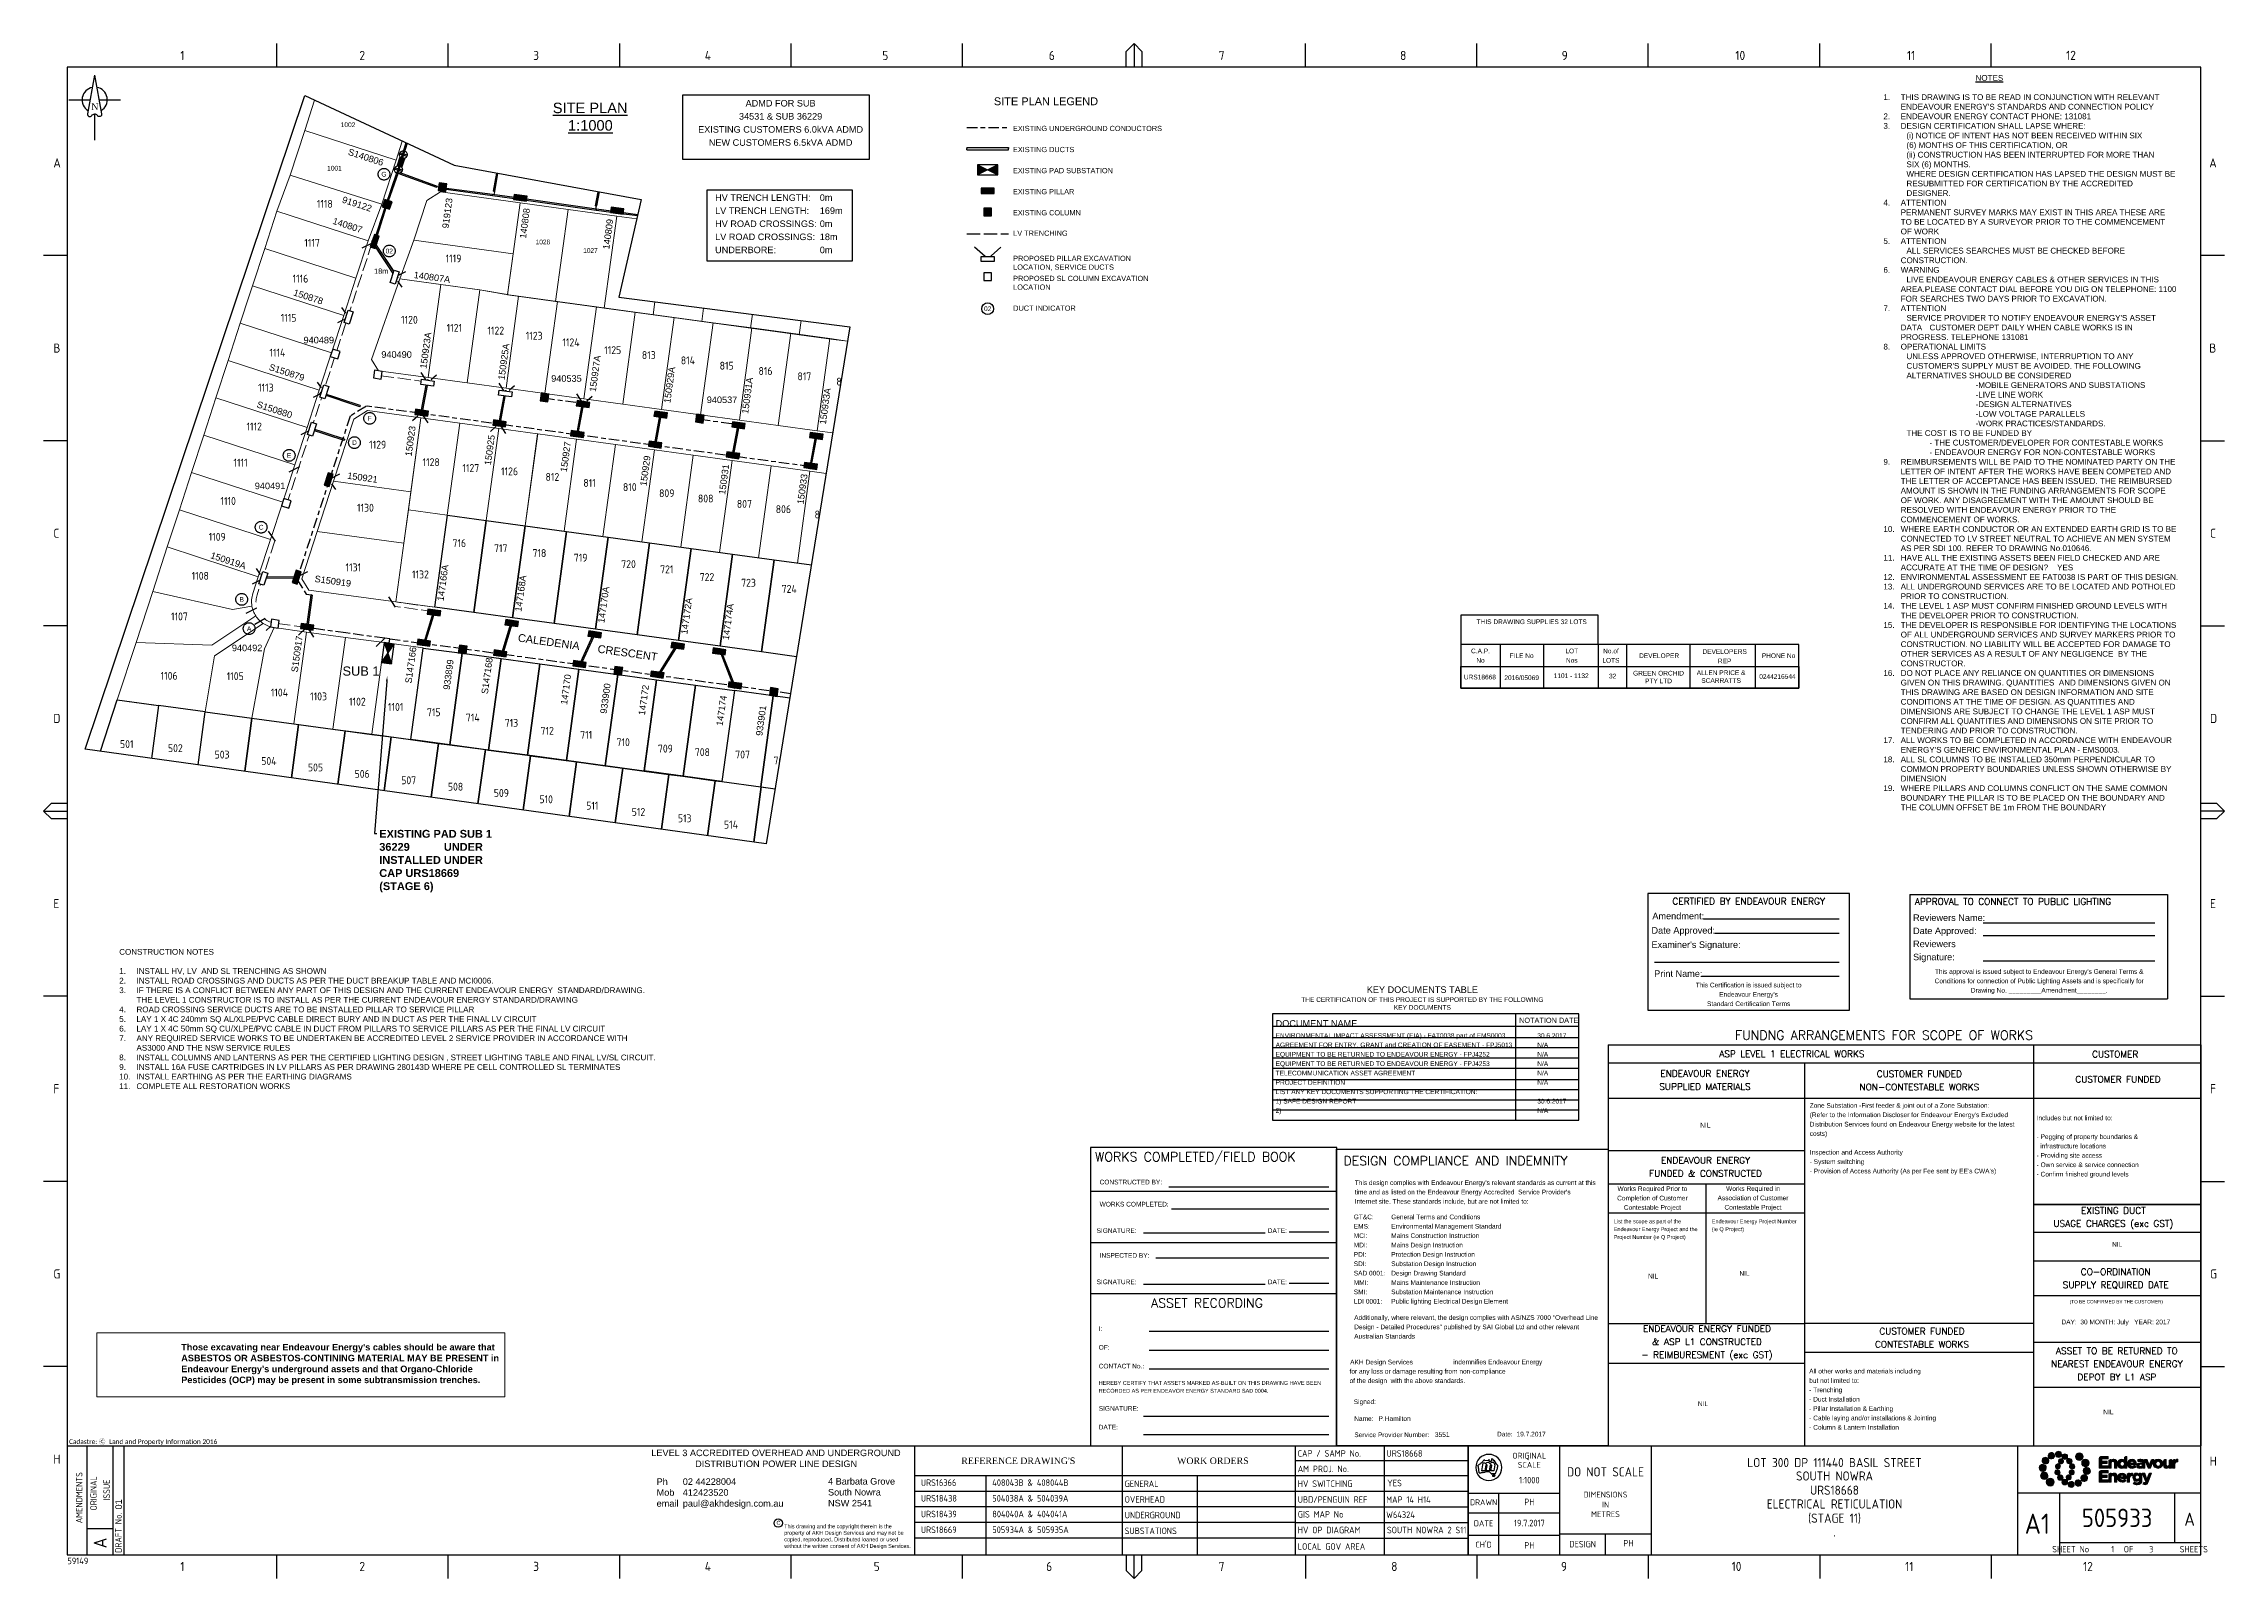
# Paper-space layout 'Retic1' of a CAD drawing. Header units: metres, sheet in millimetres. Extents: x -21 to 813, y -3 to 583.
# The model-space entities are those that its viewports show. They can reach past a viewport. Long polylines and large blocks are cut down to what shows.
import ezdxf
from ezdxf import colors
from ezdxf.entities.mleader import LeaderData, LeaderLine
from ezdxf.enums import TextEntityAlignment as Align
from ezdxf.math import Vec2, Vec3

# ---------------------------------------------------------------- set-up
doc = ezdxf.new("R2010")
doc.units = ezdxf.units.M
doc.linetypes.add('Cable Exist UG', pattern=[8.2, 4, -1.2, 1.8, -1.2])
doc.linetypes.add('IE Trench LV', pattern=[6.5, 5, -1.5])
for name, color, linetype in [('_User Miscellaneous1', 7, 'Continuous'), ('_User Miscellaneous2', 7, 'Continuous'), ('_User Stage 5 Columns', 255, 'Continuous'), ('_User Stage 5 Pillars', 7, 'Continuous'), ('_User Stage 5 Site Plan', 255, 'Continuous'), ('_User Stage 5 Trench', 255, 'Continuous'), ('_User Stage 6 Sub', 7, 'Continuous'), ('_User Stage 6 Trench', 7, 'Continuous'), ('_User Stage 7 Columns', 255, 'Continuous'), ('_User Stage 7 Site Plan', 7, 'Continuous'), ('_User Stage 8 Columns', 7, 'Continuous'), ('_User Stage 8 Lots', 7, 'Continuous'), ('_User Stage 8 Pillars', 7, 'Continuous'), ('_User Stage 8 Trench', 7, 'Continuous'), ('_User Steg 7 Trench', 255, 'Continuous'), ('Duct_SP_EXT', 7, 'Continuous'), ('Duct_SP_NEW', 2, 'Continuous'), ('Equip_LV_EXT', 7, 'Continuous'), ('Equip_LV_NEW', 2, 'Continuous'), ('Mains_HV_MOD', 3, 'Continuous'), ('Mains_LV_New_T94', 2, 'Continuous'), ('Notes', 7, 'Continuous'), ('Notes_LV_MISC', 7, 'Continuous'), ('Notes_SL_MISC', 7, 'Continuous'), ('Notes_SP_MISC', 7, 'Continuous'), ('Notes_SP_NEW', 2, 'Continuous'), ('Sub_SP_EXT', 7, 'Continuous'), ('SupportsUG_SP_EXT', 7, 'Continuous'), ('SupportsUG_SP_LV_EXT', 7, 'Continuous'), ('SupportsUG_SP_LV_SL_EXT', 7, 'Continuous'), ('SupportsUG_SP_LV_SL_NEW', 2, 'Continuous'), ('Trench_SP_EXT', 7, 'Continuous'), ('Trench_SP_NEW', 2, 'Continuous'), ('UG_Details_SP_MISC', 7, 'Continuous')]:
    doc.layers.add(name, color=color, linetype=linetype)
doc.layers.add('Cadastre Developer_SP_EXT', color=9, linetype='Continuous', lineweight=5)
doc.layers.add('Cadastre Developer_SP_NEW', color=2, linetype='Continuous', lineweight=5)
doc.layers.add('Viewports', color=6, linetype='Continuous', plot=False)
doc.styles.add('AGI32-Arial-Bold', font='arialbd.ttf')
doc.styles.add('COLUMN_LABEL', font='arial.ttf')
doc.styles.add('Elec', font='romand__.ttf')
doc.styles.add('iecARIAL', font='arial.ttf', dxfattribs={"height": 2})
doc.styles.add('iecISOCP', font='isocp.shx')
doc.styles.add('iecNAME', font='times.ttf')
doc.styles.add('iecTimesNewRoman', font='times.ttf')
doc.styles.add('LotNum', font='isocp.shx', dxfattribs={"height": 1.8})
doc.styles.add('POLE_LABEL', font='arial.ttf')
doc.styles.get("Standard").update_dxf_attribs({"font": 'arial.ttf'})
doc.linetypes.add('Cable 1', pattern='A,7,-3,["//",Standard,S=1.5,R=0,X=-2.1,Y=-0.7],-0.001', length=10.001)
doc.linetypes.add('Cable New UG', pattern='A,7,-0.25,["x",Standard,S=2,R=0,X=0.2,Y=-0.8],-2.1', length=9.35)
doc.linetypes.add('IECLCABD1', pattern='A,5.25,-0.1,["o",Standard,S=2,R=0,X=1.5,Y=-0.7],-4', length=9.35)

psp = doc.layouts.new('Retic1')

# ---------------------------------------------------------------- texts
at = {"color": 7, "lineweight": -3, "insert": (261.08, 553.09), "char_height": 2.5, "attachment_point": 5, "line_spacing_factor": 1.2}
psp.add_mtext('ADMD FOR SUB\\P34531 & SUB 36229\\PEXISTING CUSTOMERS 6.0kVA ADMD\\PNEW CUSTOMERS 6.5kVA ADMD', dxfattribs=at)
at = {"insert": (8.34, 237.47), "char_height": 2.2, "width": 201.3525, "attachment_point": 1}
psp.add_mtext('\\A1;{\\C7;CONSTRUCTION NOTES \\P\\P\\pi-6.6,l6.6,t6.6,24.2;\\A0;1.^IINSTALL HV, LV  AND SL TRENCHING AS SHOWN\\P\\A1;2.^IINSTALL ROAD CROSSINGS AND DUCTS AS PER THE DUCT BREAKUP TABLE AND MCI0006.\\P3.^IIF THERE IS A CONFLICT BETWEEN ANY PART OF THIS DESIGN AND THE CURRENT ENDEAVOUR ENERGY  STANDARD/DRAWING. THE LEVEL 1 CONSTRUCTOR IS TO INSTALL AS PER THE CURRENT ENDEAVOUR ENERGY STANDARD/DRAWING \\A0;\\P4.^IROAD CROSSING SERVICE DUCTS ARE TO BE INSTALLED PILLAR TO SERVICE PILLAR\\A1;\\P\\H0.99998x;5.^ILAY 1 X 4C 240mm SQ AL/XLPE/PVC CABLE DIRECT BURY AND IN DUCT AS PER THE FINAL LV CIRCUIT \\P6.^ILAY 1 X 4C 50mm SQ CU/XLPE/PVC CABLE IN DUCT FROM PILLARS TO SERVICE PILLARS AS PER THE FINAL LV CIRCUIT \\P7.^IANY REQUIRED SERVICE WORKS TO BE UNDERTAKEN BE ACCREDITED LEVEL 2 SERVICE PROVIDER IN ACCORDANCE WITH  AS3000 AND THE NSW SERVICE RULES\\P8.^IINSTALL COLUMNS AND LANTERNS AS PER THE CERTIFIED LIGHTING DESIGN , STREET LIGHTING TABLE AND FINAL LV/SL CIRCUIT. \\P9.^IINSTALL 16A FUSE CARTRIDGES IN LV PILLARS AS PER DRAWING 280143D WHERE PE CELL CONTROLLED SL TERMINATES\\P10.^IINSTALL EARTHING AS PER THE EARTHING DIAGRAMS\\P11.^ICOMPLETE ALL RESTORATION WORKS}', dxfattribs=at)
at = {"color": 7, "linetype": 'Continuous', "lineweight": 0, "insert": (32.04, 86.58), "char_height": 2.5, "attachment_point": 1, "style": 'AGI32-Arial-Bold'}
psp.add_mtext("Those excavating near Endeavour Energy's cables should be aware that \\PASBESTOS OR ASBESTOS-CONTINING MATERIAL MAY BE PRESENT in\\PEndeavour Energy's underground assets and that Organo-Chloride \\PPesticides (OCP) may be present in some subtransmission trenches.", dxfattribs=at)
at = {"layer": 'Notes_LV_MISC', "attachment_point": 1}
for s, width, insert, char_height in [('\\pi26.703;{\\LSITE PLAN\\P\\pi32.525;1:1000}', 81.2662, (147.32, 560.83), 4), ('SITE PLAN LEGEND', 59.7556, (342.58, 562.85), 3), ('EXISTING UNDERGROUND CONDUCTORS ', 59.7556, (349.87, 551.98), 2), ('EXISTING DUCTS', 59.7556, (349.87, 543.93), 2), ('EXISTING PAD SUBSTATION', 59.7556, (349.87, 535.88), 2), ('EXISTING PILLAR ', 59.7556, (349.87, 527.83), 2), ('EXISTING COLUMN', 59.7556, (349.87, 519.78), 2), ('LV TRENCHING', 59.7556, (349.97, 511.96), 2), ('PROPOSED PILLAR EXCAVATION LOCATION, SERVICE DUCTS', 59.7556, (349.96, 502.33), 2), ('PROPOSED SL COLUMN EXCAVATION LOCATION', 59.7556, (349.96, 494.68), 2), ('DUCT INDICATOR', 59.7556, (349.97, 483.31), 2)]:
    psp.add_mtext_dynamic_manual_height_columns(s, width=width, gutter_width=10, heights=[0], dxfattribs=dict(at, insert=insert, char_height=char_height))

msp = doc.modelspace()

# ---------------------------------------------------------------- texts
at = {"layer": '_User Stage 5 Site Plan', "style": 'LotNum'}
for s, p in [('501', (281878.6, 6134392.2)), ('502', (281896.92, 6134390.63)), ('503', (281914.74, 6134388.18)), ('504', (281932.57, 6134385.73)), ('505', (281950.39, 6134383.28)), ('506', (281968.23, 6134380.82)), ('507', (281986.07, 6134378.37)), ('508', (282003.9, 6134375.92)), ('509', (282021.43, 6134373.51)), ('510', (282038.87, 6134371.11)), ('511', (282056.74, 6134368.68)), ('512', (282074.15, 6134366.26)), ('513', (282091.77, 6134363.83)), ('514', (282109.41, 6134361.41)), ('515', (282127.03, 6134358.98)), ('516', (282144.7, 6134356.57))]:
    msp.add_text(s, height=3, dxfattribs=at).set_placement(p)
at = {"layer": '_User Stage 7 Site Plan', "style": 'LotNum'}
for s, p in [('716', (282005.66, 6134468.98)), ('717', (282021.53, 6134467.06)), ('718', (282036.23, 6134465.19)), ('719', (282052.01, 6134463.42)), ('720', (282070.14, 6134460.97)), ('721', (282085.01, 6134458.98)), ('722', (282100.11, 6134456.02)), ('723', (282115.96, 6134453.85)), ('724', (282131.43, 6134451.48)), ('725', (282147.54, 6134449.54)), ('715', (281995.89, 6134404.36)), ('714', (282010.76, 6134402.33)), ('713', (282025.62, 6134400.3)), ('712', (282039.3, 6134397.27)), ('711', (282054.46, 6134395.73)), ('710', (282068.34, 6134392.91)), ('709', (282084.16, 6134390.47)), ('708', (282098.25, 6134389.11)), ('707', (282113.7, 6134388.2)), ('706', (282128.35, 6134385.94)), ('705', (282144.29, 6134384.33))]:
    msp.add_text(s, height=3, dxfattribs=at).set_placement(p)
at = {"layer": '_User Stage 8 Lots', "lineweight": 0, "style": 'LotNum'}
for s, p in [('813', (282078.03, 6134540.84)), ('814', (282092.89, 6134538.81)), ('815', (282107.75, 6134536.78)), ('816', (282122.61, 6134534.75)), ('817', (282137.47, 6134532.72)), ('818', (282152.34, 6134530.69)), ('812', (282041.22, 6134494.28)), ('811', (282055.66, 6134491.97)), ('810', (282070.79, 6134490.4)), ('809', (282084.59, 6134488.04)), ('808', (282099.45, 6134486.01)), ('807', (282114.31, 6134483.98)), ('806', (282129.17, 6134481.95)), ('805', (282144.03, 6134479.92))]:
    msp.add_text(s, height=3, dxfattribs=at).set_placement(p)
at = {"layer": 'Cadastre Developer_SP_EXT'}
for s, p in [('1019', (282017.27, 6134638.78)), ('1020', (282033, 6134634.93)), ('1021', (282052.07, 6134633.33)), ('1022', (282070.69, 6134630.79)), ('1002', (281962.95, 6134629.45)), ('1023', (282089.32, 6134628.24)), ('1024', (282107.95, 6134625.7)), ('909', (282126.16, 6134623.53)), ('910', (282143.79, 6134620.09)), ('1001', (281957.75, 6134612.84)), ('1028', (282037.4, 6134584.65)), ('1027', (282055.59, 6134581.4)), ('1026', (282071.87, 6134575.25)), ('1025', (282090.28, 6134573.31)), ('908', (282108.52, 6134569.75)), ('907', (282126.15, 6134566.31)), ('906', (282145.85, 6134562.86))]:
    msp.add_text(s, height=1.8, dxfattribs=at).set_placement(p)
at = {"layer": 'Cadastre Developer_SP_NEW', "color": 2, "lineweight": 0, "style": 'LotNum'}
for s, p in [('1118', (281953.82, 6134598.62)), ('1117', (281949.03, 6134583.73)), ('1119', (282003.02, 6134577.75)), ('1116', (281944.53, 6134570.04)), ('1115', (281940.02, 6134555.08)), ('1120', (281986, 6134554.33)), ('1121', (282003.42, 6134551.23)), ('1122', (282019, 6134550.18)), ('1123', (282033.63, 6134548.23)), ('1124', (282047.65, 6134545.71)), ('1114', (281935.69, 6134541.75)), ('1125', (282063.63, 6134542.73)), ('1113', (281931.35, 6134528.4)), ('1112', (281926.92, 6134513.54)), ('1129', (281973.81, 6134506.61)), ('1111', (281921.95, 6134499.73)), ('1128', (281994.21, 6134499.91)), ('1127', (282009.45, 6134497.68)), ('1126', (282024.2, 6134496.42)), ('1110', (281916.98, 6134485.09)), ('1130', (281969.16, 6134482.51)), ('1109', (281912.48, 6134471.4)), ('1108', (281905.97, 6134456.49)), ('1131', (281964.77, 6134459.72)), ('1132', (281990.17, 6134457.03)), ('1107', (281898.08, 6134440.98)), ('1106', (281894.11, 6134418.3)), ('1105', (281919.37, 6134418.13)), ('1104', (281936.21, 6134411.9)), ('1103', (281951.25, 6134410.43)), ('1102', (281966.11, 6134408.41)), ('1101', (281980.99, 6134406.39))]:
    msp.add_text(s, height=3, dxfattribs=at).set_placement(p)
at = {"layer": 'Notes'}
msp.add_text('CALEDENIA      CRESCENT', height=3, rotation=352.07659, dxfattribs=at).set_placement((282030.5, 6134432.92))

# ---------------------------------------------------------------- blocks, each defined once
blk = doc.blocks.new('NorthPnt 11(NP11)')
for p, q in [((-19.7, 0), (-3.5, 0)), ((-0.1, -10.9), (-0.1, -30.8)), ((3.3, 0), (19.7, 0))]:
    blk.add_line(p, q)
for points in [[(-0.1, 18.8), (-5.4, -10.7, 0.877048), (-2.3, -11.9, -0.1543), (-0.1, -10.9, 0.090511)], [(-0.1, 18.8), (5.3, -10.7, -0.877048), (2.1, -11.9, 0.1543), (-0.1, -10.9, -0.090511)]]:
    blk.add_lwpolyline(points, format="xyb")
for start, end in [(100.5988, 238.8643), (300.0994, 80.4374)]:
    blk.add_arc((0, 0), 9.64, start, end)
at = {"color": 7, "style": 'iecNAME'}
blk.add_text('N', height=5.02, dxfattribs=at).set_placement((-2.6, -7.8))
blk = doc.blocks.new('A$C30A46249')
at = {"color": 7, "lineweight": -3, "insert": (6.92, 4.97), "char_height": 1.79, "attachment_point": 7, "line_spacing_factor": 1.2}
blk.add_mtext('{\\fCalibri|b0|i0|c0|p34;\\C256;Cadastre: \\fMS Gothic|b0|i0|c128|p49;\\C250;\\c2236962;Ⓒ\\fMS Gothic|b0|i0|c0|p49; \\fCalibri|b0|i0|c0|p34;\\C256;Land and Property Information 2016}', dxfattribs=at)
blk = doc.blocks.new('EE_LOGO')
h = blk.add_hatch(color=7)
edge = h.paths.add_edge_path()
edge.add_spline(control_points=[(-25.34, 1.94), (-26.08, 1.98), (-26.72, 1.41), (-26.77, 0.66), (-26.81, -0.09), (-26.24, -0.72), (-25.49, -0.77), (-24.74, -0.81), (-24.1, -0.24), (-24.06, 0.51), (-24.02, 1.25), (-24.59, 1.89), (-25.34, 1.94)], knot_values=[0, 0, 0, 0, 1, 1, 1, 2, 2, 2, 3, 3, 3, 4, 4, 4, 4], degree=3, periodic=0)
h = blk.add_hatch(color=7)
edge = h.paths.add_edge_path()
edge.add_spline(control_points=[(-23.73, 4.46), (-24.34, 4.81), (-25.13, 4.61), (-25.49, 3.99), (-25.85, 3.38), (-25.64, 2.59), (-25.03, 2.23), (-24.41, 1.87), (-23.63, 2.08), (-23.27, 2.69), (-22.91, 3.31), (-23.12, 4.1), (-23.73, 4.46)], knot_values=[0, 0, 0, 0, 1, 1, 1, 2, 2, 2, 3, 3, 3, 4, 4, 4, 4], degree=3, periodic=0)
h = blk.add_hatch(color=7)
edge = h.paths.add_edge_path()
edge.add_spline(control_points=[(-21.12, 5.87), (-21.48, 6.44), (-22.24, 6.61), (-22.81, 6.24), (-23.37, 5.88), (-23.54, 5.12), (-23.17, 4.55), (-22.81, 3.98), (-22.05, 3.82), (-21.48, 4.19), (-20.92, 4.55), (-20.75, 5.31), (-21.12, 5.87)], knot_values=[0, 0, 0, 0, 1, 1, 1, 2, 2, 2, 3, 3, 3, 4, 4, 4, 4], degree=3, periodic=0)
h = blk.add_hatch(color=7)
edge = h.paths.add_edge_path()
edge.add_spline(control_points=[(-19.43, 2.06), (-19.94, 2.17), (-20.44, 1.84), (-20.55, 1.33), (-20.66, 0.82), (-20.34, 0.32), (-19.83, 0.21), (-19.32, 0.1), (-18.81, 0.42), (-18.71, 0.93), (-18.59, 1.44), (-18.92, 1.95), (-19.43, 2.06)], knot_values=[0, 0, 0, 0, 1, 1, 1, 2, 2, 2, 3, 3, 3, 4, 4, 4, 4], degree=3, periodic=0)
h = blk.add_hatch(color=7)
edge = h.paths.add_edge_path()
edge.add_spline(control_points=[(-18.27, 5.87), (-18.34, 6.5), (-18.91, 6.97), (-19.54, 6.9), (-20.18, 6.84), (-20.65, 6.27), (-20.58, 5.63), (-20.52, 4.99), (-19.95, 4.53), (-19.31, 4.59), (-18.67, 4.66), (-18.21, 5.23), (-18.27, 5.87)], knot_values=[0, 0, 0, 0, 1, 1, 1, 2, 2, 2, 3, 3, 3, 4, 4, 4, 4], degree=3, periodic=0)
h = blk.add_hatch(color=7)
edge = h.paths.add_edge_path()
edge.add_spline(control_points=[(-15.91, 4.86), (-15.91, 4.26), (-16.4, 3.77), (-17, 3.77), (-17.6, 3.77), (-18.08, 4.26), (-18.08, 4.86), (-18.08, 5.46), (-17.6, 5.95), (-17, 5.95), (-16.4, 5.95), (-15.91, 5.46), (-15.91, 4.86)], knot_values=[0, 0, 0, 0, 1, 1, 1, 2, 2, 2, 3, 3, 3, 4, 4, 4, 4], degree=3, periodic=0)
edge = h.paths.add_edge_path()
edge.add_spline(control_points=[(-18.29, 3.97), (-18.8, 4.08), (-19.3, 3.76), (-19.41, 3.25), (-19.52, 2.74), (-19.2, 2.23), (-18.69, 2.12), (-18.18, 2.01), (-17.67, 2.33), (-17.56, 2.84), (-17.45, 3.35), (-17.78, 3.86), (-18.29, 3.97)], knot_values=[0, 0, 0, 0, 1, 1, 1, 2, 2, 2, 3, 3, 3, 4, 4, 4, 4], degree=3, periodic=0)
h = blk.add_hatch(color=7)
edge = h.paths.add_edge_path()
edge.add_spline(control_points=[(-14.59, 2.36), (-14.16, 2.75), (-14.12, 3.41), (-14.51, 3.84), (-14.89, 4.27), (-15.55, 4.31), (-15.99, 3.93), (-16.42, 3.54), (-16.46, 2.88), (-16.07, 2.45), (-15.69, 2.01), (-15.02, 1.98), (-14.59, 2.36)], knot_values=[0, 0, 0, 0, 1, 1, 1, 2, 2, 2, 3, 3, 3, 4, 4, 4, 4], degree=3, periodic=0)
edge = h.paths.add_edge_path()
edge.add_spline(control_points=[(-15.91, 4.86), (-15.91, 4.26), (-16.4, 3.77), (-17, 3.77), (-17.6, 3.77), (-18.08, 4.26), (-18.08, 4.86), (-18.08, 5.46), (-17.6, 5.95), (-17, 5.95), (-16.4, 5.95), (-15.91, 5.46), (-15.91, 4.86)], knot_values=[0, 0, 0, 0, 1, 1, 1, 2, 2, 2, 3, 3, 3, 4, 4, 4, 4], degree=3, periodic=0)
h = blk.add_hatch(color=7)
edge = h.paths.add_edge_path()
edge.add_spline(control_points=[(-15.91, 4.86), (-15.91, 4.26), (-16.4, 3.77), (-17, 3.77), (-17.6, 3.77), (-18.08, 4.26), (-18.08, 4.86), (-18.08, 5.46), (-17.6, 5.95), (-17, 5.95), (-16.4, 5.95), (-15.91, 5.46), (-15.91, 4.86)], knot_values=[0, 0, 0, 0, 1, 1, 1, 2, 2, 2, 3, 3, 3, 4, 4, 4, 4], degree=3, periodic=0)
edge = h.paths.add_edge_path(flags=16)
edge.add_spline(control_points=[(-15.91, 4.86), (-15.91, 4.26), (-16.4, 3.77), (-17, 3.77), (-17.6, 3.77), (-18.08, 4.26), (-18.08, 4.86), (-18.08, 5.46), (-17.6, 5.95), (-17, 5.95), (-16.4, 5.95), (-15.91, 5.46), (-15.91, 4.86)], knot_values=[0, 0, 0, 0, 1, 1, 1, 2, 2, 2, 3, 3, 3, 4, 4, 4, 4], degree=3, periodic=0)
h = blk.add_hatch(color=7)
edge = h.paths.add_edge_path()
edge.add_spline(control_points=[(-13.94, 0.18), (-13.41, 0.32), (-13.09, 0.87), (-13.23, 1.4), (-13.37, 1.93), (-13.92, 2.25), (-14.45, 2.11), (-14.98, 1.97), (-15.3, 1.42), (-15.16, 0.89), (-15.02, 0.36), (-14.47, 0.04), (-13.94, 0.18)], knot_values=[0, 0, 0, 0, 1, 1, 1, 2, 2, 2, 3, 3, 3, 4, 4, 4, 4], degree=3, periodic=0)
h = blk.add_hatch(color=7)
edge = h.paths.add_edge_path()
edge.add_spline(control_points=[(-9.93, 4.86), (-9.93, 4.03), (-10.61, 3.35), (-11.44, 3.35), (-12.28, 3.35), (-12.95, 4.03), (-12.95, 4.86), (-12.95, 5.69), (-12.28, 6.37), (-11.44, 6.37), (-10.61, 6.37), (-9.93, 5.69), (-9.93, 4.86)], knot_values=[0, 0, 0, 0, 1, 1, 1, 2, 2, 2, 3, 3, 3, 4, 4, 4, 4], degree=3, periodic=0)
h = blk.add_hatch(color=7)
edge = h.paths.add_edge_path()
edge.add_spline(control_points=[(-8.55, 1.13), (-7.83, 1.45), (-7.5, 2.29), (-7.82, 3.01), (-8.14, 3.73), (-8.98, 4.06), (-9.7, 3.74), (-10.42, 3.42), (-10.75, 2.58), (-10.43, 1.86), (-10.11, 1.14), (-9.27, 0.81), (-8.55, 1.13)], knot_values=[0, 0, 0, 0, 1, 1, 1, 2, 2, 2, 3, 3, 3, 4, 4, 4, 4], degree=3, periodic=0)
h = blk.add_hatch(color=7)
edge = h.paths.add_edge_path()
edge.add_spline(control_points=[(-8.66, -1.92), (-7.91, -1.96), (-7.27, -1.39), (-7.23, -0.64), (-7.19, 0.1), (-7.76, 0.74), (-8.51, 0.78), (-9.25, 0.83), (-9.89, 0.26), (-9.94, -0.49), (-9.98, -1.24), (-9.41, -1.88), (-8.66, -1.92)], knot_values=[0, 0, 0, 0, 1, 1, 1, 2, 2, 2, 3, 3, 3, 4, 4, 4, 4], degree=3, periodic=0)
h = blk.add_hatch(color=7)
edge = h.paths.add_edge_path()
edge.add_spline(control_points=[(-3.85, 0.44), (-3.85, 0.44), (-3.85, 4.25), (-3.85, 4.3), (-3.85, 4.35), (-3.85, 4.86), (-3.29, 4.86), (-2.74, 4.86), (-0.49, 4.86), (-0.49, 4.86), (-0.49, 4.86), (-0.49, 4), (-0.49, 4), (-0.49, 4), (-2.89, 4), (-2.89, 4), (-2.89, 4), (-2.89, 3.1), (-2.89, 3.1), (-2.89, 3.1), (-0.8, 3.1), (-0.8, 3.1), (-0.8, 3.1), (-0.8, 2.23), (-0.8, 2.23), (-0.8, 2.23), (-2.89, 2.23), (-2.89, 2.23), (-2.89, 2.23), (-2.89, 1.31), (-2.89, 1.31), (-2.89, 1.31), (-0.49, 1.31), (-0.49, 1.31), (-0.49, 1.31), (-0.49, 0.44), (-0.49, 0.44), (-0.49, 0.44), (-3.85, 0.44), (-3.85, 0.44)], knot_values=[0, 0, 0, 0, 1, 1, 1, 2, 2, 2, 3, 3, 3, 4, 4, 4, 5, 5, 5, 6, 6, 6, 7, 7, 7, 8, 8, 8, 9, 9, 9, 10, 10, 10, 11, 11, 11, 12, 12, 12, 13, 13, 13, 13], degree=3, periodic=0)
h = blk.add_hatch(color=7)
edge = h.paths.add_edge_path()
edge.add_spline(control_points=[(1.94, 0.44), (1.94, 0.44), (1.94, 2.33), (1.94, 2.33), (1.94, 2.78), (1.73, 3.02), (1.36, 3.02), (1, 3.02), (0.76, 2.78), (0.76, 2.33), (0.76, 2.33), (0.76, 0.44), (0.76, 0.44), (0.76, 0.44), (-0.2, 0.44), (-0.2, 0.44), (-0.2, 0.44), (-0.2, 3.21), (-0.2, 3.27), (-0.2, 3.33), (-0.2, 3.82), (0.36, 3.82), (0.76, 3.82), (0.76, 3.82), (0.76, 3.82), (0.76, 3.82), (0.76, 3.35), (0.76, 3.35), (0.98, 3.63), (1.27, 3.89), (1.75, 3.89), (2.48, 3.89), (2.9, 3.41), (2.9, 2.63), (2.9, 2.63), (2.9, 0.44), (2.9, 0.44), (2.9, 0.44), (1.94, 0.44), (1.94, 0.44)], knot_values=[0, 0, 0, 0, 1, 1, 1, 2, 2, 2, 3, 3, 3, 4, 4, 4, 5, 5, 5, 6, 6, 6, 7, 7, 7, 8, 8, 8, 9, 9, 9, 10, 10, 10, 11, 11, 11, 12, 12, 12, 13, 13, 13, 13], degree=3, periodic=0)
h = blk.add_hatch(color=7)
edge = h.paths.add_edge_path(flags=16)
edge.add_spline(control_points=[(5.8, 2.13), (5.8, 2.69), (5.43, 3.07), (4.98, 3.07), (4.53, 3.07), (4.15, 2.7), (4.15, 2.13), (4.15, 2.13), (4.15, 2.12), (4.15, 2.12), (4.15, 1.56), (4.53, 1.19), (4.98, 1.19), (5.43, 1.19), (5.8, 1.56), (5.8, 2.12), (5.8, 2.12), (5.8, 2.13), (5.8, 2.13)], knot_values=[0, 0, 0, 0, 1, 1, 1, 2, 2, 2, 3, 3, 3, 4, 4, 4, 5, 5, 5, 6, 6, 6, 6], degree=3, periodic=0)
edge = h.paths.add_edge_path()
edge.add_spline(control_points=[(5.79, 0.44), (5.79, 0.44), (5.79, 0.92), (5.79, 0.92), (5.55, 0.6), (5.23, 0.37), (4.73, 0.37), (3.94, 0.37), (3.19, 0.99), (3.19, 2.12), (3.19, 2.12), (3.19, 2.13), (3.19, 2.13), (3.19, 3.26), (3.93, 3.88), (4.73, 3.88), (5.24, 3.88), (5.56, 3.65), (5.79, 3.38), (5.79, 3.38), (5.79, 4.27), (5.79, 4.3), (5.79, 4.34), (5.79, 4.86), (6.34, 4.86), (6.73, 4.86), (6.75, 4.86), (6.75, 4.86), (6.75, 4.86), (6.75, 0.44), (6.75, 0.44), (6.75, 0.44), (5.79, 0.44), (5.79, 0.44)], knot_values=[0, 0, 0, 0, 1, 1, 1, 2, 2, 2, 3, 3, 3, 4, 4, 4, 5, 5, 5, 6, 6, 6, 7, 7, 7, 8, 8, 8, 9, 9, 9, 10, 10, 10, 11, 11, 11, 11], degree=3, periodic=0)
h = blk.add_hatch(color=7)
edge = h.paths.add_edge_path()
edge.add_spline(control_points=[(8.69, 3.89), (7.7, 3.89), (7.01, 3.09), (7.01, 2.13), (7.01, 2.13), (7.01, 2.12), (7.01, 2.12), (7.01, 1.08), (7.77, 0.37), (8.78, 0.37), (9.39, 0.37), (9.85, 0.61), (10.16, 1), (10.16, 1), (9.62, 1.48), (9.62, 1.48), (9.35, 1.24), (9.12, 1.14), (8.79, 1.14), (8.33, 1.13), (8, 1.49), (7.95, 1.86), (7.91, 2.18), (7.93, 2.29), (7.95, 2.43), (8.02, 2.85), (8.29, 3.12), (8.69, 3.12), (9.09, 3.12), (9.34, 2.83), (9.4, 2.4), (9.4, 2.4), (8.14, 2.4), (8.14, 2.4), (8.14, 2.4), (8.12, 1.8), (8.64, 1.8), (9.17, 1.8), (10.32, 1.8), (10.32, 1.8), (10.33, 1.89), (10.34, 1.95), (10.34, 2.04), (10.34, 2.04), (10.34, 2.05), (10.34, 2.05), (10.34, 3.01), (9.82, 3.89), (8.69, 3.89)], knot_values=[0, 0, 0, 0, 1, 1, 1, 2, 2, 2, 3, 3, 3, 4, 4, 4, 5, 5, 5, 6, 6, 6, 7, 7, 7, 8, 8, 8, 9, 9, 9, 10, 10, 10, 11, 11, 11, 12, 12, 12, 13, 13, 13, 14, 14, 14, 15, 15, 15, 16, 16, 16, 16], degree=3, periodic=0)
h = blk.add_hatch(color=7)
edge = h.paths.add_edge_path(flags=16)
edge.add_spline(control_points=[(12.69, 1.8), (12.53, 1.88), (12.31, 1.93), (12.08, 1.93), (11.67, 1.93), (11.42, 1.77), (11.42, 1.46), (11.42, 1.46), (11.42, 1.45), (11.42, 1.45), (11.42, 1.19), (11.63, 1.04), (11.94, 1.04), (12.39, 1.04), (12.69, 1.29), (12.69, 1.63), (12.69, 1.63), (12.69, 1.8), (12.69, 1.8)], knot_values=[0, 0, 0, 0, 1, 1, 1, 2, 2, 2, 3, 3, 3, 4, 4, 4, 5, 5, 5, 6, 6, 6, 6], degree=3, periodic=0)
edge = h.paths.add_edge_path()
edge.add_spline(control_points=[(12.67, 0.44), (12.67, 0.44), (12.67, 0.81), (12.67, 0.81), (12.44, 0.55), (12.12, 0.38), (11.65, 0.38), (11.01, 0.38), (10.49, 0.74), (10.49, 1.41), (10.49, 1.41), (10.49, 1.42), (10.49, 1.42), (10.49, 2.16), (11.05, 2.5), (11.85, 2.5), (12.19, 2.5), (12.44, 2.45), (12.68, 2.37), (12.68, 2.37), (12.68, 2.42), (12.68, 2.42), (12.68, 2.82), (12.43, 3.07), (11.95, 3.07), (11.59, 3.07), (11.33, 3), (11.02, 2.89), (11.02, 2.89), (10.78, 3.62), (10.78, 3.62), (11.15, 3.78), (11.52, 3.89), (12.09, 3.89), (13.14, 3.89), (13.6, 3.35), (13.6, 2.43), (13.6, 2.43), (13.6, 0.44), (13.6, 0.44), (13.6, 0.44), (12.67, 0.44), (12.67, 0.44)], knot_values=[0, 0, 0, 0, 1, 1, 1, 2, 2, 2, 3, 3, 3, 4, 4, 4, 5, 5, 5, 6, 6, 6, 7, 7, 7, 8, 8, 8, 9, 9, 9, 10, 10, 10, 11, 11, 11, 12, 12, 12, 13, 13, 13, 14, 14, 14, 14], degree=3, periodic=0)
h = blk.add_hatch(color=7)
edge = h.paths.add_edge_path()
edge.add_spline(control_points=[(15.71, 0.44), (15.71, 0.44), (14.84, 0.44), (14.84, 0.44), (14.84, 0.44), (13.51, 3.83), (13.51, 3.83), (13.51, 3.83), (14.53, 3.83), (14.53, 3.83), (14.53, 3.83), (15.28, 1.58), (15.28, 1.58), (15.28, 1.58), (15.86, 3.3), (15.86, 3.3), (15.86, 3.3), (16.02, 3.83), (16.4, 3.83), (16.78, 3.83), (17.04, 3.83), (17.04, 3.83), (17.04, 3.83), (15.71, 0.44), (15.71, 0.44)], knot_values=[0, 0, 0, 0, 1, 1, 1, 2, 2, 2, 3, 3, 3, 4, 4, 4, 5, 5, 5, 6, 6, 6, 7, 7, 7, 8, 8, 8, 8], degree=3, periodic=0)
h = blk.add_hatch(color=7)
edge = h.paths.add_edge_path(flags=16)
edge.add_spline(control_points=[(19.52, 2.16), (19.52, 2.66), (19.16, 3.09), (18.63, 3.09), (18.08, 3.09), (17.75, 2.67), (17.75, 2.17), (17.75, 2.17), (17.75, 2.16), (17.75, 2.16), (17.75, 1.66), (18.11, 1.22), (18.64, 1.22), (19.19, 1.22), (19.52, 1.65), (19.52, 2.15), (19.52, 2.15), (19.52, 2.16), (19.52, 2.16)], knot_values=[0, 0, 0, 0, 1, 1, 1, 2, 2, 2, 3, 3, 3, 4, 4, 4, 5, 5, 5, 6, 6, 6, 6], degree=3, periodic=0)
edge = h.paths.add_edge_path()
edge.add_spline(control_points=[(18.63, 0.4), (17.58, 0.4), (16.8, 1.17), (16.8, 2.15), (16.8, 2.15), (16.8, 2.16), (16.8, 2.16), (16.8, 3.13), (17.59, 3.92), (18.64, 3.92), (19.69, 3.92), (20.46, 3.14), (20.46, 2.17), (20.46, 2.17), (20.46, 2.16), (20.46, 2.16), (20.46, 1.19), (19.68, 0.4), (18.63, 0.4)], knot_values=[0, 0, 0, 0, 1, 1, 1, 2, 2, 2, 3, 3, 3, 4, 4, 4, 5, 5, 5, 6, 6, 6, 6], degree=3, periodic=0)
h = blk.add_hatch(color=7)
edge = h.paths.add_edge_path()
edge.add_spline(control_points=[(22.86, 0.44), (22.86, 0.44), (22.86, 0.92), (22.86, 0.92), (22.64, 0.64), (22.36, 0.38), (21.87, 0.38), (21.15, 0.38), (20.72, 0.86), (20.72, 1.63), (20.72, 1.63), (20.72, 3.22), (20.72, 3.27), (20.72, 3.32), (20.72, 3.82), (21.28, 3.82), (21.68, 3.82), (21.68, 3.82), (21.68, 3.82), (21.68, 3.82), (21.68, 1.94), (21.68, 1.94), (21.68, 1.48), (21.9, 1.25), (22.26, 1.25), (22.63, 1.25), (22.86, 1.48), (22.86, 1.94), (22.86, 1.94), (22.86, 3.2), (22.86, 3.27), (22.86, 3.34), (22.87, 3.82), (23.42, 3.82), (23.82, 3.82), (23.82, 3.82), (23.82, 3.82), (23.82, 3.82), (23.82, 0.44), (23.82, 0.44), (23.82, 0.44), (22.86, 0.44), (22.86, 0.44)], knot_values=[0, 0, 0, 0, 1, 1, 1, 2, 2, 2, 3, 3, 3, 4, 4, 4, 5, 5, 5, 6, 6, 6, 7, 7, 7, 8, 8, 8, 9, 9, 9, 10, 10, 10, 11, 11, 11, 12, 12, 12, 13, 13, 13, 14, 14, 14, 14], degree=3, periodic=0)
h = blk.add_hatch(color=7)
edge = h.paths.add_edge_path()
edge.add_spline(control_points=[(26.09, 2.88), (25.46, 2.88), (25.06, 2.5), (25.06, 1.69), (25.06, 1.69), (25.06, 0.44), (25.06, 0.44), (25.06, 0.44), (24.1, 0.44), (24.1, 0.44), (24.1, 0.44), (24.1, 3.24), (24.1, 3.27), (24.1, 3.3), (24.1, 3.83), (24.66, 3.83), (25.22, 3.83), (25.06, 3.83), (25.06, 3.83), (25.06, 3.83), (25.06, 3.14), (25.06, 3.14), (25.26, 3.61), (25.58, 3.91), (26.14, 3.89), (26.14, 3.89), (26.14, 2.88), (26.14, 2.88), (26.14, 2.88), (26.09, 2.88), (26.09, 2.88)], knot_values=[0, 0, 0, 0, 1, 1, 1, 2, 2, 2, 3, 3, 3, 4, 4, 4, 5, 5, 5, 6, 6, 6, 7, 7, 7, 8, 8, 8, 9, 9, 9, 10, 10, 10, 10], degree=3, periodic=0)
h = blk.add_hatch(color=7)
edge = h.paths.add_edge_path()
edge.add_spline(control_points=[(-25.45, -1.11), (-26.17, -1.43), (-26.5, -2.27), (-26.18, -2.99), (-25.86, -3.71), (-25.02, -4.04), (-24.3, -3.72), (-23.58, -3.4), (-23.25, -2.56), (-23.57, -1.84), (-23.88, -1.12), (-24.72, -0.79), (-25.45, -1.11)], knot_values=[0, 0, 0, 0, 1, 1, 1, 2, 2, 2, 3, 3, 3, 4, 4, 4, 4], degree=3, periodic=0)
h = blk.add_hatch(color=7)
edge = h.paths.add_edge_path()
edge.add_spline(control_points=[(-24.06, -4.84), (-24.06, -4.01), (-23.39, -3.33), (-22.55, -3.33), (-21.72, -3.33), (-21.04, -4.01), (-21.04, -4.84), (-21.04, -5.68), (-21.72, -6.35), (-22.55, -6.35), (-23.39, -6.35), (-24.06, -5.68), (-24.06, -4.84)], knot_values=[0, 0, 0, 0, 1, 1, 1, 2, 2, 2, 3, 3, 3, 4, 4, 4, 4], degree=3, periodic=0)
h = blk.add_hatch(color=7)
edge = h.paths.add_edge_path()
edge.add_spline(control_points=[(-20.06, -0.16), (-20.59, -0.3), (-20.9, -0.85), (-20.76, -1.38), (-20.63, -1.91), (-20.08, -2.23), (-19.55, -2.09), (-19.02, -1.95), (-18.7, -1.4), (-18.84, -0.87), (-18.98, -0.34), (-19.52, -0.02), (-20.06, -0.16)], knot_values=[0, 0, 0, 0, 1, 1, 1, 2, 2, 2, 3, 3, 3, 4, 4, 4, 4], degree=3, periodic=0)
h = blk.add_hatch(color=7)
edge = h.paths.add_edge_path()
edge.add_spline(control_points=[(-19.41, -2.34), (-19.84, -2.73), (-19.88, -3.39), (-19.49, -3.82), (-19.1, -4.26), (-18.44, -4.29), (-18.01, -3.91), (-17.58, -3.52), (-17.54, -2.86), (-17.93, -2.43), (-18.31, -2), (-18.97, -1.96), (-19.41, -2.34)], knot_values=[0, 0, 0, 0, 1, 1, 1, 2, 2, 2, 3, 3, 3, 4, 4, 4, 4], degree=3, periodic=0)
h = blk.add_hatch(color=7)
edge = h.paths.add_edge_path()
edge.add_spline(control_points=[(-18.08, -4.84), (-18.08, -4.24), (-17.6, -3.76), (-17, -3.76), (-16.4, -3.76), (-15.91, -4.24), (-15.91, -4.84), (-15.91, -5.44), (-16.4, -5.93), (-17, -5.93), (-17.6, -5.93), (-18.08, -5.44), (-18.08, -4.84)], knot_values=[0, 0, 0, 0, 1, 1, 1, 2, 2, 2, 3, 3, 3, 4, 4, 4, 4], degree=3, periodic=0)
h = blk.add_hatch(color=7)
edge = h.paths.add_edge_path()
edge.add_spline(control_points=[(-15.71, -3.95), (-15.2, -4.06), (-14.69, -3.74), (-14.58, -3.23), (-14.47, -2.72), (-14.8, -2.21), (-15.31, -2.1), (-15.82, -1.99), (-16.32, -2.32), (-16.43, -2.83), (-16.54, -3.34), (-16.22, -3.84), (-15.71, -3.95)], knot_values=[0, 0, 0, 0, 1, 1, 1, 2, 2, 2, 3, 3, 3, 4, 4, 4, 4], degree=3, periodic=0)
h = blk.add_hatch(color=7)
edge = h.paths.add_edge_path()
edge.add_spline(control_points=[(-15.72, -5.85), (-15.66, -6.49), (-15.09, -6.95), (-14.45, -6.89), (-13.81, -6.82), (-13.35, -6.25), (-13.41, -5.62), (-13.48, -4.98), (-14.05, -4.51), (-14.68, -4.58), (-15.33, -4.64), (-15.79, -5.21), (-15.72, -5.85)], knot_values=[0, 0, 0, 0, 1, 1, 1, 2, 2, 2, 3, 3, 3, 4, 4, 4, 4], degree=3, periodic=0)
h = blk.add_hatch(color=7)
edge = h.paths.add_edge_path()
edge.add_spline(control_points=[(-14.57, -2.04), (-14.06, -2.15), (-13.55, -1.83), (-13.44, -1.32), (-13.33, -0.81), (-13.66, -0.3), (-14.17, -0.19), (-14.68, -0.08), (-15.18, -0.4), (-15.29, -0.92), (-15.4, -1.43), (-15.08, -1.93), (-14.57, -2.04)], knot_values=[0, 0, 0, 0, 1, 1, 1, 2, 2, 2, 3, 3, 3, 4, 4, 4, 4], degree=3, periodic=0)
h = blk.add_hatch(color=7)
edge = h.paths.add_edge_path()
edge.add_spline(control_points=[(-12.88, -5.86), (-12.52, -6.43), (-11.76, -6.59), (-11.19, -6.23), (-10.62, -5.86), (-10.46, -5.1), (-10.82, -4.53), (-11.19, -3.97), (-11.95, -3.8), (-12.51, -4.17), (-13.08, -4.53), (-13.25, -5.29), (-12.88, -5.86)], knot_values=[0, 0, 0, 0, 1, 1, 1, 2, 2, 2, 3, 3, 3, 4, 4, 4, 4], degree=3, periodic=0)
h = blk.add_hatch(color=7)
edge = h.paths.add_edge_path()
edge.add_spline(control_points=[(-10.27, -4.44), (-9.65, -4.79), (-8.86, -4.59), (-8.51, -3.97), (-8.15, -3.36), (-8.36, -2.57), (-8.97, -2.22), (-9.58, -1.86), (-10.37, -2.06), (-10.73, -2.68), (-11.09, -3.29), (-10.88, -4.08), (-10.27, -4.44)], knot_values=[0, 0, 0, 0, 1, 1, 1, 2, 2, 2, 3, 3, 3, 4, 4, 4, 4], degree=3, periodic=0)
h = blk.add_hatch(color=7)
edge = h.paths.add_edge_path()
edge.add_spline(control_points=[(-3.85, -4.84), (-3.85, -4.84), (-3.85, -1.03), (-3.85, -0.98), (-3.85, -0.94), (-3.85, -0.42), (-3.29, -0.42), (-2.74, -0.42), (-0.49, -0.42), (-0.49, -0.42), (-0.49, -0.42), (-0.49, -1.29), (-0.49, -1.29), (-0.49, -1.29), (-2.89, -1.29), (-2.89, -1.29), (-2.89, -1.29), (-2.89, -2.19), (-2.89, -2.19), (-2.89, -2.19), (-0.8, -2.19), (-0.8, -2.19), (-0.8, -2.19), (-0.8, -3.05), (-0.8, -3.05), (-0.8, -3.05), (-2.89, -3.05), (-2.89, -3.05), (-2.89, -3.05), (-2.89, -3.98), (-2.89, -3.98), (-2.89, -3.98), (-0.49, -3.98), (-0.49, -3.98), (-0.49, -3.98), (-0.49, -4.84), (-0.49, -4.84), (-0.49, -4.84), (-3.85, -4.84), (-3.85, -4.84)], knot_values=[0, 0, 0, 0, 1, 1, 1, 2, 2, 2, 3, 3, 3, 4, 4, 4, 5, 5, 5, 6, 6, 6, 7, 7, 7, 8, 8, 8, 9, 9, 9, 10, 10, 10, 11, 11, 11, 12, 12, 12, 13, 13, 13, 13], degree=3, periodic=0)
h = blk.add_hatch(color=7)
edge = h.paths.add_edge_path()
edge.add_spline(control_points=[(1.94, -4.84), (1.94, -4.84), (1.94, -2.96), (1.94, -2.96), (1.94, -2.5), (1.73, -2.27), (1.36, -2.27), (1, -2.27), (0.76, -2.5), (0.76, -2.96), (0.76, -2.96), (0.76, -4.84), (0.76, -4.84), (0.76, -4.84), (-0.2, -4.84), (-0.2, -4.84), (-0.2, -4.84), (-0.2, -2.07), (-0.2, -2.01), (-0.2, -1.96), (-0.2, -1.46), (0.36, -1.46), (0.76, -1.46), (0.76, -1.46), (0.76, -1.46), (0.76, -1.46), (0.76, -1.94), (0.76, -1.94), (0.98, -1.65), (1.27, -1.4), (1.75, -1.4), (2.48, -1.4), (2.9, -1.88), (2.9, -2.65), (2.9, -2.65), (2.9, -4.84), (2.9, -4.84), (2.9, -4.84), (1.94, -4.84), (1.94, -4.84)], knot_values=[0, 0, 0, 0, 1, 1, 1, 2, 2, 2, 3, 3, 3, 4, 4, 4, 5, 5, 5, 6, 6, 6, 7, 7, 7, 8, 8, 8, 9, 9, 9, 10, 10, 10, 11, 11, 11, 12, 12, 12, 13, 13, 13, 13], degree=3, periodic=0)
h = blk.add_hatch(color=7)
edge = h.paths.add_edge_path()
edge.add_spline(control_points=[(4.87, -1.4), (3.88, -1.4), (3.19, -2.19), (3.19, -3.16), (3.19, -3.16), (3.19, -3.17), (3.19, -3.17), (3.19, -4.21), (3.94, -4.92), (4.96, -4.92), (5.57, -4.92), (6.03, -4.68), (6.34, -4.29), (6.34, -4.29), (5.79, -3.8), (5.79, -3.8), (5.53, -4.05), (5.29, -4.14), (4.97, -4.15), (4.51, -4.16), (4.18, -3.79), (4.13, -3.42), (4.09, -3.1), (4.11, -3), (4.13, -2.86), (4.2, -2.44), (4.47, -2.17), (4.87, -2.17), (5.27, -2.17), (5.52, -2.46), (5.58, -2.89), (5.58, -2.89), (4.32, -2.89), (4.32, -2.89), (4.32, -2.89), (4.29, -3.49), (4.82, -3.49), (5.35, -3.49), (6.5, -3.49), (6.5, -3.49), (6.51, -3.4), (6.51, -3.34), (6.51, -3.25), (6.51, -3.25), (6.51, -3.23), (6.51, -3.23), (6.51, -2.27), (6, -1.4), (4.87, -1.4)], knot_values=[0, 0, 0, 0, 1, 1, 1, 2, 2, 2, 3, 3, 3, 4, 4, 4, 5, 5, 5, 6, 6, 6, 7, 7, 7, 8, 8, 8, 9, 9, 9, 10, 10, 10, 11, 11, 11, 12, 12, 12, 13, 13, 13, 14, 14, 14, 15, 15, 15, 16, 16, 16, 16], degree=3, periodic=0)
h = blk.add_hatch(color=7)
edge = h.paths.add_edge_path()
edge.add_spline(control_points=[(8.77, -2.4), (8.13, -2.4), (7.74, -2.79), (7.74, -3.6), (7.74, -3.6), (7.74, -4.85), (7.74, -4.85), (7.74, -4.85), (6.78, -4.85), (6.78, -4.85), (6.78, -4.85), (6.78, -2.05), (6.78, -2.02), (6.78, -1.99), (6.77, -1.46), (7.33, -1.46), (7.74, -1.46), (7.74, -1.46), (7.74, -1.46), (7.74, -1.46), (7.74, -2.15), (7.74, -2.15), (7.93, -1.68), (8.25, -1.37), (8.82, -1.4), (8.82, -1.4), (8.82, -2.4), (8.82, -2.4), (8.82, -2.4), (8.77, -2.4), (8.77, -2.4)], knot_values=[0, 0, 0, 0, 1, 1, 1, 2, 2, 2, 3, 3, 3, 4, 4, 4, 5, 5, 5, 6, 6, 6, 7, 7, 7, 8, 8, 8, 9, 9, 9, 10, 10, 10, 10], degree=3, periodic=0)
h = blk.add_hatch(color=7)
edge = h.paths.add_edge_path(flags=16)
edge.add_spline(control_points=[(11.56, -2.97), (11.56, -2.51), (11.2, -2.19), (10.73, -2.19), (10.26, -2.19), (9.91, -2.51), (9.91, -2.97), (9.91, -2.97), (9.91, -2.99), (9.91, -2.99), (9.91, -3.45), (10.26, -3.77), (10.73, -3.77), (11.2, -3.77), (11.56, -3.45), (11.56, -2.99), (11.56, -2.99), (11.56, -2.97), (11.56, -2.97)], knot_values=[0, 0, 0, 0, 1, 1, 1, 2, 2, 2, 3, 3, 3, 4, 4, 4, 5, 5, 5, 6, 6, 6, 6], degree=3, periodic=0)
edge = h.paths.add_edge_path()
edge.add_spline(control_points=[(10.62, -5.87), (10.07, -5.87), (9.55, -5.74), (9.12, -5.51), (9.12, -5.51), (9.45, -4.79), (9.45, -4.79), (9.8, -4.99), (10.14, -5.1), (10.59, -5.1), (11.25, -5.1), (11.56, -4.79), (11.56, -4.18), (11.56, -4.18), (11.56, -4.02), (11.56, -4.02), (11.27, -4.36), (10.96, -4.57), (10.45, -4.57), (9.66, -4.57), (8.95, -3.99), (8.95, -2.99), (8.95, -2.99), (8.95, -2.97), (8.95, -2.97), (8.95, -1.96), (9.68, -1.4), (10.45, -1.4), (10.98, -1.4), (11.29, -1.62), (11.54, -1.9), (11.54, -1.9), (11.54, -1.46), (11.54, -1.46), (11.54, -1.46), (11.54, -1.46), (11.95, -1.46), (12.51, -1.46), (12.5, -2.02), (12.5, -2.02), (12.5, -2.02), (12.5, -4.08), (12.5, -4.08), (12.5, -5.36), (11.87, -5.87), (10.62, -5.87)], knot_values=[0, 0, 0, 0, 1, 1, 1, 2, 2, 2, 3, 3, 3, 4, 4, 4, 5, 5, 5, 6, 6, 6, 7, 7, 7, 8, 8, 8, 9, 9, 9, 10, 10, 10, 11, 11, 11, 12, 12, 12, 13, 13, 13, 14, 14, 14, 15, 15, 15, 15], degree=3, periodic=0)
h = blk.add_hatch(color=7)
edge = h.paths.add_edge_path()
edge.add_spline(control_points=[(14.84, -4.92), (14.58, -5.61), (14.31, -5.87), (13.73, -5.87), (13.38, -5.87), (13.13, -5.78), (12.88, -5.64), (12.88, -5.64), (13.2, -4.94), (13.2, -4.94), (13.33, -5.02), (13.49, -5.07), (13.61, -5.07), (13.78, -5.07), (13.86, -5.02), (13.95, -4.85), (13.95, -4.85), (12.62, -1.46), (12.62, -1.46), (12.62, -1.46), (13.64, -1.46), (13.64, -1.46), (13.64, -1.46), (14.41, -3.76), (14.41, -3.76), (14.41, -3.76), (14.97, -2.01), (14.97, -2.01), (14.97, -2.01), (15.14, -1.46), (15.5, -1.46), (15.86, -1.46), (16.14, -1.46), (16.14, -1.46), (16.14, -1.46), (14.84, -4.92), (14.84, -4.92)], knot_values=[0, 0, 0, 0, 1, 1, 1, 2, 2, 2, 3, 3, 3, 4, 4, 4, 5, 5, 5, 6, 6, 6, 7, 7, 7, 8, 8, 8, 9, 9, 9, 10, 10, 10, 11, 11, 11, 12, 12, 12, 12], degree=3, periodic=0)
at = {"color": 7, "lineweight": 0}
for points in [[(-15.08, 2.11), (-15.08, 2.11)], [(-18.92, -2.1), (-18.92, -2.1)]]:
    blk.add_lwpolyline(points, dxfattribs=at)
for points, knots in [([(-25.34, 1.94), (-26.08, 1.98), (-26.72, 1.41), (-26.77, 0.66), (-26.81, -0.09), (-26.24, -0.72), (-25.49, -0.77), (-24.74, -0.81), (-24.1, -0.24), (-24.06, 0.51), (-24.02, 1.25), (-24.59, 1.89), (-25.34, 1.94)], [0, 0, 0, 0, 1, 1, 1, 2, 2, 2, 3, 3, 3, 4, 4, 4, 4]), ([(-23.73, 4.46), (-24.34, 4.81), (-25.13, 4.61), (-25.49, 3.99), (-25.85, 3.38), (-25.64, 2.59), (-25.03, 2.23), (-24.41, 1.87), (-23.63, 2.08), (-23.27, 2.69), (-22.91, 3.31), (-23.12, 4.1), (-23.73, 4.46)], [0, 0, 0, 0, 1, 1, 1, 2, 2, 2, 3, 3, 3, 4, 4, 4, 4]), ([(-21.12, 5.87), (-21.48, 6.44), (-22.24, 6.61), (-22.81, 6.24), (-23.37, 5.88), (-23.54, 5.12), (-23.17, 4.55), (-22.81, 3.98), (-22.05, 3.82), (-21.48, 4.19), (-20.92, 4.55), (-20.75, 5.31), (-21.12, 5.87)], [0, 0, 0, 0, 1, 1, 1, 2, 2, 2, 3, 3, 3, 4, 4, 4, 4]), ([(-19.43, 2.06), (-19.94, 2.17), (-20.44, 1.84), (-20.55, 1.33), (-20.66, 0.82), (-20.34, 0.32), (-19.83, 0.21), (-19.32, 0.1), (-18.81, 0.42), (-18.71, 0.93), (-18.59, 1.44), (-18.92, 1.95), (-19.43, 2.06)], [0, 0, 0, 0, 1, 1, 1, 2, 2, 2, 3, 3, 3, 4, 4, 4, 4]), ([(-18.27, 5.87), (-18.34, 6.5), (-18.91, 6.97), (-19.54, 6.9), (-20.18, 6.84), (-20.65, 6.27), (-20.58, 5.63), (-20.52, 4.99), (-19.95, 4.53), (-19.31, 4.59), (-18.67, 4.66), (-18.21, 5.23), (-18.27, 5.87)], [0, 0, 0, 0, 1, 1, 1, 2, 2, 2, 3, 3, 3, 4, 4, 4, 4]), ([(-18.29, 3.97), (-18.8, 4.08), (-19.3, 3.76), (-19.41, 3.25), (-19.52, 2.74), (-19.2, 2.23), (-18.69, 2.12), (-18.18, 2.01), (-17.67, 2.33), (-17.56, 2.84), (-17.45, 3.35), (-17.78, 3.86), (-18.29, 3.97)], [0, 0, 0, 0, 1, 1, 1, 2, 2, 2, 3, 3, 3, 4, 4, 4, 4]), ([(-15.91, 4.86), (-15.91, 4.26), (-16.4, 3.77), (-17, 3.77), (-17.6, 3.77), (-18.08, 4.26), (-18.08, 4.86), (-18.08, 5.46), (-17.6, 5.95), (-17, 5.95), (-16.4, 5.95), (-15.91, 5.46), (-15.91, 4.86)], [0, 0, 0, 0, 1, 1, 1, 2, 2, 2, 3, 3, 3, 4, 4, 4, 4]), ([(-15.91, 4.86), (-15.91, 4.26), (-16.4, 3.77), (-17, 3.77), (-17.6, 3.77), (-18.08, 4.26), (-18.08, 4.86), (-18.08, 5.46), (-17.6, 5.95), (-17, 5.95), (-16.4, 5.95), (-15.91, 5.46), (-15.91, 4.86)], [0, 0, 0, 0, 1, 1, 1, 2, 2, 2, 3, 3, 3, 4, 4, 4, 4]), ([(-14.59, 2.36), (-14.16, 2.75), (-14.12, 3.41), (-14.51, 3.84), (-14.89, 4.27), (-15.55, 4.31), (-15.99, 3.93), (-16.42, 3.54), (-16.46, 2.88), (-16.07, 2.45), (-15.69, 2.01), (-15.02, 1.98), (-14.59, 2.36)], [0, 0, 0, 0, 1, 1, 1, 2, 2, 2, 3, 3, 3, 4, 4, 4, 4]), ([(-13.94, 0.18), (-13.41, 0.32), (-13.09, 0.87), (-13.23, 1.4), (-13.37, 1.93), (-13.92, 2.25), (-14.45, 2.11), (-14.98, 1.97), (-15.3, 1.42), (-15.16, 0.89), (-15.02, 0.36), (-14.47, 0.04), (-13.94, 0.18)], [0, 0, 0, 0, 1, 1, 1, 2, 2, 2, 3, 3, 3, 4, 4, 4, 4]), ([(-9.93, 4.86), (-9.93, 4.03), (-10.61, 3.35), (-11.44, 3.35), (-12.28, 3.35), (-12.95, 4.03), (-12.95, 4.86), (-12.95, 5.69), (-12.28, 6.37), (-11.44, 6.37), (-10.61, 6.37), (-9.93, 5.69), (-9.93, 4.86)], [0, 0, 0, 0, 1, 1, 1, 2, 2, 2, 3, 3, 3, 4, 4, 4, 4]), ([(-8.55, 1.13), (-7.83, 1.45), (-7.5, 2.29), (-7.82, 3.01), (-8.14, 3.73), (-8.98, 4.06), (-9.7, 3.74), (-10.42, 3.42), (-10.75, 2.58), (-10.43, 1.86), (-10.11, 1.14), (-9.27, 0.81), (-8.55, 1.13)], [0, 0, 0, 0, 1, 1, 1, 2, 2, 2, 3, 3, 3, 4, 4, 4, 4]), ([(-8.66, -1.92), (-7.91, -1.96), (-7.27, -1.39), (-7.23, -0.64), (-7.19, 0.1), (-7.76, 0.74), (-8.51, 0.78), (-9.25, 0.83), (-9.89, 0.26), (-9.94, -0.49), (-9.98, -1.24), (-9.41, -1.88), (-8.66, -1.92)], [0, 0, 0, 0, 1, 1, 1, 2, 2, 2, 3, 3, 3, 4, 4, 4, 4]), ([(-3.85, 0.44), (-3.85, 0.44), (-3.85, 4.25), (-3.85, 4.3), (-3.85, 4.35), (-3.85, 4.86), (-3.29, 4.86), (-2.74, 4.86), (-0.49, 4.86), (-0.49, 4.86), (-0.49, 4.86), (-0.49, 4), (-0.49, 4), (-0.49, 4), (-2.89, 4), (-2.89, 4), (-2.89, 4), (-2.89, 3.1), (-2.89, 3.1), (-2.89, 3.1), (-0.8, 3.1), (-0.8, 3.1), (-0.8, 3.1), (-0.8, 2.23), (-0.8, 2.23), (-0.8, 2.23), (-2.89, 2.23), (-2.89, 2.23), (-2.89, 2.23), (-2.89, 1.31), (-2.89, 1.31), (-2.89, 1.31), (-0.49, 1.31), (-0.49, 1.31), (-0.49, 1.31), (-0.49, 0.44), (-0.49, 0.44), (-0.49, 0.44), (-3.85, 0.44), (-3.85, 0.44)], [0, 0, 0, 0, 1, 1, 1, 2, 2, 2, 3, 3, 3, 4, 4, 4, 5, 5, 5, 6, 6, 6, 7, 7, 7, 8, 8, 8, 9, 9, 9, 10, 10, 10, 11, 11, 11, 12, 12, 12, 13, 13, 13, 13]), ([(1.94, 0.44), (1.94, 0.44), (1.94, 2.33), (1.94, 2.33), (1.94, 2.78), (1.73, 3.02), (1.36, 3.02), (1, 3.02), (0.76, 2.78), (0.76, 2.33), (0.76, 2.33), (0.76, 0.44), (0.76, 0.44), (0.76, 0.44), (-0.2, 0.44), (-0.2, 0.44), (-0.2, 0.44), (-0.2, 3.21), (-0.2, 3.27), (-0.2, 3.33), (-0.2, 3.82), (0.36, 3.82), (0.76, 3.82), (0.76, 3.82), (0.76, 3.82), (0.76, 3.82), (0.76, 3.35), (0.76, 3.35), (0.98, 3.63), (1.27, 3.89), (1.75, 3.89), (2.48, 3.89), (2.9, 3.41), (2.9, 2.63), (2.9, 2.63), (2.9, 0.44), (2.9, 0.44), (2.9, 0.44), (1.94, 0.44), (1.94, 0.44)], [0, 0, 0, 0, 1, 1, 1, 2, 2, 2, 3, 3, 3, 4, 4, 4, 5, 5, 5, 6, 6, 6, 7, 7, 7, 8, 8, 8, 9, 9, 9, 10, 10, 10, 11, 11, 11, 12, 12, 12, 13, 13, 13, 13]), ([(5.79, 0.44), (5.79, 0.44), (5.79, 0.92), (5.79, 0.92), (5.55, 0.6), (5.23, 0.37), (4.73, 0.37), (3.94, 0.37), (3.19, 0.99), (3.19, 2.12), (3.19, 2.12), (3.19, 2.13), (3.19, 2.13), (3.19, 3.26), (3.93, 3.88), (4.73, 3.88), (5.24, 3.88), (5.56, 3.65), (5.79, 3.38), (5.79, 3.38), (5.79, 4.27), (5.79, 4.3), (5.79, 4.34), (5.79, 4.86), (6.34, 4.86), (6.73, 4.86), (6.75, 4.86), (6.75, 4.86), (6.75, 4.86), (6.75, 0.44), (6.75, 0.44), (6.75, 0.44), (5.79, 0.44), (5.79, 0.44)], [0, 0, 0, 0, 1, 1, 1, 2, 2, 2, 3, 3, 3, 4, 4, 4, 5, 5, 5, 6, 6, 6, 7, 7, 7, 8, 8, 8, 9, 9, 9, 10, 10, 10, 11, 11, 11, 11]), ([(5.8, 2.13), (5.8, 2.69), (5.43, 3.07), (4.98, 3.07), (4.53, 3.07), (4.15, 2.7), (4.15, 2.13), (4.15, 2.13), (4.15, 2.12), (4.15, 2.12), (4.15, 1.56), (4.53, 1.19), (4.98, 1.19), (5.43, 1.19), (5.8, 1.56), (5.8, 2.12), (5.8, 2.12), (5.8, 2.13), (5.8, 2.13)], [0, 0, 0, 0, 1, 1, 1, 2, 2, 2, 3, 3, 3, 4, 4, 4, 5, 5, 5, 6, 6, 6, 6]), ([(8.69, 3.89), (7.7, 3.89), (7.01, 3.09), (7.01, 2.13), (7.01, 2.13), (7.01, 2.12), (7.01, 2.12), (7.01, 1.08), (7.77, 0.37), (8.78, 0.37), (9.39, 0.37), (9.85, 0.61), (10.16, 1), (10.16, 1), (9.62, 1.48), (9.62, 1.48), (9.35, 1.24), (9.12, 1.14), (8.79, 1.14), (8.33, 1.13), (8, 1.49), (7.95, 1.86), (7.91, 2.18), (7.93, 2.29), (7.95, 2.43), (8.02, 2.85), (8.29, 3.12), (8.69, 3.12), (9.09, 3.12), (9.34, 2.83), (9.4, 2.4), (9.4, 2.4), (8.14, 2.4), (8.14, 2.4), (8.14, 2.4), (8.12, 1.8), (8.64, 1.8), (9.17, 1.8), (10.32, 1.8), (10.32, 1.8), (10.33, 1.89), (10.34, 1.95), (10.34, 2.04), (10.34, 2.04), (10.34, 2.05), (10.34, 2.05), (10.34, 3.01), (9.82, 3.89), (8.69, 3.89)], [0, 0, 0, 0, 1, 1, 1, 2, 2, 2, 3, 3, 3, 4, 4, 4, 5, 5, 5, 6, 6, 6, 7, 7, 7, 8, 8, 8, 9, 9, 9, 10, 10, 10, 11, 11, 11, 12, 12, 12, 13, 13, 13, 14, 14, 14, 15, 15, 15, 16, 16, 16, 16]), ([(12.67, 0.44), (12.67, 0.44), (12.67, 0.81), (12.67, 0.81), (12.44, 0.55), (12.12, 0.38), (11.65, 0.38), (11.01, 0.38), (10.49, 0.74), (10.49, 1.41), (10.49, 1.41), (10.49, 1.42), (10.49, 1.42), (10.49, 2.16), (11.05, 2.5), (11.85, 2.5), (12.19, 2.5), (12.44, 2.45), (12.68, 2.37), (12.68, 2.37), (12.68, 2.42), (12.68, 2.42), (12.68, 2.82), (12.43, 3.07), (11.95, 3.07), (11.59, 3.07), (11.33, 3), (11.02, 2.89), (11.02, 2.89), (10.78, 3.62), (10.78, 3.62), (11.15, 3.78), (11.52, 3.89), (12.09, 3.89), (13.14, 3.89), (13.6, 3.35), (13.6, 2.43), (13.6, 2.43), (13.6, 0.44), (13.6, 0.44), (13.6, 0.44), (12.67, 0.44), (12.67, 0.44)], [0, 0, 0, 0, 1, 1, 1, 2, 2, 2, 3, 3, 3, 4, 4, 4, 5, 5, 5, 6, 6, 6, 7, 7, 7, 8, 8, 8, 9, 9, 9, 10, 10, 10, 11, 11, 11, 12, 12, 12, 13, 13, 13, 14, 14, 14, 14]), ([(12.69, 1.8), (12.53, 1.88), (12.31, 1.93), (12.08, 1.93), (11.67, 1.93), (11.42, 1.77), (11.42, 1.46), (11.42, 1.46), (11.42, 1.45), (11.42, 1.45), (11.42, 1.19), (11.63, 1.04), (11.94, 1.04), (12.39, 1.04), (12.69, 1.29), (12.69, 1.63), (12.69, 1.63), (12.69, 1.8), (12.69, 1.8)], [0, 0, 0, 0, 1, 1, 1, 2, 2, 2, 3, 3, 3, 4, 4, 4, 5, 5, 5, 6, 6, 6, 6]), ([(15.71, 0.44), (15.71, 0.44), (14.84, 0.44), (14.84, 0.44), (14.84, 0.44), (13.51, 3.83), (13.51, 3.83), (13.51, 3.83), (14.53, 3.83), (14.53, 3.83), (14.53, 3.83), (15.28, 1.58), (15.28, 1.58), (15.28, 1.58), (15.86, 3.3), (15.86, 3.3), (15.86, 3.3), (16.02, 3.83), (16.4, 3.83), (16.78, 3.83), (17.04, 3.83), (17.04, 3.83), (17.04, 3.83), (15.71, 0.44), (15.71, 0.44)], [0, 0, 0, 0, 1, 1, 1, 2, 2, 2, 3, 3, 3, 4, 4, 4, 5, 5, 5, 6, 6, 6, 7, 7, 7, 8, 8, 8, 8]), ([(18.63, 0.4), (17.58, 0.4), (16.8, 1.17), (16.8, 2.15), (16.8, 2.15), (16.8, 2.16), (16.8, 2.16), (16.8, 3.13), (17.59, 3.92), (18.64, 3.92), (19.69, 3.92), (20.46, 3.14), (20.46, 2.17), (20.46, 2.17), (20.46, 2.16), (20.46, 2.16), (20.46, 1.19), (19.68, 0.4), (18.63, 0.4)], [0, 0, 0, 0, 1, 1, 1, 2, 2, 2, 3, 3, 3, 4, 4, 4, 5, 5, 5, 6, 6, 6, 6]), ([(19.52, 2.16), (19.52, 2.66), (19.16, 3.09), (18.63, 3.09), (18.08, 3.09), (17.75, 2.67), (17.75, 2.17), (17.75, 2.17), (17.75, 2.16), (17.75, 2.16), (17.75, 1.66), (18.11, 1.22), (18.64, 1.22), (19.19, 1.22), (19.52, 1.65), (19.52, 2.15), (19.52, 2.15), (19.52, 2.16), (19.52, 2.16)], [0, 0, 0, 0, 1, 1, 1, 2, 2, 2, 3, 3, 3, 4, 4, 4, 5, 5, 5, 6, 6, 6, 6]), ([(22.86, 0.44), (22.86, 0.44), (22.86, 0.92), (22.86, 0.92), (22.64, 0.64), (22.36, 0.38), (21.87, 0.38), (21.15, 0.38), (20.72, 0.86), (20.72, 1.63), (20.72, 1.63), (20.72, 3.22), (20.72, 3.27), (20.72, 3.32), (20.72, 3.82), (21.28, 3.82), (21.68, 3.82), (21.68, 3.82), (21.68, 3.82), (21.68, 3.82), (21.68, 1.94), (21.68, 1.94), (21.68, 1.48), (21.9, 1.25), (22.26, 1.25), (22.63, 1.25), (22.86, 1.48), (22.86, 1.94), (22.86, 1.94), (22.86, 3.2), (22.86, 3.27), (22.86, 3.34), (22.87, 3.82), (23.42, 3.82), (23.82, 3.82), (23.82, 3.82), (23.82, 3.82), (23.82, 3.82), (23.82, 0.44), (23.82, 0.44), (23.82, 0.44), (22.86, 0.44), (22.86, 0.44)], [0, 0, 0, 0, 1, 1, 1, 2, 2, 2, 3, 3, 3, 4, 4, 4, 5, 5, 5, 6, 6, 6, 7, 7, 7, 8, 8, 8, 9, 9, 9, 10, 10, 10, 11, 11, 11, 12, 12, 12, 13, 13, 13, 14, 14, 14, 14]), ([(26.09, 2.88), (25.46, 2.88), (25.06, 2.5), (25.06, 1.69), (25.06, 1.69), (25.06, 0.44), (25.06, 0.44), (25.06, 0.44), (24.1, 0.44), (24.1, 0.44), (24.1, 0.44), (24.1, 3.24), (24.1, 3.27), (24.1, 3.3), (24.1, 3.83), (24.66, 3.83), (25.22, 3.83), (25.06, 3.83), (25.06, 3.83), (25.06, 3.83), (25.06, 3.14), (25.06, 3.14), (25.26, 3.61), (25.58, 3.91), (26.14, 3.89), (26.14, 3.89), (26.14, 2.88), (26.14, 2.88), (26.14, 2.88), (26.09, 2.88), (26.09, 2.88)], [0, 0, 0, 0, 1, 1, 1, 2, 2, 2, 3, 3, 3, 4, 4, 4, 5, 5, 5, 6, 6, 6, 7, 7, 7, 8, 8, 8, 9, 9, 9, 10, 10, 10, 10]), ([(-25.45, -1.11), (-26.17, -1.43), (-26.5, -2.27), (-26.18, -2.99), (-25.86, -3.71), (-25.02, -4.04), (-24.3, -3.72), (-23.58, -3.4), (-23.25, -2.56), (-23.57, -1.84), (-23.88, -1.12), (-24.72, -0.79), (-25.45, -1.11)], [0, 0, 0, 0, 1, 1, 1, 2, 2, 2, 3, 3, 3, 4, 4, 4, 4]), ([(-24.06, -4.84), (-24.06, -4.01), (-23.39, -3.33), (-22.55, -3.33), (-21.72, -3.33), (-21.04, -4.01), (-21.04, -4.84), (-21.04, -5.68), (-21.72, -6.35), (-22.55, -6.35), (-23.39, -6.35), (-24.06, -5.68), (-24.06, -4.84)], [0, 0, 0, 0, 1, 1, 1, 2, 2, 2, 3, 3, 3, 4, 4, 4, 4]), ([(-20.06, -0.16), (-20.59, -0.3), (-20.9, -0.85), (-20.76, -1.38), (-20.63, -1.91), (-20.08, -2.23), (-19.55, -2.09), (-19.02, -1.95), (-18.7, -1.4), (-18.84, -0.87), (-18.98, -0.34), (-19.52, -0.02), (-20.06, -0.16)], [0, 0, 0, 0, 1, 1, 1, 2, 2, 2, 3, 3, 3, 4, 4, 4, 4]), ([(-19.41, -2.34), (-19.84, -2.73), (-19.88, -3.39), (-19.49, -3.82), (-19.1, -4.26), (-18.44, -4.29), (-18.01, -3.91), (-17.58, -3.52), (-17.54, -2.86), (-17.93, -2.43), (-18.31, -2), (-18.97, -1.96), (-19.41, -2.34)], [0, 0, 0, 0, 1, 1, 1, 2, 2, 2, 3, 3, 3, 4, 4, 4, 4]), ([(-18.08, -4.84), (-18.08, -4.24), (-17.6, -3.76), (-17, -3.76), (-16.4, -3.76), (-15.91, -4.24), (-15.91, -4.84), (-15.91, -5.44), (-16.4, -5.93), (-17, -5.93), (-17.6, -5.93), (-18.08, -5.44), (-18.08, -4.84)], [0, 0, 0, 0, 1, 1, 1, 2, 2, 2, 3, 3, 3, 4, 4, 4, 4]), ([(-15.71, -3.95), (-15.2, -4.06), (-14.69, -3.74), (-14.58, -3.23), (-14.47, -2.72), (-14.8, -2.21), (-15.31, -2.1), (-15.82, -1.99), (-16.32, -2.32), (-16.43, -2.83), (-16.54, -3.34), (-16.22, -3.84), (-15.71, -3.95)], [0, 0, 0, 0, 1, 1, 1, 2, 2, 2, 3, 3, 3, 4, 4, 4, 4]), ([(-15.72, -5.85), (-15.66, -6.49), (-15.09, -6.95), (-14.45, -6.89), (-13.81, -6.82), (-13.35, -6.25), (-13.41, -5.62), (-13.48, -4.98), (-14.05, -4.51), (-14.68, -4.58), (-15.33, -4.64), (-15.79, -5.21), (-15.72, -5.85)], [0, 0, 0, 0, 1, 1, 1, 2, 2, 2, 3, 3, 3, 4, 4, 4, 4]), ([(-14.57, -2.04), (-14.06, -2.15), (-13.55, -1.83), (-13.44, -1.32), (-13.33, -0.81), (-13.66, -0.3), (-14.17, -0.19), (-14.68, -0.08), (-15.18, -0.4), (-15.29, -0.92), (-15.4, -1.43), (-15.08, -1.93), (-14.57, -2.04)], [0, 0, 0, 0, 1, 1, 1, 2, 2, 2, 3, 3, 3, 4, 4, 4, 4]), ([(-12.88, -5.86), (-12.52, -6.43), (-11.76, -6.59), (-11.19, -6.23), (-10.62, -5.86), (-10.46, -5.1), (-10.82, -4.53), (-11.19, -3.97), (-11.95, -3.8), (-12.51, -4.17), (-13.08, -4.53), (-13.25, -5.29), (-12.88, -5.86)], [0, 0, 0, 0, 1, 1, 1, 2, 2, 2, 3, 3, 3, 4, 4, 4, 4]), ([(-10.27, -4.44), (-9.65, -4.79), (-8.86, -4.59), (-8.51, -3.97), (-8.15, -3.36), (-8.36, -2.57), (-8.97, -2.22), (-9.58, -1.86), (-10.37, -2.06), (-10.73, -2.68), (-11.09, -3.29), (-10.88, -4.08), (-10.27, -4.44)], [0, 0, 0, 0, 1, 1, 1, 2, 2, 2, 3, 3, 3, 4, 4, 4, 4]), ([(-3.85, -4.84), (-3.85, -4.84), (-3.85, -1.03), (-3.85, -0.98), (-3.85, -0.94), (-3.85, -0.42), (-3.29, -0.42), (-2.74, -0.42), (-0.49, -0.42), (-0.49, -0.42), (-0.49, -0.42), (-0.49, -1.29), (-0.49, -1.29), (-0.49, -1.29), (-2.89, -1.29), (-2.89, -1.29), (-2.89, -1.29), (-2.89, -2.19), (-2.89, -2.19), (-2.89, -2.19), (-0.8, -2.19), (-0.8, -2.19), (-0.8, -2.19), (-0.8, -3.05), (-0.8, -3.05), (-0.8, -3.05), (-2.89, -3.05), (-2.89, -3.05), (-2.89, -3.05), (-2.89, -3.98), (-2.89, -3.98), (-2.89, -3.98), (-0.49, -3.98), (-0.49, -3.98), (-0.49, -3.98), (-0.49, -4.84), (-0.49, -4.84), (-0.49, -4.84), (-3.85, -4.84), (-3.85, -4.84)], [0, 0, 0, 0, 1, 1, 1, 2, 2, 2, 3, 3, 3, 4, 4, 4, 5, 5, 5, 6, 6, 6, 7, 7, 7, 8, 8, 8, 9, 9, 9, 10, 10, 10, 11, 11, 11, 12, 12, 12, 13, 13, 13, 13]), ([(1.94, -4.84), (1.94, -4.84), (1.94, -2.96), (1.94, -2.96), (1.94, -2.5), (1.73, -2.27), (1.36, -2.27), (1, -2.27), (0.76, -2.5), (0.76, -2.96), (0.76, -2.96), (0.76, -4.84), (0.76, -4.84), (0.76, -4.84), (-0.2, -4.84), (-0.2, -4.84), (-0.2, -4.84), (-0.2, -2.07), (-0.2, -2.01), (-0.2, -1.96), (-0.2, -1.46), (0.36, -1.46), (0.76, -1.46), (0.76, -1.46), (0.76, -1.46), (0.76, -1.46), (0.76, -1.94), (0.76, -1.94), (0.98, -1.65), (1.27, -1.4), (1.75, -1.4), (2.48, -1.4), (2.9, -1.88), (2.9, -2.65), (2.9, -2.65), (2.9, -4.84), (2.9, -4.84), (2.9, -4.84), (1.94, -4.84), (1.94, -4.84)], [0, 0, 0, 0, 1, 1, 1, 2, 2, 2, 3, 3, 3, 4, 4, 4, 5, 5, 5, 6, 6, 6, 7, 7, 7, 8, 8, 8, 9, 9, 9, 10, 10, 10, 11, 11, 11, 12, 12, 12, 13, 13, 13, 13]), ([(4.87, -1.4), (3.88, -1.4), (3.19, -2.19), (3.19, -3.16), (3.19, -3.16), (3.19, -3.17), (3.19, -3.17), (3.19, -4.21), (3.94, -4.92), (4.96, -4.92), (5.57, -4.92), (6.03, -4.68), (6.34, -4.29), (6.34, -4.29), (5.79, -3.8), (5.79, -3.8), (5.53, -4.05), (5.29, -4.14), (4.97, -4.15), (4.51, -4.16), (4.18, -3.79), (4.13, -3.42), (4.09, -3.1), (4.11, -3), (4.13, -2.86), (4.2, -2.44), (4.47, -2.17), (4.87, -2.17), (5.27, -2.17), (5.52, -2.46), (5.58, -2.89), (5.58, -2.89), (4.32, -2.89), (4.32, -2.89), (4.32, -2.89), (4.29, -3.49), (4.82, -3.49), (5.35, -3.49), (6.5, -3.49), (6.5, -3.49), (6.51, -3.4), (6.51, -3.34), (6.51, -3.25), (6.51, -3.25), (6.51, -3.23), (6.51, -3.23), (6.51, -2.27), (6, -1.4), (4.87, -1.4)], [0, 0, 0, 0, 1, 1, 1, 2, 2, 2, 3, 3, 3, 4, 4, 4, 5, 5, 5, 6, 6, 6, 7, 7, 7, 8, 8, 8, 9, 9, 9, 10, 10, 10, 11, 11, 11, 12, 12, 12, 13, 13, 13, 14, 14, 14, 15, 15, 15, 16, 16, 16, 16]), ([(8.77, -2.4), (8.13, -2.4), (7.74, -2.79), (7.74, -3.6), (7.74, -3.6), (7.74, -4.85), (7.74, -4.85), (7.74, -4.85), (6.78, -4.85), (6.78, -4.85), (6.78, -4.85), (6.78, -2.05), (6.78, -2.02), (6.78, -1.99), (6.77, -1.46), (7.33, -1.46), (7.74, -1.46), (7.74, -1.46), (7.74, -1.46), (7.74, -1.46), (7.74, -2.15), (7.74, -2.15), (7.93, -1.68), (8.25, -1.37), (8.82, -1.4), (8.82, -1.4), (8.82, -2.4), (8.82, -2.4), (8.82, -2.4), (8.77, -2.4), (8.77, -2.4)], [0, 0, 0, 0, 1, 1, 1, 2, 2, 2, 3, 3, 3, 4, 4, 4, 5, 5, 5, 6, 6, 6, 7, 7, 7, 8, 8, 8, 9, 9, 9, 10, 10, 10, 10]), ([(10.62, -5.87), (10.07, -5.87), (9.55, -5.74), (9.12, -5.51), (9.12, -5.51), (9.45, -4.79), (9.45, -4.79), (9.8, -4.99), (10.14, -5.1), (10.59, -5.1), (11.25, -5.1), (11.56, -4.79), (11.56, -4.18), (11.56, -4.18), (11.56, -4.02), (11.56, -4.02), (11.27, -4.36), (10.96, -4.57), (10.45, -4.57), (9.66, -4.57), (8.95, -3.99), (8.95, -2.99), (8.95, -2.99), (8.95, -2.97), (8.95, -2.97), (8.95, -1.96), (9.68, -1.4), (10.45, -1.4), (10.98, -1.4), (11.29, -1.62), (11.54, -1.9), (11.54, -1.9), (11.54, -1.46), (11.54, -1.46), (11.54, -1.46), (11.54, -1.46), (11.95, -1.46), (12.51, -1.46), (12.5, -2.02), (12.5, -2.02), (12.5, -2.02), (12.5, -4.08), (12.5, -4.08), (12.5, -5.36), (11.87, -5.87), (10.62, -5.87)], [0, 0, 0, 0, 1, 1, 1, 2, 2, 2, 3, 3, 3, 4, 4, 4, 5, 5, 5, 6, 6, 6, 7, 7, 7, 8, 8, 8, 9, 9, 9, 10, 10, 10, 11, 11, 11, 12, 12, 12, 13, 13, 13, 14, 14, 14, 15, 15, 15, 15]), ([(11.56, -2.97), (11.56, -2.51), (11.2, -2.19), (10.73, -2.19), (10.26, -2.19), (9.91, -2.51), (9.91, -2.97), (9.91, -2.97), (9.91, -2.99), (9.91, -2.99), (9.91, -3.45), (10.26, -3.77), (10.73, -3.77), (11.2, -3.77), (11.56, -3.45), (11.56, -2.99), (11.56, -2.99), (11.56, -2.97), (11.56, -2.97)], [0, 0, 0, 0, 1, 1, 1, 2, 2, 2, 3, 3, 3, 4, 4, 4, 5, 5, 5, 6, 6, 6, 6]), ([(14.84, -4.92), (14.58, -5.61), (14.31, -5.87), (13.73, -5.87), (13.38, -5.87), (13.13, -5.78), (12.88, -5.64), (12.88, -5.64), (13.2, -4.94), (13.2, -4.94), (13.33, -5.02), (13.49, -5.07), (13.61, -5.07), (13.78, -5.07), (13.86, -5.02), (13.95, -4.85), (13.95, -4.85), (12.62, -1.46), (12.62, -1.46), (12.62, -1.46), (13.64, -1.46), (13.64, -1.46), (13.64, -1.46), (14.41, -3.76), (14.41, -3.76), (14.41, -3.76), (14.97, -2.01), (14.97, -2.01), (14.97, -2.01), (15.14, -1.46), (15.5, -1.46), (15.86, -1.46), (16.14, -1.46), (16.14, -1.46), (16.14, -1.46), (14.84, -4.92), (14.84, -4.92)], [0, 0, 0, 0, 1, 1, 1, 2, 2, 2, 3, 3, 3, 4, 4, 4, 5, 5, 5, 6, 6, 6, 7, 7, 7, 8, 8, 8, 9, 9, 9, 10, 10, 10, 11, 11, 11, 12, 12, 12, 12])]:
    blk.add_open_spline(points, degree=3, knots=knots, dxfattribs=at)
blk = doc.blocks.new('A1_FRAME_TITLE')
at = {"layer": 'Notes', "linetype": 'Continuous'}
for p, q in [((89.14, 574.39), (89.14, 583.39)), ((154.65, 574.39), (154.65, 583.39)), ((220.16, 574.39), (220.16, 583.39)), ((285.67, 574.39), (285.67, 583.39)), ((351.17, 574.39), (351.17, 583.39)), ((413.68, 580.39), (416.68, 583.39)), ((416.68, 583.39), (416.68, 574.39)), ((416.68, 583.39), (419.68, 580.39)), ((482.19, 574.39), (482.19, 583.39)), ((547.7, 574.39), (547.7, 583.39)), ((613.21, 574.39), (613.21, 583.39)), ((678.72, 574.39), (678.72, 583.39)), ((744.23, 574.39), (744.23, 583.39)), ((413.68, 574.39), (413.68, 580.39)), ((419.68, 580.39), (419.68, 574.39)), ((9, 502.43), (0, 502.43)), ((833.35, 502.43), (824.35, 502.43)), ((8.99, 431.68), (0, 431.68)), ((824.37, 431.68), (833.35, 431.68)), ((8.99, 360.93), (0, 360.93)), ((824.35, 360.93), (833.35, 360.93)), ((0, 290.18), (3, 293.18)), ((3, 293.18), (8.99, 293.18)), ((824.37, 293.18), (830.35, 293.18)), ((830.35, 293.18), (833.35, 290.18)), ((0, 290.18), (9, 290.18)), ((3, 287.18), (0, 290.18)), ((8.99, 287.18), (3, 287.18)), ((833.35, 290.18), (824.35, 290.18)), ((830.35, 287.18), (824.37, 287.18)), ((833.35, 290.18), (830.35, 287.18)), ((9, 219.43), (0, 219.43)), ((824.35, 219.43), (833.35, 219.43)), ((9, 148.68), (0, 148.68)), ((824.35, 148.68), (833.35, 148.68)), ((9, 77.93), (0, 77.93)), ((824.37, 77.93), (833.35, 77.93)), ((89.14, -3.03), (89.14, 5.97)), ((154.65, -3.03), (154.65, 5.97)), ((220.16, -3.03), (220.16, 5.97)), ((285.67, -3.03), (285.67, 5.97)), ((351.17, -3.03), (351.17, 5.97)), ((413.68, 5.97), (413.68, -0.03)), ((416.68, -3.03), (416.68, 5.97)), ((419.68, -0.03), (419.68, 5.97)), ((482.19, 5.97), (482.19, -3.03)), ((547.7, 5.97), (547.7, -3.03)), ((613.21, 5.97), (613.21, -3.03)), ((678.72, 5.97), (678.72, -3.03)), ((744.23, 5.97), (744.23, -3.03)), ((413.68, -0.03), (416.68, -3.03)), ((416.68, -3.03), (419.68, -0.03))]:
    blk.add_line(p, q, dxfattribs=at)
at = {"layer": 'Notes', "color": 3, "linetype": 'Continuous'}
for p, q in [((9, 574.39), (9, 5.97)), ((824.37, 5.97), (824.37, 574.39)), ((16.59, 5.97), (16.59, 47.62)), ((26.59, 5.97), (26.59, 47.62)), ((30.74, 5.98), (30.74, 47.62)), ((332.78, 47.62), (332.78, 5.97)), ((412.12, 47.62), (412.12, 5.97)), ((478.24, 47.62), (478.24, 5.97)), ((544.37, 47.62), (544.37, 5.97)), ((544.37, 41.97), (544.37, 5.97)), ((16.59, 15.97), (26.59, 15.97))]:
    blk.add_line(p, q, dxfattribs=at)
at = {"layer": 'Notes', "color": 7}
for p, q in [((478.24, 41.97), (544.37, 41.97)), ((512.26, 47.62), (512.26, 5.97)), ((550.56, 42.05), (552.33, 42.16)), ((552.33, 42.52), (552.22, 41.82)), ((552.22, 41.82), (553.35, 41.71)), ((553.35, 41.71), (553.55, 42.96)), ((554.18, 42.18), (555.01, 40.9)), ((567.1, 42.48), (567.3, 42.44)), ((332.81, 36.33), (478.24, 36.33)), ((360.07, 36.33), (360.07, 5.97)), ((440.78, 36.33), (440.78, 5.97)), ((478.24, 36.33), (544.37, 36.33)), ((549.56, 38.09), (550.17, 41.17)), ((550.7, 38.09), (549.56, 38.09)), ((550.17, 41.17), (550.92, 41.17)), ((551.11, 40.17), (550.7, 38.09)), ((550.92, 41.17), (550.97, 40.77)), ((551.27, 38.09), (551.66, 40.06)), ((552.41, 38.09), (551.27, 38.09)), ((552.83, 40.17), (552.41, 38.09)), ((552.98, 38.09), (553.37, 40.06)), ((554.12, 38.09), (552.98, 38.09)), ((554.62, 36.89), (553.22, 36.97)), ((553.22, 36.97), (554.62, 36.89)), ((554.62, 36.89), (553.22, 36.97)), ((553.85, 35.89), (553.78, 36.47)), ((553.78, 36.47), (554.51, 36.47)), ((554.3, 35.74), (553.85, 35.89)), ((554.57, 40.35), (554.12, 38.09)), ((554.51, 36.47), (554.3, 35.74)), ((332.78, 30.28), (478.24, 30.28)), ((478.24, 30.33), (544.37, 30.33)), ((556.15, 5.97), (556.15, 29.54)), ((478.24, 24.33), (332.78, 24.33)), ((478.24, 18.33), (332.78, 18.33)), ((478.24, 24.33), (544.37, 24.33)), ((478.24, 18.33), (544.37, 18.33)), ((544.37, 21.97), (579.37, 21.97)), ((478.24, 12.33), (332.78, 12.33)), ((478.24, 12.33), (544.37, 12.33)), ((544.37, 13.47), (579.37, 13.47)), ((596.87, 5.97), (596.87, 13.97))]:
    blk.add_line(p, q, dxfattribs=at)
at = {"layer": 'Notes', "color": 3}
for p, q in [((544.37, 5.97), (544.37, 47.62)), ((579.37, 5.97), (579.37, 47.62)), ((614.37, 5.97), (614.37, 47.62)), ((754.37, 5.97), (754.37, 47.62)), ((754.37, 29.62), (824.37, 29.62)), ((770.37, 29.62), (770.37, 5.97)), ((814.37, 10.62), (814.37, 29.62)), ((579.37, 13.97), (614.37, 13.97)), ((770.37, 10.62), (824.37, 10.62))]:
    blk.add_line(p, q, dxfattribs=at)
at = {"layer": 'Notes', "color": 7, "linetype": 'Continuous'}
blk.add_line((544.37, 29.54), (579.37, 29.54), dxfattribs=at)
at = {"layer": 'Notes', "color": 3, "linetype": 'Continuous', "flags": 128}
for points in [[(149.5, 574.39), (9, 574.39)], [(824.37, 574.39), (149.5, 574.39)], [(9, 47.62), (123.8, 47.62)], [(123.8, 47.62), (824.37, 47.62)], [(9, 5.97), (123.8, 5.97)], [(123.8, 5.97), (824.37, 5.97)]]:
    blk.add_lwpolyline(points, dxfattribs=at)
at = {"layer": 'Notes', "color": 7}
for centre, radius, start, end in [((552.27, 39.37), 5, 0, 180), ((545.21, 46.16), 6.54, 313.73091, 319.30446), ((545.21, 46.16), 6.54, 319.30467, 324.87822), ((578.7, 57.06), 28.87, 210.14832, 211.86006), ((552.27, 39.37), 5, 180, 0), ((542.41, 49.09), 10.59, 302.58406, 308.15761), ((527.29, 35.61), 21.32, 10.30532, 12.33056), ((527.29, 35.61), 21.32, 8.27952, 10.30476), ((528.59, 35.8), 20.01, 6.25393, 8.27917), ((528.59, 35.8), 20.01, 4.22906, 6.2543), ((548.72, 39.42), 2.15, 265.17341, 270.05038), ((548.72, 39.51), 2.24, 270.04379, 274.73222), ((548.65, 40.42), 3.15, 274.73578, 283.08123), ((542.41, 49.09), 10.59, 308.157, 313.73055), ((550.47, 32.55), 4.93, 97.74193, 103.08139), ((546.76, 59.88), 22.65, 277.74178, 280.88254), ((551.87, 40.21), 1.06, 31.78835, 148.21165), ((551.91, 33.09), 4.63, 85.46129, 100.88239), ((551.39, 40.11), 0.28, 348.69105, 168.69105), ((552.2, 36.78), 0.924, 46.58754, 85.46121), ((553.61, 40.3), 0.961, 2.59815, 150.80981), ((553.1, 40.11), 0.28, 348.69107, 168.69107), ((551.36, 35.89), 2.16, 30.18853, 46.58787), ((554.13, 37.45), 0.75, 311.60829, 321.07916), ((554.18, 37.41), 0.675, 321.08379, 331.59821), ((548.02, 40.74), 7.69, 331.5942, 341.88974), ((477.01, -10.21), 93.25, 33.10964, 33.23409), ((558.55, 42.96), 4.09, 213.11509, 222.41459), ((542.7, 42.48), 13.29, 341.89012, 347.84341), ((555.89, 40.53), 0.484, 222.41995, 236.44219), ((556.07, 40.81), 0.815, 236.43588, 244.74219), ((553.96, 40.06), 1.76, 347.84337, 354.14088), ((554.11, 40.04), 1.61, 354.14364, 1.03424)]:
    blk.add_arc(centre, radius, start, end, dxfattribs=at)
blk.add_blockref('EE_LOGO', (789.37, 38.62))
blk.add_attdef('DRAFT_NUM', (29.9, 23.29), '', height=2.5, rotation=90)
at = {"layer": 'Notes', "color": 7, "style": 'iecISOCP'}
for s, height, p in [('1', 3.5, (52.24, 577.12)), ('2', 3.5, (120.7, 577.12)), ('3', 3.5, (187.09, 577.12)), ('4', 3.5, (252.67, 577.12)), ('5', 3.5, (320.5, 577.12)), ('6', 3.5, (384.13, 577.12)), ('7', 3.5, (449.08, 577.12)), ('8', 3.5, (518.36, 577.12)), ('9', 3.5, (580.11, 577.12)), ('10', 3.5, (646.5, 577.12)), ('11', 3.5, (712.06, 577.12)), ('12', 3.5, (772.87, 577.16)), ('A', 3.5, (3.74, 536.06)), ('A', 3.5, (827.58, 536.06)), ('B', 3.5, (3.74, 465.31)), ('B', 3.5, (827.58, 465.31)), ('C', 3.5, (3.74, 394.56)), ('C', 3.5, (827.87, 394.56)), ('D', 3.5, (3.74, 323.81)), ('D', 3.5, (827.87, 323.81)), ('E', 3.5, (3.74, 253.06)), ('E', 3.5, (827.87, 253.06)), ('F', 3.5, (3.74, 182.31)), ('F', 3.5, (827.87, 182.31)), ('G', 3.5, (3.74, 111.56)), ('G', 3.5, (827.87, 111.56)), ('H', 3.5, (3.74, 40.81)), ('CAP / SAMP No.', 2.5, (479.24, 43.47)), ('H', 3.5, (827.76, 39.97)), ('GENERAL', 2.5, (413.12, 31.86)), ('AM PROJ. No.', 2.5, (479.24, 37.55)), ('HV SWITCHING', 2.5, (479.24, 31.9)), ('OVERHEAD', 2.5, (413.12, 25.9)), ('UBD/PENGUIN REF', 2.5, (479.24, 25.84)), ('UNDERGROUND', 2.5, (413.12, 19.9)), ('HV OP DIAGRAM', 2.5, (479.24, 14.2)), ('GIS MAP No', 2.5, (479.29, 20.2)), ('SUBSTATIONS', 2.5, (413.12, 13.9)), ('LOCAL GOV AREA', 2.5, (479.24, 7.9)), ('1', 3.5, (52.24, -0.22)), ('2', 3.5, (120.7, -0.22)), ('3', 3.5, (187.09, -0.2)), ('4', 3.5, (252.67, -0.22)), ('5', 3.5, (317.21, -0.22)), ('6', 3.5, (383.12, -0.22)), ('7', 3.5, (449.03, -0.22)), ('8', 3.5, (514.97, -0.22)), ('9', 3.5, (579.84, -0.22)), ('10', 3.5, (645.06, -0.2)), ('11', 3.5, (711.36, -0.22)), ('12', 3.5, (779.36, -0.22))]:
    blk.add_text(s, height=height, dxfattribs=at).set_placement(p)
at = {"layer": 'Notes', "style": 'iecTimesNewRoman'}
blk.add_text("REFERENCE DRAWING'S", height=2.5, dxfattribs=at).set_placement((372.45, 40.66), align=Align.CENTER)
blk.add_text('WORK ORDERS', height=2.5, dxfattribs=at).set_placement((433.13, 40.66))
at = {"layer": 'Notes', "color": 7, "style": 'iecISOCP'}
for s, height, p in [('ORIGINAL', 2.24, (567.74, 42.73)), ('SCALE', 2.24, (567.74, 39.23)), ('DRAWN', 2.24, (550.26, 24.93)), ('DIMENSIONS', 2.24, (596.87, 27.88)), ('IN', 2.24, (596.87, 24.04)), ('DATE', 2.24, (550.26, 16.88)), ('METRES', 2.24, (596.87, 20.38)), ("CH'D", 2.24, (550.26, 8.77)), ('DESIGN', 2.5, (588.12, 8.81))]:
    blk.add_text(s, height=height, dxfattribs=at).set_placement(p, align=Align.CENTER)
for s, height, p in [('AMENDMENTS', 2.5, (14.84, 18.02)), ('ORIGINAL', 2.5, (20.34, 22.94)), ('ISSUE', 2.5, (25.34, 26.69)), ('DRAFT No.', 2.5, (29.84, 6.74)), ('A', 5, (24.09, 8.47))]:
    blk.add_text(s, height=height, rotation=90, dxfattribs=at).set_placement(p)
at = {"layer": 'Notes', "color": 1, "style": 'iecISOCP'}
blk.add_text('A1', height=7.68, dxfattribs=at).set_placement((761.88, 17.86), align=Align.MIDDLE_CENTER)
at = {"layer": 'Notes', "color": 7, "style": 'iecISOCP'}
blk.add_text('SHEET No         OF            SHEETS', height=2.5, dxfattribs=at).set_placement((797.31, 8.12), align=Align.MIDDLE_CENTER)
at = {"layer": 'Notes', "insert": (596.84, 37.67), "char_height": 3.5, "width": 29.1, "attachment_point": 5, "style": 'iecISOCP'}
blk.add_mtext('DO NOT SCALE', dxfattribs=at)
at = {"layer": 'Notes', "color": 7, "style": 'iecISOCP'}
for tag, p in [('CAP_NO', (513.19, 43.46)), ('REF_No_1', (335.24, 32.31)), ('REF_1', (362.52, 32.31)), ('GEN_WO', (441.71, 31.76)), ('IE_NUM', (513.05, 37.81)), ('HV_SWITCH', (513.46, 32.16)), ('REF_No_2', (335.24, 26.31)), ('REF_2', (362.52, 26.31)), ('OH_WO', (441.71, 25.81)), ('UBD_REF', (513.05, 25.83)), ('REF_No_3', (335.24, 20.31)), ('REF_No_4', (335.24, 14.31)), ('REF_3', (362.52, 20.31)), ('REF_4', (362.52, 14.31)), ('UG_WO', (441.71, 20.05)), ('GIS_MAP_No', (513.05, 20.04)), ('HV_OP_DIAG', (513.33, 14.2)), ('SUB_WO', (441.71, 13.81)), ('LGA', (512.95, 7.78))]:
    blk.add_attdef(tag, p, '', height=2.5, dxfattribs=at)
at = {"layer": 'Notes', "style": 'iecISOCP'}
for tag, p in [('T1', (684.37, 39.47)), ('T2', (684.37, 34.35)), ('T4', (684.37, 23.66)), ('T3', (684.37, 28.92)), ('T5', (684.37, 18.23)), ('T6', (684.37, 12.97))]:
    blk.add_attdef(tag, text='', height=3.5, dxfattribs=at).set_placement(p, align=Align.CENTER)
at = {"layer": 'Notes', "color": 7, "style": 'iecISOCP'}
for tag, p in [('scale', (567.76, 33.27)), ('DRAWN', (567.76, 24.93)), ('DATE', (567.76, 16.88)), ('CHD', (567.76, 8.37)), ('DESIGN', (605.62, 9.15))]:
    blk.add_attdef(tag, text='', height=2.5, dxfattribs=at).set_placement(p, align=Align.CENTER)
at = {"layer": 'Notes', "color": 4, "style": 'iecISOCP'}
blk.add_attdef('NUM', text='', height=7, dxfattribs=at).set_placement((792.37, 20.12), align=Align.MIDDLE_CENTER)
at = {"layer": 'Notes', "color": 1, "style": 'iecISOCP'}
blk.add_attdef('REV', text='', height=5, dxfattribs=at).set_placement((820.05, 17.1), align=Align.CENTER)
at = {"layer": 'Notes', "color": 7, "style": 'iecISOCP'}
for tag, p in [('NS', (790.71, 8.12)), ('SHTS', (805.41, 8.12))]:
    blk.add_attdef(tag, text='', height=2.5, dxfattribs=at).set_placement(p, align=Align.MIDDLE)
at = {"layer": 'Notes', "style": 'iecISOCP'}
blk.add_attdef('ExportID', (9.08, 2.39), '', height=2.5, dxfattribs=at)
at = {"layer": 'Notes', "style": 'iecISOCP', "flags": 1}
for tag, p in [('ProjectType', (14.17, -26.8)), ('ProjectNumber', (23.56, -26.82)), ('DrawingNumber', (35.51, -26.8)), ('ProjectDescription', (47.56, -26.83)), ('ExportDate', (60.28, -26.79)), ('ExportUserName', (69.15, -26.8)), ('DesignerCompanyName', (81.48, -26.79)), ('ExportAreaOfInterest', (97.1, -26.81)), ('GIS_SUCCESS', (112, -26.78)), ('CAD_SUCCESS', (121.79, -26.78)), ('DEPOTCODE', (132.11, -26.88)), ('ExportCategories', (140.08, -26.8)), ('Comments', (154.38, -26.88))]:
    blk.add_attdef(tag, p, '', height=1, dxfattribs=at)
blk = doc.blocks.new('NOTE_TRENCH-LENGTH')
at = {"color": 2, "linetype": 'Continuous'}
blk.add_lwpolyline([(-1.79, 20.5), (53.67, 20.5), (53.67, -6.74), (-1.79, -6.74)], close=True, dxfattribs=at)
at = {"color": 7, "lineweight": -3, "insert": (1.25, 7.5), "char_height": 2.5, "width": 56.2143, "attachment_point": 4, "line_spacing_factor": 1.2}
blk.add_mtext('HV TRENCH LENGTH:^I0m\\PLV TRENCH LENGTH:^I169m\\PHV ROAD CROSSINGS:^I0m\\PLV ROAD CROSSINGS:^I18m\\PUNDERBORE:^I^I0m', dxfattribs=at)
blk = doc.blocks.new('akhlogo')
at = {"layer": '_User Miscellaneous2'}
blk.add_circle((113.53, 12.12), 1.6, dxfattribs=at)
at = {"layer": '_User Miscellaneous2', "attachment_point": 1}
for s, insert, char_height, width in [('\\pi5.9046;LEVEL 3 ACCREDITED OVERHEAD AND UNDERGROUND \\P\\pi22.653;DISTRIBUTION POWER LINE DESIGN ', (59.13, 40.21), 2.5, 106.6522), ('Ph ^I02 44228004{\\fCalibri|b0|i0|c0|p34; ^J}Mob^I412423520\\Pemail^Ipaul@akhdesign.com.au', (67.06, 29.24), 2.5, 53.0212), ('4 Barbata Grove\\PSouth Nowra\\PNSW 2541', (132.56, 29.34), 2.5, 39.4695), ('This drawing and the copyright therein is the property of AKH Design Services and may not be copied, reproduced, Distributed loaned or used without the written consent of AKH Design Services.', (115.82, 11.65), 1.5, 48.7359)]:
    blk.add_mtext(s, dxfattribs=dict(at, insert=insert, char_height=char_height, width=width))
at = {"layer": '_User Miscellaneous2', "char_height": 1.5, "attachment_point": 1}
for insert in [(112.87, 13), (112.88, 13)]:
    blk.add_mtext('C', dxfattribs=dict(at, insert=insert))
blk = doc.blocks.new('DUCT_INDICATOR')
blk.add_circle((0, 0), 2.25)
blk.add_attdef('CODE', text='', height=1.8).set_placement((0, 0), align=Align.MIDDLE_CENTER)
at = {"flags": 1}
blk.add_attdef('Z', (0, 0), '', height=0.2, dxfattribs=at)
blk = doc.blocks.new('COLUMN_NEW')
blk.add_wipeout([(-1.485, -1.485), (1.485, -1.485), (1.485, 1.485), (-1.485, 1.485)])
at = {"lineweight": -3}
blk.add_lwpolyline([(-1.485, -1.485), (1.485, -1.485), (1.485, 1.485), (-1.485, 1.485)], close=True, dxfattribs=at)
at = {"style": 'POLE_LABEL', "flags": 9}
blk.add_attdef('STRUCTURE_PLANT_NUMBER', text='', height=0.2, dxfattribs=at).set_placement((1.5, 0.242), align=Align.MIDDLE_LEFT)
for tag, height, flags, p in [('STREET_CODE', 0.2, 9, (1.5, 0)), ('ASSET_NUM', 2.5, 8, (2, 2)), ('Z', 0.2, 1, (1.5, -2.8)), ('OWNED_BY', 0.2, 9, (1.5, -0.4)), ('OPERATED_BY', 0.2, 9, (1.5, -0.6)), ('STATE', 0.2, 9, (1.5, -1)), ('SUBURB', 0.2, 9, (1.5, -1.8)), ('STREETNAME', 0.2, 9, (1.5, -2)), ('COLUMN_TYPE', 0.2, 9, (1.5, -0.2)), ('USAGE', 0.2, 9, (1.5, -1.2)), ('MAINTAINED_BY', 0.2, 9, (1.5, -0.8)), ('LEGEND', 0.2, 9, (1.5, -1.4)), ('PARENT', 0.2, 9, (1.5, -1.6)), ('LOCATION', 0.2, 9, (1.5, -2.2)), ('NOTES', 0.2, 9, (1.5, -2.4)), ('LABEL_ALIGNMENT', 0.2, 9, (1.5, -2.6))]:
    blk.add_attdef(tag, text='', height=height, dxfattribs=dict(flags=flags)).set_placement(p, align=Align.MIDDLE_LEFT)
blk = doc.blocks.new('*U135')
blk.add_wipeout([(-2.47, 3), (2.47, 3), (2.47, 1.02), (-2.47, 1.02)])
at = {"lineweight": -3}
blk.add_lwpolyline([(-2.47, 3), (2.47, 3), (2.47, 1.02), (-2.47, 1.02)], close=True, dxfattribs=at)
for tag, height, flags, p in [('STREET_CODE', 0.2, 9, (1.5, 2)), ('OWNED_BY', 0.2, 9, (1.5, 1.8)), ('OPERATED_BY', 0.2, 9, (1.5, 1.6)), ('STATE', 0.2, 9, (1.5, 1.2)), ('SUPPORT_TYPE', 0.2, 9, (1.5, 1)), ('SUBURB', 0.2, 9, (1.5, 0.2)), ('STREETNAME', 0.2, 9, (1.5, 0)), ('MAINTAINED_BY', 0.2, 9, (1.5, 1.4)), ('USAGE', 0.2, 9, (1.5, 0.8)), ('LEGEND', 0.2, 9, (1.5, 0.6)), ('PARENT', 0.2, 9, (1.5, 0.4)), ('ASSET_NUM', 2.5, 8, (2, 4)), ('Z', 0.2, 1, (1.5, -0.6)), ('LOCATION', 0.2, 9, (1.5, -0.2)), ('NOTES', 0.2, 9, (1.5, -0.4))]:
    blk.add_attdef(tag, text='', height=height, dxfattribs=dict(flags=flags)).set_placement(p, align=Align.MIDDLE_LEFT)
blk = doc.blocks.new('SUB_PADMOUNT_EXT')
for points in [[(0, 0), (-3.84, 1.92), (-3.84, -1.92)], [(0, 0), (3.84, 1.92), (3.84, -1.92)]]:
    blk.add_hatch(color=256).paths.add_polyline_path(points)
for p, q in [((3.84, 1.92), (-3.84, -1.92)), ((-3.84, 1.92), (3.84, -1.92))]:
    blk.add_line(p, q)
blk.add_lwpolyline([(-3.84, -1.92), (3.84, -1.92), (3.84, 1.92), (-3.84, 1.92)], close=True)
for tag, height, flags, p in [('STREET_CODE', 0.2, 9, (1.5, 0)), ('ASSET_NUM', 3.5, 8, (2, 2)), ('CONSTRUCTED_VOLTAGE', 0.2, 9, (1.5, -0.2)), ('OPERATING_VOLTAGE', 0.2, 9, (1.5, -0.6)), ('ORIENTATION', 0.2, 9, (1.5, -0.8)), ('OWNED_BY', 0.2, 9, (1.5, -1)), ('OPERATED_BY', 0.2, 9, (1.5, -1.2)), ('SECONDARY_VOLTAGE', 0.2, 9, (1.5, -1.6)), ('STATE', 0.2, 9, (1.5, -1.8)), ('SUBSTATION_TYPE', 0.2, 9, (1.5, -2.2)), ('STREETNAME', 0.2, 9, (1.5, -3)), ('SUBURB', 0.2, 9, (1.5, -3.2)), ('Z', 0.2, 1, (1.5, -3.6)), ('NO_PHASES', 0.2, 9, (1.5, -0.4)), ('MAINTAINED_BY', 0.2, 9, (1.5, -1.4)), ('PARENT', 0.2, 9, (1.5, -2)), ('USAGE', 0.2, 9, (1.5, -2.4)), ('LEGEND', 0.2, 9, (1.5, -2.6)), ('LOCATION', 0.2, 9, (1.5, -2.8)), ('NOTES', 0.2, 9, (1.5, -3.4))]:
    blk.add_attdef(tag, text='', height=height, dxfattribs=dict(flags=flags)).set_placement(p, align=Align.MIDDLE_LEFT)
blk = doc.blocks.new('COLUMN_EXT')
blk.add_hatch(color=256).paths.add_polyline_path([(-1.49, 1.48), (-1.49, -1.49), (1.48, -1.49), (1.48, 1.48)])
blk.add_lwpolyline([(-1.49, -1.49), (1.48, -1.49), (1.48, 1.48), (-1.49, 1.48)], close=True)
for tag, height, style, flags, p in [('STRUCTURE_PLANT_NUMBER', 0.2, 'POLE_LABEL', 9, (1.81, 0.03)), ('ASSET_NUM', 2.5, 'COLUMN_LABEL', 8, (2, 2)), ('STREET_CODE', 0.2, 'COLUMN_LABEL', 9, (1.81, -0.2))]:
    blk.add_attdef(tag, text='', height=height, dxfattribs=dict(style=style, flags=flags)).set_placement(p, align=Align.MIDDLE_LEFT)
at = {"flags": 1}
blk.add_attdef('Z', (1.81, -2.35), '', height=0.2, dxfattribs=at)
at = {"flags": 9}
for tag, p in [('COLUMN_TYPE', (1.81, -0.4)), ('OWNED_BY', (1.81, -0.6)), ('STATE', (1.81, -0.8)), ('USAGE', (1.81, -1)), ('STREETNAME', (1.81, -1.6)), ('SUBURB', (1.81, -1.8)), ('LEGEND', (1.81, -1.2)), ('LOCATION', (1.81, -1.4)), ('NOTES', (1.81, -2))]:
    blk.add_attdef(tag, text='', height=0.2, dxfattribs=at).set_placement(p, align=Align.MIDDLE_LEFT)
blk = doc.blocks.new('PILLAR_EXT')
blk.add_hatch(color=256).paths.add_polyline_path([(-2.475, 0.99), (-2.475, -0.99), (2.475, -0.99), (2.475, 0.99)])
blk.add_lwpolyline([(-2.475, -0.99), (2.475, -0.99), (2.475, 0.99), (-2.475, 0.99)], close=True)
for tag, p, flags in [('OWNED_BY', (0, -0.2), 9), ('STATE', (0, -0.4), 9), ('SUPPORT_TYPE', (0, -0.6), 9), ('STREETNAME', (0, -1.8), 9), ('SUBURB', (0, -2), 1), ('USAGE', (0, -0.8), 9), ('LEGEND', (0, -1), 9), ('LOCATION', (0, -1.2), 9), ('NOTES', (0, -1.4), 9), ('PARENT', (0, -1.6), 9)]:
    blk.add_attdef(tag, p, '', height=0.2, dxfattribs=dict(flags=flags))
at = {"style": 'iecARIAL', "flags": 8}
blk.add_attdef('ASSET_NUM', (1.5, 3.5), '', height=2.5, dxfattribs=at)
blk = doc.blocks.new('NOTE_63')
for p, q in [((-0.09, 35.9), (117.04, 35.9)), ((92.88, 40.69), (92.88, 0)), ((0, 31.67), (116.99, 31.67)), ((0, 27.83), (116.99, 27.83)), ((0, 23.89), (116.99, 23.89)), ((0, 19.94), (116.99, 19.94)), ((0, 15.57), (116.99, 15.57)), ((0, 11.73), (116.99, 11.73)), ((0, 7.78), (116.99, 7.78)), ((0, 3.94), (116.99, 3.94))]:
    blk.add_line(p, q)
blk.add_lwpolyline([(0, 0), (116.99, 0), (117.04, 40.69), (-0.08, 40.69)], close=True)
at = {"color": 1, "lineweight": -3}
for s, insert, char_height, width, attachment_point in [('{\\H0.6962x;\\C7;KEY DOCUMENTS TABLE\\P\\H0.716x;THE CERTIFICATION OF THIS PROJECT IS SUPPORTED BY THE FOLLOWING KEY DOCUMENTS}', (57.25, 51.16), 3.5911, 96.9591, 2), ('{\\C7;NOTATION DATE}', (94.22, 39.2), 2, 24.3828, 1)]:
    blk.add_mtext(s, dxfattribs=dict(at, insert=insert, char_height=char_height, width=width, attachment_point=attachment_point))
at = {"color": 7, "lineweight": -3, "insert": (1.17, 20.27), "char_height": 2.5, "width": 115.8285, "attachment_point": 4, "line_spacing_factor": 1.2}
blk.add_mtext('DOCUMENT NAME\\P{\\H0.716x;ENVIRONMENTAL IMPACT ASSESSMENT (EIA) - FAT0038 part of EMS0003              ^I30.6.2017\\PAGREEMENT FOR ENTRY, GRANT and CREATION OF EASEMENT - FPJ5013^IN/A\\PEQUIPMENT TO BE RETURNED TO ENDEAVOUR ENERGY - FPJ4252                    ^IN/A\\PEQUIPMENT TO BE RETURNED TO ENDEAVOUR ENERGY - FPJ4253                      ^IN/A\\PTELECOMMUNICATION ASSET AGREEMENT ^I^I                                        ^IN/A\\PPROJECT DEFINITION                                                                                                    ^IN/A\\PLIST ANY KEY DOCUMENTS SUPPORTING THE CERTIFICATION:\\P1) SAFE DESIGN REPORT^I^I^I^I^I^I^I30.6.2017\\P2) ^I^I^I^I^I^I^I^I^I^IN/A}', dxfattribs=at)
blk = doc.blocks.new('NOTE_CERTIFIED-BY-IE')
at = {"color": 7, "linetype": 'Continuous', "lineweight": -3}
for p, q in [((21.25, 34.9), (73.15, 34.9)), ((25.46, 29.41), (73.15, 29.41)), ((2.51, 18.32), (73.15, 18.32)), ((20.45, 12.96), (73.15, 12.96))]:
    blk.add_line(p, q, dxfattribs=at)
blk.add_lwpolyline([(0, 0), (76.98, 0), (76.98, 44.52), (0, 44.52)], close=True)
at = {"color": 7, "lineweight": -3, "style": 'Elec'}
blk.add_text('CERTIFIED BY ENDEAVOUR ENERGY', height=2.52, dxfattribs=at).set_placement((38.51, 41.58), align=Align.MIDDLE_CENTER)
at = {"color": 7, "lineweight": -3}
for s, p in [('Amendment:', (1.7, 35.94)), ('Date Approved:', (1.37, 30.47)), ("Examiner's Signature:", (1.37, 25.01))]:
    blk.add_text(s, height=2.5, dxfattribs=at).set_placement(p, align=Align.MIDDLE_LEFT)
blk.add_text('Print Name:', height=2.5, dxfattribs=at).set_placement((2.4, 11.95), align=Align.BOTTOM_LEFT)
at = {"color": 7, "lineweight": -3, "insert": (38.49, 5.99), "char_height": 1.79, "attachment_point": 5, "line_spacing_factor": 1.2}
blk.add_mtext("This Certification is issued subject to \\PEndeavour Energy's \\PStandard Certification Terms", dxfattribs=at)
blk = doc.blocks.new('NOTE_DESIGN-COMPLIANCE')
blk.add_lwpolyline([(0, 113.3), (103.74, 113.3), (103.74, 0), (0, 0)], close=True)
at = {"color": 7, "lineweight": -3, "style": 'Elec'}
blk.add_text('DESIGN COMPLIANCE AND INDEMNITY', height=3.5, dxfattribs=at).set_placement((2.6, 106.13), align=Align.BOTTOM_LEFT)
at = {"color": 7, "lineweight": -3}
for s, p in [('Signed:', (6.54, 17.75)), ('Name:', (6.71, 11.32)), ('Service Provider Number:', (6.76, 5.11)), ('Date: ', (61.29, 5.38))]:
    blk.add_text(s, height=1.79, dxfattribs=at).set_placement(p, align=Align.TOP_LEFT)
at = {"color": 7, "lineweight": -3, "char_height": 1.79, "line_spacing_factor": 1.2}
for s, insert, attachment_point in [("This design complies with Endeavour Energy's relevant standards as current at this \\Ptime and as listed on the Endeavour Energy Accredited  Service Provider's\\PInternet site. These standards include, but are not limited to:", (6.92, 92.16), 7), ('GT&C:^IGeneral Terms and Conditions\\PEMS:^I^IEnvironmental Management Standard\\PMCI:^I^IMains Construction Instruction\\PMDI:^I^IMains Design Instruction\\PPDI:^I^IProtection Design Instruction\\PSDI:^I^ISubstation Design Instruction\\PSAD 0001:^IDesign Drawing Standard\\PMMI:^I^IMains Maintenance Instruction\\PSMI:^I^ISubstation Maintenance Instruction\\PLDI 0001:^IPublic lighting Electrical Design Element ', (6.53, 88.36), 1), ('\\PAdditionally, where relevant, the design complies with AS/NZS 7000 "Overhead Line\\PDesign - Detailed Procedures" published by SAI Global Ltd and other relevant \\PAustralian Standards', (6.7, 53.5), 1), ('                                                         indemnifies Endeavour Energy \\Pfor any loss or damage resulting from non-compliance \\Pof the design  with the above standards.', (4.93, 32.94), 1)]:
    blk.add_mtext(s, dxfattribs=dict(at, insert=insert, attachment_point=attachment_point))
at = {"ltscale": 0.5}
for tag, p in [('COMPANYNAME', (5.15, 31.1)), ('NAME', (16, 9.52)), ('SPN', (37.54, 3.38)), ('DATE', (68.73, 3.59))]:
    blk.add_attdef(tag, p, '', height=1.8, dxfattribs=at)
blk = doc.blocks.new('NOTE_WORKS-COMPLETED')
at = {"lineweight": -3}
for p, q in [((94.11, 97.2), (0, 97.2)), ((94.11, 77.62), (0, 77.62)), ((93.87, 58.03), (0, 58.03))]:
    blk.add_line(p, q, dxfattribs=at)
at = {"color": 7, "linetype": 'Continuous', "lineweight": -3}
for p, q in [((30, 99), (91.13, 99)), ((31, 90.55), (91.13, 90.55)), ((20.3, 81.37), (66.83, 81.37)), ((75.92, 81.71), (91.13, 81.71)), ((25, 71.88), (91.13, 71.88)), ((20.3, 61.78), (66.83, 61.78)), ((75.92, 62.13), (91.13, 62.13)), ((22.5, 43.79), (91.13, 43.79)), ((22.5, 36.59), (91.13, 36.59)), ((22.5, 29.42), (91.13, 29.42)), ((20.3, 11.37), (91.13, 11.37)), ((20.3, 4.28), (91.13, 4.28))]:
    blk.add_line(p, q, dxfattribs=at)
at = {"lineweight": -3}
blk.add_lwpolyline([(0, 0), (94.11, 0), (94.11, 113.95), (0, 113.95)], close=True, dxfattribs=at)
at = {"color": 7, "lineweight": -3, "style": 'Elec'}
blk.add_text('WORKS COMPLETED/FIELD BOOK', height=3.5, dxfattribs=at).set_placement((1.75, 110.45), align=Align.MIDDLE_LEFT)
at = {"color": 7, "lineweight": -3}
for s, p in [('CONSTRUCTED BY:', (3.51, 100.79)), ('WORKS COMPLETED:', (3.52, 92.34)), ('INSPECTED BY:', (3.52, 72.76))]:
    blk.add_text(s, height=1.79, dxfattribs=at).set_placement(p, align=Align.MIDDLE_LEFT)
for s, p in [('SIGNATURE:', (10, 82.23)), ('DATE:', (71.45, 82.23)), ('SIGNATURE:', (10, 62.65)), ('DATE:', (71.45, 62.65))]:
    blk.add_text(s, height=1.79, dxfattribs=at).set_placement(p, align=Align.MIDDLE_CENTER)
at = {"color": 7, "lineweight": -3, "style": 'Elec'}
blk.add_text('ASSET RECORDING', height=3.5, dxfattribs=at).set_placement((23.19, 56.32), align=Align.TOP_LEFT)
at = {"color": 7, "lineweight": -3, "insert": (3.17, 45.68), "char_height": 1.79, "width": 89.6105, "attachment_point": 1, "line_spacing_factor": 1.2}
blk.add_mtext('I:\\P\\POF:\\P\\PCONTACT No.:\\P{\\H0.83799x;\\PHEREBY CERTIFY THAT ASSETS MARKED AS-BUILT ON THIS DRAWING HAVE BEEN\\PRECORDED AS PER ENDEAVOR ENERGY STANDARD SAD 0004.}\\P\\PSIGNATURE:\\P\\PDATE:', dxfattribs=at)
at = {"color": 7, "lineweight": -3}
for tag, p in [('CONSTRUCTEDBY', (32.92, 99.87)), ('WORKSCOMPLETED', (32.93, 91.44)), ('SIGNATURE', (23.86, 81.87)), ('DATE', (77.31, 82.21)), ('INSPECTEDBY', (25.68, 72.38)), ('SIGNATURE', (24.59, 62.28)), ('DATE', (77.75, 62.63)), ('ASSETRECORD', (28.77, 44.53)), ('ASSETRECORDOF', (28.5, 37.33)), ('CONTACTNO', (28.5, 30.15)), ('SIGNATURE', (31.79, 12.95)), ('DATE', (32, 5.02))]:
    blk.add_attdef(tag, p, '', height=1.79, dxfattribs=at)
blk = doc.blocks.new('NOTE_MAIN')
at = {"color": 0, "lineweight": -3, "insert": (-191.55, -8.92), "char_height": 2.2, "width": 111.8104, "attachment_point": 1}
blk.add_mtext("\\pi-6.6,l6.6;{\\C7;^I^I^I^I\\LNOTES\\l\\P\\P\\pt6.6;1.^ITHIS DRAWING IS TO BE READ IN CONJUNCTION WITH RELEVANT ENDEAVOUR ENERGY'S STANDARDS AND CONNECTION POLICY\\P2.^IENDEAVOUR ENERGY CONTACT PHONE: 131081\\P3.^IDESIGN CERTIFICATION SHALL LAPSE WHERE:\\P\\pi-11,l11,t8.8;^I(i) NOTICE OF INTENT HAS NOT BEEN RECEIVED WITHIN SIX\\P\\pi-17.6,l17.6;^I(6) MONTHS OF THIS CERTIFICATION, OR\\P^I(ii) CONSTRUCTION HAS BEEN INTERRUPTED FOR MORE THAN \\P^ISIX (6) MONTHS.\\P\\pi-8.8,l8.8;^IWHERE DESIGN CERTIFICATION HAS LAPSED THE DESIGN MUST BE RESUBMITTED FOR CERTIFICATION BY THE ACCREDITED DESIGNER.\\P\\pi-6.6,l6.6,t6.6;4.^IATTENTION \\P\\pt6.6,8.8;^IPERMANENT SURVEY MARKS MAY EXIST IN THIS AREA THESE ARE \\P\\pi0,t8.8;TO BE LOCATED BY A SURVEYOR PRIOR TO THE COMMENCEMENT \\POF WORK\\P\\pi-6.6,t6.6;5.^IATTENTION\\P\\ptz;^IALL SERVICES SEARCHES MUST BE CHECKED BEFORE CONSTRUCTION.\\P\\pt6.6;6.^IWARNING\\P\\ptz;^ILIVE ENDEAVOUR ENERGY CABLES & OTHER SERVICES IN THIS AREA.PLEASE CONTACT DIAL BEFORE YOU DIG ON TELEPHONE: 1100 FOR SEARCHES TWO DAYS PRIOR TO EXCAVATION.\\P\\pt6.6;7.^IATTENTION\\P\\ptz;^ISERVICE PROVIDER TO NOTIFY ENDEAVOUR ENERGY'S ASSET DATA^ICUSTOMER DEPT DAILY WHEN CABLE WORKS IS IN PROGRESS. TELEPHONE 131081\\P\\pt6.6;8.^IOPERATIONAL LIMITS\\P\\ptz;^IUNLESS APPROVED OTHERWISE, INTERRUPTION TO ANY \\P^ICUSTOMER'S SUPPLY MUST BE AVOIDED. THE FOLLOWING \\P^IALTERNATIVES SHOULD BE CONSIDERED\\P^I^I^I^I-MOBILE GENERATORS AND SUBSTATIONS\\P^I^I^I^I-LIVE LINE WORK\\P^I^I^I^I-DESIGN ALTERNATIVES\\P^I^I^I^I-LOW VOLTAGE PARALLELS\\P^I^I^I^I-WORK PRACTICES/STANDARDS.\\P^ITHE COST IS TO BE FUNDED BY \\P^I^I- THE CUSTOMER/DEVELOPER FOR CONTESTABLE WORKS\\P^I^I- ENDEAVOUR ENERGY FOR NON-CONTESTABLE WORKS\\P\\pt6.6;9.^IREIMBURSEMENTS WILL BE PAID TO THE NOMINATED PARTY ON THE LETTER OF INTENT AFTER THE WORKS HAVE BEEN COMPETED AND THE LETTER OF ACCEPTANCE HAS BEEN ISSUED. THE REIMBURSED AMOUNT IS SHOWN IN THE FUNDING ARRANGEMENTS FOR SCOPE OF WORK. ANY DISAGREEMENT WITH THE AMOUNT SHOULD BE RESOLVED WITH ENDEAVOUR ENERGY PRIOR TO THE COMMENCEMENT OF WORKS.\\P10.^IWHERE EARTH CONDUCTOR OR AN EXTENDED EARTH GRID IS TO BE CONNECTED TO LV STREET NEUTRAL TO ACHIEVE AN MEN SYSTEM AS PER SDI 100. REFER TO DRAWING No.010646.\\P11.^IHAVE ALL THE EXISTING ASSETS BEEN FIELD CHECKED AND ARE ACCURATE AT THE TIME OF DESIGN?    YES \\P12.^IENVIRONMENTAL ASSESSMENT EE FAT0038 IS PART OF THIS DESIGN.\\P13.^IALL UNDERGROUND SERVICES ARE TO BE LOCATED AND POTHOLED PRIOR TO CONSTRUCTION.\\P14.^ITHE LEVEL 1 ASP MUST CONFIRM FINISHED GROUND LEVELS WITH THE DEVELOPER PRIOR TO CONSTRUCTION.\\P15.^ITHE DEVELOPER IS RESPONSIBLE FOR IDENTIFYING THE LOCATIONS OF ALL UNDERGROUND SERVICES AND SURVEY MARKERS PRIOR TO CONSTRUCTION. NO LIABILITY WILL BE ACCEPTED FOR DAMAGE TO OTHER SERVICES AS A RESULT OF ANY NEGLIGENCE  BY THE CONSTRUCTOR. \\P16.^IDO NOT PLACE ANY RELIANCE ON QUANTITIES OR DIMENSIONS GIVEN ON THIS DRAWING. QUANTITIES  AND DIMENSIONS GIVEN ON THIS DRAWING ARE BASED ON DESIGN INFORMATION AND SITE CONDITIONS AT THE TIME OF DESIGN. AS QUANTITIES AND DIMENSIONS ARE SUBJECT TO CHANGE THE LEVEL 1 ASP MUST CONFIRM ALL QUANTITIES AND DIMENSIONS ON SITE PRIOR TO TENDERING AND PRIOR TO CONSTRUCTION. \\P17.^IALL WORKS TO BE COMPLETED IN ACCORDANCE WITH ENDEAVOUR ENERGY'S GENERIC ENVIRONMENTAL PLAN - EMS0003.\\P18.^IALL SL COLUMNS TO BE INSTALLED 350mm PERPENDICULAR TO COMMON PROPERTY BOUNDARIES UNLESS SHOWN OTHERWISE BY DIMENSION\\P19.^IWHERE PILLARS AND COLUMNS CONFLICT ON THE SAME COMMON BOUNDARY THE PILLAR IS TO BE PLACED ON THE BOUNDARY AND THE COLUMN OFFSET BE 1m FROM THE BOUNDARY}", dxfattribs=at)
blk = doc.blocks.new('NOTE_APPROVAL-TO-CONNECT-SL')
for p, q in [((0.22, 39.86), (0.22, 0)), ((0.22, 39.86), (98.76, 39.86)), ((98.76, 39.86), (98.76, 0)), ((0.22, 0), (98.76, 0))]:
    blk.add_line(p, q)
at = {"color": 7, "linetype": 'Continuous', "lineweight": -3}
for p, q in [((28.22, 29.14), (93.83, 29.14)), ((28.22, 24.29), (93.83, 24.29)), ((28.22, 14.62), (93.83, 14.62))]:
    blk.add_line(p, q, dxfattribs=at)
at = {"color": 7, "lineweight": -3, "style": 'Elec'}
blk.add_text('APPROVAL TO CONNECT TO PUBLIC LIGHTING', height=2.5, dxfattribs=at).set_placement((2.18, 37.23), align=Align.MIDDLE_LEFT)
at = {"color": 7, "lineweight": -3, "insert": (1.49, 23.17), "char_height": 2.5, "attachment_point": 4, "line_spacing_factor": 1.2}
blk.add_mtext('Reviewers Name:\\PDate Approved:\\PReviewers \\PSignature:', dxfattribs=at)
at = {"color": 7, "lineweight": -3, "insert": (49.68, 6.64), "char_height": 1.79, "width": 87.7381, "attachment_point": 5, "line_spacing_factor": 1.2}
blk.add_mtext("This approval is issued subject to Endeavour Energy's General Terms & Conditions for connection of Public Lighting Assets and is specifically for Drawing No. _________Amendment________.", dxfattribs=at)
at = {"color": 7, "lineweight": -3, "flags": 4}
for tag, p in [('REVIEWERS_NAME', (28.33, 29.51)), ('DATE_APPROVED', (28.45, 24.57)), ('DRAWING#', (29.74, 1.86)), ('AMENDMENT', (58.69, 1.86))]:
    blk.add_attdef(tag, p, '', height=2.5, dxfattribs=at)
blk = doc.blocks.new('FUNDING_ARRANGEMENTS')
at = {"layer": 'Notes'}
for p, q in [((-0.01, 153.2), (226.51, 153.2)), ((162.56, 152.99), (162.56, 0)), ((226.51, 153.2), (226.51, 0)), ((0.01, 146.35), (226.51, 146.35)), ((75.07, 146.1), (75.07, 0)), ((0, 132.89), (226.51, 132.89)), ((75.07, 112.66), (0, 112.66)), ((75.07, 99.99), (0, 99.99)), ((37.35, 99.94), (37.35, 46.76)), ((0.08, 88.98), (75.01, 88.98)), ((162.56, 81.68), (226.51, 81.68)), ((162.56, 70.65), (226.51, 70.65)), ((162.56, 57.42), (226.51, 57.42)), ((0, 46.76), (75.07, 46.76)), ((75.07, 46.86), (162.56, 46.86)), ((75.04, 35.75), (162.56, 35.75)), ((162.56, 39.57), (226.51, 39.57)), ((0.06, 31.56), (75.04, 31.56)), ((162.56, 22.46), (226.51, 22.46))]:
    blk.add_line(p, q, dxfattribs=at)
blk.add_lwpolyline([(0, 153.2), (0, 0), (226.51, 0)], dxfattribs=at)
blk.add_polyline3d([(162.56, 92.18, 0), (226.51, 92.18, 0)], close=True, dxfattribs=at)
at = {"layer": 'Notes', "color": 7, "lineweight": -3, "style": 'Elec'}
for s, height, p in [('FUNDNG ARRANGEMENTS FOR SCOPE OF WORKS', 3.5, (48.5, 156.91)), ('ASP LEVEL 1 ELECTRICAL WORKS', 2.5, (42.46, 149.75)), (' CUSTOMER', 2.5, (183.21, 149.63))]:
    blk.add_text(s, height=height, dxfattribs=at).set_placement(p, align=Align.MIDDLE_LEFT)
blk.add_text('CUSTOMER FUNDED', height=2.5, dxfattribs=at).set_placement((194.83, 140.05), align=Align.MIDDLE_CENTER)
at = {"layer": 'Notes', "color": 7, "lineweight": -3}
for s, height, p in [('(TO BE CONFIRMED BY THE CUSTOMER)', 1.2816, (194.19, 55.06)), ('DAY:  30 MONTH: July   YEAR: 2017', 1.79, (194.01, 47.32))]:
    blk.add_text(s, height=height, dxfattribs=at).set_placement(p, align=Align.MIDDLE_CENTER)
at = {"layer": 'Notes', "color": 7, "lineweight": -3, "char_height": 2.5, "attachment_point": 5, "line_spacing_factor": 1.2, "style": 'Elec'}
for s, insert in [('ENDEAVOUR ENERGY \\PSUPPLIED MATERIALS', (37, 139.75)), ('CUSTOMER FUNDED \\PNON-CONTESTABLE WORKS', (118.92, 139.6)), ('ENDEAVOUR ENERGY \\PFUNDED & CONSTRUCTED', (37.22, 106.6)), ('EXISTING DUCT\\PUSAGE CHARGES (exc GST)', (193.08, 87)), ('CO-ORDINATION\\PSUPPLY REQUIRED DATE', (193.96, 63.89)), ('CUSTOMER FUNDED\\PCONTESTABLE WORKS', (119.92, 41.28)), ('ASSET TO BE RETURNED TO\\PNEAREST ENDEAVOUR ENERGY\\PDEPOT BY L1 ASP', (194.41, 31.29))]:
    blk.add_mtext(s, dxfattribs=dict(at, insert=insert))
at = {"layer": 'Notes', "color": 7, "lineweight": -3, "line_spacing_factor": 1.2}
for s, insert, char_height, width, attachment_point in [("Zone Substation -First feeder & joint out of a Zone Substation:\\P(Refer to the Information Discloser for Endeavour Energy's Excluded Distribution Services found on Endeavour Energy website for the latest costs)\\P\\PInspection and Access Authority\\P- System switching\\P- Provision of Access Authority (As per Fee sent by EE's CWA's)", (77.04, 130.96), 1.79, 83.976, 1), ('Includes but not limited to:\\P\\P- Pegging of property boundaries &\\P  infrastructure locations\\P- Providing site access\\P- Own service & service connection\\P- Confirm finished ground levels', (163.73, 114.28), 1.79, 56.9992, 4), ('Works Required Prior to Completion of Customer Contestable Project', (16.92, 94.39), 1.79, 30.6517, 5), ('Works Required in Association of Customer Contestable Project', (55.36, 94.46), 1.79, 30.6517, 5), ('List the scope as part of the \\PEndeavour Energy Project and the Project Number (ie Q Project)', (2.16, 82.55), 1.5, 35.4705, 4), ('Endeavour Energy Project Number (ie Q Project)', (39.62, 84.05), 1.5, 32.6321, 4), ('All other works and materials including\\Pbut not limited to:\\P- Trenching\\P- Duct Installation\\P- Pillar Installation & Earthing\\P- Cable laying and/or installations & Jointing\\P- Column & Lantern Installation', (76.83, 17.79), 1.79, 71.0135, 4)]:
    blk.add_mtext(s, dxfattribs=dict(at, insert=insert, char_height=char_height, width=width, attachment_point=attachment_point))
at = {"layer": 'Notes', "color": 7, "lineweight": -3, "char_height": 1.79, "attachment_point": 4, "line_spacing_factor": 1.2}
for insert in [(35.19, 122.52), (50.19, 65.87), (15.26, 64.83), (34.29, 16.1)]:
    blk.add_mtext('NIL', dxfattribs=dict(at, insert=insert))
at = {"layer": 'Notes', "color": 7, "ltscale": 0.5, "char_height": 1.79, "width": 63.942, "attachment_point": 2}
for insert in [(194.54, 77.87), (191.16, 13.84)]:
    blk.add_mtext('NIL', dxfattribs=dict(at, insert=insert))
at = {"layer": 'Notes', "color": 7, "lineweight": -3, "insert": (37.77, 39.36), "char_height": 2.5, "width": 75.5225, "attachment_point": 5, "line_spacing_factor": 1.2, "style": 'Elec'}
blk.add_mtext('ENDEAVOUR ENERGY FUNDED \\P& ASP L1 CONSTRUCTED \\P- REIMBURESMENT (exc GST)', dxfattribs=at)
blk = doc.blocks.new('NOTE_LOTS')
for p, q in [((15, 25), (15, 8.33)), ((31.67, 25), (31.67, 8.33)), ((52.5, 25), (52.5, 8.33)), ((63.33, 25), (63.33, 8.33)), ((87.5, 25), (87.5, 8.33)), ((112.5, 25), (112.5, 8.33)), ((0, 16.67), (31.67, 16.67)), ((31.67, 16.67), (112.5, 16.67)), ((112.5, 16.66), (129.17, 16.66))]:
    blk.add_line(p, q)
blk.add_lwpolyline([(52.5, 25), (52.5, 36.25), (0, 36.25), (0, 25)])
for points in [[(129.17, 8.33), (129.17, 25), (112.5, 25), (112.5, 25), (31.67, 25), (0, 25), (0, 8.33), (0, 8.33), (0, 8.33), (0, 8.33), (0, 8.33), (0, 8.33)], [(0, 16.67), (129.17, 16.67), (129.17, 8.33), (0, 8.33)]]:
    blk.add_lwpolyline(points, close=True)
at = {"color": 7}
for s, p in [('FILE No', (23.26, 20.76)), ('DEVELOPER', (75.8, 20.76)), ('PHONE No', (121.45, 20.75)), ('URS18668', (7.33, 12.59)), ('2016/05069', (23.28, 12.35)), ('0244216544', (121.02, 12.8))]:
    blk.add_text(s, height=1.79, dxfattribs=at).set_placement(p, align=Align.MIDDLE_CENTER)
at = {"color": 7, "linetype": 'Cable Exist UG', "lineweight": 0, "char_height": 1.79, "attachment_point": 2}
for s, insert, width in [('THIS DRAWING SUPPLIES 32 LOTS ', (27.12, 34.61), 55.7389), ('1101 - 1132 ', (42.2, 13.99), 24.6765), ('32', (58.05, 13.87), 17.9391)]:
    blk.add_mtext(s, dxfattribs=dict(at, insert=insert, width=width))
at = {"color": 7, "char_height": 1.79, "attachment_point": 5, "line_spacing_factor": 1.2}
for s, insert in [('C.A.P.\\PNo', (7.55, 20.76)), ('LOT\\PNos', (42.43, 20.76)), ('No.of\\PLOTS', (57.39, 20.76)), ('DEVELOPERS\\PREP', (100.84, 20.52))]:
    blk.add_mtext(s, dxfattribs=dict(at, insert=insert))
at = {"color": 7, "linetype": 'Cable 1', "lineweight": 0, "char_height": 1.79, "width": 24.7328, "attachment_point": 2}
for s, insert in [('GREEN ORCHID \\PPTY LTD', (75.58, 14.97)), ('ALLEN PRICE & SCARRATTS', (99.49, 15.15))]:
    blk.add_mtext(s, dxfattribs=dict(at, insert=insert))
blk = doc.blocks.new('LV_UG_LINKS_CLOSED_EXT')
blk.add_wipeout([(-1.06, 1.06), (-1.18, 0.92), (-1.29, 0.76), (-1.37, 0.59), (-1.43, 0.42), (-1.48, 0.23), (-1.49, 0.05), (-1.49, -0.14), (-1.46, -0.33), (-1.41, -0.51), (-1.33, -0.68), (-1.24, -0.84), (-1.12, -0.99), (-0.99, -1.12), (-0.84, -1.24), (-0.68, -1.33), (-0.51, -1.41), (-0.33, -1.46), (-0.14, -1.49), (0.05, -1.49), (0.23, -1.48), (0.42, -1.43), (0.59, -1.37), (0.76, -1.29), (0.92, -1.18), (1.06, -1.06), (1.18, -0.92), (1.29, -0.76), (1.37, -0.59), (1.43, -0.42), (1.48, -0.23), (1.49, -0.05), (1.49, 0.14), (1.46, 0.33), (1.41, 0.51), (1.33, 0.68), (1.24, 0.84), (1.12, 0.99), (0.99, 1.12), (0.84, 1.24), (0.68, 1.33), (0.51, 1.41), (0.33, 1.46), (0.14, 1.49), (-0.05, 1.49), (-0.23, 1.48), (-0.42, 1.43), (-0.59, 1.37), (-0.76, 1.29), (-0.92, 1.18)])
for p, q in [((-0.25, -1.48), (-0.25, 1.48)), ((0.25, -1.48), (0.25, 1.48))]:
    blk.add_line(p, q)
blk.add_circle((0, 0), 1.5)
at = {"flags": 9}
for tag, p in [('ACTUAL_STATUS', (0, 0)), ('CONSTRUCTED_VOLTAGE', (0, -0.2)), ('OPERATING_VOLTAGE', (0, -0.6)), ('ORIENTATION', (0, -0.8)), ('STATE', (0, -1)), ('SWITCH_TYPE', (0, -1.2)), ('NO_PHASES', (0, -0.4)), ('USAGE', (0, -1.4)), ('NOTES', (0, -1.6))]:
    blk.add_attdef(tag, text='', height=0.2, dxfattribs=at).set_placement(p, align=Align.MIDDLE_LEFT)
at = {"flags": 1}
blk.add_attdef('Z', (0, 0), '', height=0.2, dxfattribs=at)
blk = doc.blocks.new('LV_UG_LINKS_OPEN_EXT')
for p, q in [((-0.25, 1.47), (-0.25, 2.22)), ((0.25, 1.47), (0.25, 2.22)), ((-0.25, -1.47), (-0.25, -2.22)), ((0.25, -1.47), (0.25, -2.22))]:
    blk.add_line(p, q)
at = {"flags": 9}
for tag, p in [('ACTUAL_STATUS', (0, 0)), ('CONSTRUCTED_VOLTAGE', (0, -0.2)), ('OPERATING_VOLTAGE', (0, -0.6)), ('ORIENTATION', (0, -0.8)), ('STATE', (0, -1)), ('SWITCH_TYPE', (0, -1.2)), ('NO_PHASES', (0, -0.4)), ('USAGE', (0, -1.4)), ('NOTES', (0, -1.6))]:
    blk.add_attdef(tag, text='', height=0.2, dxfattribs=at).set_placement(p, align=Align.MIDDLE_LEFT)
at = {"flags": 1}
blk.add_attdef('Z', (0, 0), '', height=0.2, dxfattribs=at)
blk.add_wipeout([(-0.25, 1.47), (-0.43, 1.43), (-0.61, 1.36), (-0.77, 1.28), (-0.93, 1.17), (-1.07, 1.05), (-1.19, 0.9), (-1.29, 0.75), (-1.38, 0.58), (-1.44, 0.4), (-1.48, 0.22), (-1.49, 0.03), (-1.49, -0.16), (-1.45, -0.34), (-1.4, -0.52), (-1.32, -0.69), (-1.23, -0.85), (-1.11, -1), (-0.98, -1.13), (-0.83, -1.24), (-0.66, -1.34), (-0.49, -1.41), (-0.31, -1.46), (-0.13, -1.49), (0.06, -1.49), (0.25, -1.47), (0.43, -1.43), (0.61, -1.36), (0.77, -1.28), (0.93, -1.17), (1.07, -1.05), (1.19, -0.9), (1.29, -0.75), (1.38, -0.58), (1.44, -0.4), (1.48, -0.22), (1.49, -0.03), (1.49, 0.16), (1.45, 0.34), (1.4, 0.52), (1.32, 0.69), (1.23, 0.85), (1.11, 1), (0.98, 1.13), (0.83, 1.24), (0.66, 1.34), (0.49, 1.41), (0.31, 1.46), (0.13, 1.49), (-0.06, 1.49)])
blk.add_lwpolyline([(0, -1.49, 1), (0, 1.49, 1)], format="xyb", close=True)
blk = doc.blocks.new('*U127')
blk.add_hatch(color=256).paths.add_polyline_path([(-2.475, 3), (-2.475, 1.02), (2.475, 1.02), (2.475, 3)])
blk.add_lwpolyline([(-2.475, 1.02), (2.475, 1.02), (2.475, 3), (-2.475, 3)], close=True)
for tag, p, flags in [('OWNED_BY', (0, -0.2), 9), ('STATE', (0, -0.4), 9), ('SUPPORT_TYPE', (0, -0.6), 9), ('STREETNAME', (0, -1.8), 9), ('SUBURB', (0, -2), 1), ('USAGE', (0, -0.8), 9), ('LEGEND', (0, -1), 9), ('LOCATION', (0, -1.2), 9), ('NOTES', (0, -1.4), 9), ('PARENT', (0, -1.6), 9)]:
    blk.add_attdef(tag, p, '', height=0.2, dxfattribs=dict(flags=flags))
at = {"style": 'iecARIAL', "flags": 8}
blk.add_attdef('ASSET_NUM', (1.5, 3.5), '', height=2.5, dxfattribs=at)

# ---------------------------------------------------------------- linework, layer by layer
at = {"layer": '_User Stage 5 Site Plan'}
for points in [[(281877.56, 6134410.56), (281893.33, 6134408.43), (281888.5, 6134373.06), (281866.35, 6134376.23)], [(281911.17, 6134406.02), (281929.01, 6134403.61), (281924.14, 6134367.96), (281906.32, 6134370.51)], [(281929.01, 6134403.61), (281945.07, 6134401.45), (281946.85, 6134401.21), (281941.96, 6134365.41), (281924.14, 6134367.96)], [(281959.78, 6134362.85), (281964.68, 6134398.77), (281974.79, 6134397.39), (281982.23, 6134396.43), (281977.59, 6134360.3)], [(281977.59, 6134360.3), (281982.23, 6134396.43), (281989.66, 6134395.43), (282000.36, 6134393.98), (281995.41, 6134357.75)], [(281995.41, 6134357.75), (282000.36, 6134393.98), (282004.53, 6134393.42), (282018.2, 6134391.57), (282013.23, 6134355.2)], [(282013.23, 6134355.2), (282018.2, 6134391.57), (282019.39, 6134391.41), (282034.26, 6134389.41), (282035.44, 6134389.25), (282030.46, 6134352.74)], [(282030.46, 6134352.74), (282035.44, 6134389.25), (282049.12, 6134387.4), (282053.08, 6134386.86), (282048.08, 6134350.22)], [(282065.7, 6134347.69), (282070.72, 6134384.48), (282078.85, 6134383.38), (282088.36, 6134382.1), (282083.32, 6134345.17)], [(282083.32, 6134345.17), (282088.36, 6134382.1), (282093.72, 6134381.38), (282106, 6134379.72), (282100.94, 6134342.65)]]:
    msp.add_lwpolyline(points, close=True, dxfattribs=at)
at = {"layer": '_User Stage 5 Site Plan', "flags": 128}
msp.add_lwpolyline([(281888.5, 6134373.06), (281906.32, 6134370.51), (281911.17, 6134406.02), (281893.33, 6134408.43)], close=True, dxfattribs=at)
at = {"layer": '_User Stage 5 Site Plan'}
for points in [[(281941.96, 6134365.41), (281946.85, 6134401.21), (281959.93, 6134399.42), (281964.68, 6134398.77), (281959.78, 6134362.85), (281941.96, 6134365.41)], [(282048.08, 6134350.22), (282053.08, 6134386.86), (282063.99, 6134385.39), (282070.72, 6134384.48), (282065.7, 6134347.69), (282048.08, 6134350.22)], [(282100.94, 6134342.65), (282106, 6134379.72), (282108.58, 6134379.37), (282123.45, 6134377.36), (282123.64, 6134377.34), (282118.56, 6134340.13), (282100.94, 6134342.65)], [(282118.56, 6134340.13), (282123.64, 6134377.34), (282138.31, 6134375.36), (282141.28, 6134374.95), (282136.18, 6134337.6), (282118.56, 6134340.13)], [(282136.18, 6134337.6), (282141.28, 6134374.95), (282153.25, 6134373.34), (282158.89, 6134371.59), (282153.8, 6134335.08), (282136.18, 6134337.6)], [(282153.8, 6134335.08), (282158.89, 6134371.59), (282182, 6134364.43), (282169.89, 6134337.4), (282163.96, 6134333.63), (282153.8, 6134335.08)]]:
    msp.add_lwpolyline(points, dxfattribs=at)
at = {"layer": '_User Stage 5 Trench', "linetype": 'Cable Exist UG'}
msp.add_lwpolyline([(281923.9, 6134366.27), (282164.34, 6134331.86), (282171.23, 6134336.24), (282183.55, 6134363.74, -0.044982), (282197.6, 6134388.61, -0.044982)], format="xyb", dxfattribs=at)
at = {"layer": '_User Stage 6 Trench', "linetype": 'Cable Exist UG'}
msp.add_line((281981.48, 6134432.2), (281981.71, 6134433.91), dxfattribs=at)
msp.add_line((281981.48, 6134432.2), (281981.71, 6134433.91), dxfattribs=at)
for points in [[(281981.71, 6134433.91), (281979.8, 6134434.16), (281979.8, 6134434.16)], [(281981.71, 6134433.91), (281979.8, 6134434.16), (281979.8, 6134434.16)], [(281981.71, 6134433.91), (281994.67, 6134432.16)], [(281981.71, 6134433.91), (281994.67, 6134432.16)]]:
    msp.add_lwpolyline(points, dxfattribs=at)
at = {"layer": '_User Stage 7 Site Plan'}
for points in [[(281998.89, 6134445.96), (282003.7, 6134481.13), (282018.56, 6134479.1), (282013.76, 6134443.93), (281998.89, 6134445.96)], [(282018.56, 6134479.1), (282033.42, 6134477.07), (282028.62, 6134441.9), (282013.76, 6134443.93), (282018.56, 6134479.1)], [(282049.27, 6134474.91), (282065.13, 6134472.74), (282060.32, 6134437.57), (282044.47, 6134439.73), (282049.27, 6134474.91)], [(282065.13, 6134472.74), (282080.98, 6134470.58), (282076.18, 6134435.4), (282060.32, 6134437.57), (282065.13, 6134472.74)], [(282096.83, 6134468.41), (282112.69, 6134466.25), (282107.88, 6134431.07), (282092.03, 6134433.24), (282096.83, 6134468.41)], [(282112.69, 6134466.25), (282128.54, 6134464.08), (282123.73, 6134428.91), (282107.88, 6134431.07), (282112.69, 6134466.25)], [(282128.54, 6134464.08), (282144.39, 6134461.92), (282139.59, 6134426.74), (282123.73, 6134428.91), (282128.54, 6134464.08)], [(282144.39, 6134461.92), (282160.24, 6134459.75), (282155.44, 6134424.58), (282139.59, 6134426.74), (282144.39, 6134461.92)], [(282009.35, 6134428.38), (282004.57, 6134393.4), (281989.71, 6134395.41), (281994.49, 6134430.41), (282009.35, 6134428.38)], [(282024.21, 6134426.35), (282019.44, 6134391.4), (282004.57, 6134393.4), (282009.35, 6134428.38), (282024.21, 6134426.35)], [(282024.21, 6134426.35), (282039.08, 6134424.32), (282034.31, 6134389.41), (282019.44, 6134391.4), (282024.21, 6134426.35)], [(282123.5, 6134377.35), (282128.25, 6134412.14), (282113.39, 6134414.17), (282108.63, 6134379.36), (282123.5, 6134377.35)], [(282138.36, 6134375.37), (282143.11, 6134410.11), (282128.25, 6134412.14), (282123.5, 6134377.35), (282138.36, 6134375.34)], [(282153.3, 6134373.33), (282157.97, 6134408.08), (282143.11, 6134410.11), (282138.36, 6134375.34), (282153.29, 6134373.3)]]:
    msp.add_lwpolyline(points, dxfattribs=at)
for points in [[(282033.42, 6134477.07), (282049.27, 6134474.91), (282044.47, 6134439.73), (282028.62, 6134441.9)], [(282080.98, 6134470.58), (282096.83, 6134468.41), (282092.03, 6134433.24), (282076.18, 6134435.4)], [(282039.08, 6134424.32), (282053.94, 6134422.29), (282049.17, 6134387.38), (282034.31, 6134389.41)], [(282068.8, 6134420.26), (282064.04, 6134385.4), (282049.18, 6134387.43), (282053.94, 6134422.29)], [(282078.9, 6134383.37), (282064.04, 6134385.4), (282068.8, 6134420.26), (282083.66, 6134418.23)], [(282093.77, 6134381.39), (282078.91, 6134383.42), (282083.66, 6134418.23), (282098.52, 6134416.2)], [(282108.63, 6134379.36), (282093.77, 6134381.39), (282098.52, 6134416.2), (282113.39, 6134414.17)]]:
    msp.add_lwpolyline(points, close=True, dxfattribs=at)
for points in [[(282160.24, 6134459.75), (282176.1, 6134457.59), (282171.25, 6134422.09, 0.021431), (282162.81, 6134423.57), (282155.44, 6134424.58)], [(282157.97, 6134408.08, -0.117705), (282195.26, 6134395.06), (282196.25, 6134389.56, 0.020557), (282190.28, 6134380.26), (282155.63, 6134390.7)]]:
    msp.add_lwpolyline(points, format="xyb", close=True, dxfattribs=at)
msp.add_lwpolyline([(282155.63, 6134390.7), (282190.28, 6134380.26, 0.029059), (282182.05, 6134364.42), (282158.93, 6134371.58), (282153.3, 6134373.33), (282155.63, 6134390.7)], format="xyb", dxfattribs=at)
at = {"layer": '_User Stage 8 Lots', "lineweight": 0, "flags": 128}
for points in [[(282090.35, 6134556.75), (282075.49, 6134558.78), (282070.68, 6134523.57), (282085.54, 6134521.54)], [(282105.21, 6134554.72), (282090.35, 6134556.75), (282085.54, 6134521.54), (282100.41, 6134519.51)], [(282120.08, 6134552.7), (282105.21, 6134554.72), (282100.41, 6134519.51), (282115.27, 6134517.48)], [(282134.94, 6134550.67), (282120.08, 6134552.7), (282115.27, 6134517.48), (282130.13, 6134515.45)], [(282149.8, 6134548.64), (282134.94, 6134550.67), (282130.13, 6134515.45), (282144.99, 6134513.42)], [(282164.66, 6134546.61), (282149.8, 6134548.64), (282144.99, 6134513.42), (282159.85, 6134511.39)], [(282053.08, 6134510.18), (282038.22, 6134512.21), (282033.42, 6134477.07), (282048.28, 6134475.04)], [(282067.94, 6134508.15), (282053.08, 6134510.18), (282048.28, 6134475.04), (282063.15, 6134473.01)], [(282082.81, 6134506.12), (282067.94, 6134508.15), (282063.15, 6134473.01), (282078.01, 6134470.98)], [(282097.67, 6134504.09), (282082.81, 6134506.12), (282078.01, 6134470.98), (282092.87, 6134468.95)], [(282112.53, 6134502.06), (282097.67, 6134504.09), (282092.87, 6134468.95), (282107.73, 6134466.92)], [(282127.39, 6134500.03), (282112.53, 6134502.06), (282107.73, 6134466.92), (282122.59, 6134464.89)], [(282142.25, 6134498), (282127.39, 6134500.03), (282122.59, 6134464.89), (282137.46, 6134462.86)], [(282157.12, 6134495.97), (282142.25, 6134498), (282137.46, 6134462.86), (282152.32, 6134460.83)], [(282171.98, 6134493.94), (282157.12, 6134495.97), (282152.32, 6134460.83), (282167.18, 6134458.8)]]:
    msp.add_lwpolyline(points, close=True, dxfattribs=at)
at = {"layer": '_User Stage 8 Trench', "linetype": 'Cable Exist UG'}
for points in [[(282040.69, 6134525.97), (282055.3, 6134523.97)], [(282142.48, 6134499.68), (281972.78, 6134522.87), (281966.53, 6134518.95), (281946.18, 6134456.66), (281949.74, 6134450.96), (281951.79, 6134450.68)], [(282100.14, 6134517.85), (282114.87, 6134515.84)], [(281979.8, 6134434.14), (281964.94, 6134436.17), (281950.08, 6134438.2)]]:
    msp.add_lwpolyline(points, dxfattribs=at)
at = {"layer": '_User Steg 7 Trench'}
for p, q in [((281993.48, 6134519.37), (281996.01, 6134532.87)), ((281993.96, 6134519.28), (281996.49, 6134532.79)), ((281996.01, 6134532.87), (281996.25, 6134532.83)), ((281996.49, 6134532.79), (281996.25, 6134532.83)), ((281955.07, 6134527.6), (281955.14, 6134527.82)), ((281970.28, 6134522.61), (281955.07, 6134527.6)), ((281955.22, 6134528.05), (281955.14, 6134527.82)), ((281970.43, 6134523.06), (281955.22, 6134528.05)), ((282023.21, 6134515.31), (282025.74, 6134528.81)), ((282023.68, 6134515.22), (282026.21, 6134528.73)), ((282025.74, 6134528.81), (282025.97, 6134528.77)), ((282026.21, 6134528.73), (282025.97, 6134528.77)), ((282052.98, 6134511.23), (282055.51, 6134524.74)), ((282053.46, 6134511.14), (282055.99, 6134524.65)), ((282055.51, 6134524.74), (282055.75, 6134524.7)), ((282055.99, 6134524.65), (282055.75, 6134524.7)), ((281970.28, 6134522.61), (281970.35, 6134522.83)), ((281970.43, 6134523.06), (281970.35, 6134522.83)), ((281993.48, 6134519.37), (281993.72, 6134519.32)), ((281993.96, 6134519.28), (281993.72, 6134519.32)), ((282023.21, 6134515.31), (282023.44, 6134515.26)), ((282023.68, 6134515.22), (282023.44, 6134515.26)), ((282082.71, 6134507.17), (282085.17, 6134520.58)), ((282083.18, 6134507.09), (282085.64, 6134520.49)), ((282085.17, 6134520.58), (282085.41, 6134520.53)), ((282085.64, 6134520.49), (282085.41, 6134520.53)), ((282112.43, 6134503.12), (282114.95, 6134516.51)), ((282112.91, 6134503.03), (282115.42, 6134516.42)), ((282114.95, 6134516.51), (282115.18, 6134516.47)), ((282115.42, 6134516.42), (282115.18, 6134516.47)), ((281950.98, 6134514.09), (281951.06, 6134514.32)), ((281964.25, 6134509.76), (281950.98, 6134514.09)), ((281951.13, 6134514.55), (281951.06, 6134514.32)), ((281964.4, 6134510.22), (281951.13, 6134514.55)), ((281964.25, 6134509.76), (281964.33, 6134509.99)), ((281964.4, 6134510.22), (281964.33, 6134509.99)), ((282052.98, 6134511.23), (282053.22, 6134511.19)), ((282053.46, 6134511.14), (282053.22, 6134511.19)), ((282082.71, 6134507.17), (282082.94, 6134507.13)), ((282083.18, 6134507.09), (282082.94, 6134507.13)), ((282142.16, 6134499.06), (282144.67, 6134512.45)), ((282142.63, 6134498.97), (282145.14, 6134512.36)), ((282144.67, 6134512.45), (282144.91, 6134512.41)), ((282145.14, 6134512.36), (282144.91, 6134512.41)), ((282112.43, 6134503.12), (282112.67, 6134503.08)), ((282112.91, 6134503.03), (282112.67, 6134503.08)), ((282142.16, 6134499.06), (282142.39, 6134499.02)), ((282142.63, 6134498.97), (282142.39, 6134499.02)), ((281947.07, 6134457.44), (281932.42, 6134457.56)), ((281932.42, 6134457.56), (281932.42, 6134457.32)), ((281932.42, 6134457.08), (281932.42, 6134457.32)), ((281947.07, 6134456.96), (281932.42, 6134457.08)), ((281947.07, 6134457.44), (281947.07, 6134457.2)), ((281947.07, 6134456.96), (281947.07, 6134457.2)), ((281951.55, 6134450.72), (281949.75, 6134437.56)), ((281952.02, 6134450.65), (281950.23, 6134437.49)), ((281951.55, 6134450.72), (281951.79, 6134450.68)), ((281952.02, 6134450.65), (281951.79, 6134450.68)), ((281998.52, 6134445.02), (281994.4, 6134431.49)), ((281998.98, 6134444.88), (281994.86, 6134431.35)), ((281998.52, 6134445.02), (281998.75, 6134444.95)), ((281998.98, 6134444.88), (281998.75, 6134444.95)), ((282028.25, 6134440.96), (282024.13, 6134427.43)), ((282028.71, 6134440.82), (282024.59, 6134427.29)), ((282028.25, 6134440.96), (282028.48, 6134440.89)), ((282028.71, 6134440.82), (282028.48, 6134440.89)), ((281949.75, 6134437.56), (281949.99, 6134437.53)), ((281950.23, 6134437.49), (281949.99, 6134437.53)), ((282059.96, 6134436.66), (282053.86, 6134423.4)), ((282060.4, 6134436.46), (282054.3, 6134423.2)), ((282059.96, 6134436.66), (282060.18, 6134436.56)), ((282060.4, 6134436.46), (282060.18, 6134436.56)), ((282091.68, 6134432.35), (282083.6, 6134419.37)), ((282092.09, 6134432.1), (282084.01, 6134419.12)), ((282091.68, 6134432.35), (282091.89, 6134432.23)), ((282092.09, 6134432.1), (282091.89, 6134432.23)), ((281994.4, 6134431.49), (281994.63, 6134431.42)), ((281994.86, 6134431.35), (281994.63, 6134431.42)), ((282024.13, 6134427.43), (282024.36, 6134427.36)), ((282024.59, 6134427.29), (282024.36, 6134427.36)), ((282107.52, 6134429.98), (282107.74, 6134430.06)), ((282107.52, 6134429.98), (282113.3, 6134415.1)), ((282107.96, 6134430.15), (282107.74, 6134430.06)), ((282107.96, 6134430.15), (282113.75, 6134415.27)), ((282155.13, 6134423.73), (282143.08, 6134411.29)), ((282155.13, 6134423.73), (282155.3, 6134423.57)), ((282155.47, 6134423.4), (282155.3, 6134423.57)), ((282053.86, 6134423.4), (282054.08, 6134423.3)), ((282054.3, 6134423.2), (282054.08, 6134423.3)), ((282083.6, 6134419.37), (282083.8, 6134419.24)), ((282084.01, 6134419.12), (282083.8, 6134419.24)), ((282113.75, 6134415.27), (282113.53, 6134415.18)), ((282155.47, 6134423.4), (282143.42, 6134410.96)), ((282113.3, 6134415.1), (282113.53, 6134415.18)), ((282143.08, 6134411.29), (282143.25, 6134411.12)), ((282143.42, 6134410.96), (282143.25, 6134411.12))]:
    msp.add_line(p, q, dxfattribs=at)
at = {"layer": '_User Steg 7 Trench', "linetype": 'Cable Exist UG'}
msp.add_lwpolyline([(282197.93, 6134389.86), (282196.8, 6134396.09, 0.119797), (282158.17, 6134409.77), (281994.72, 6134432.1)], format="xyb", dxfattribs=at)
at = {"layer": 'Cadastre Developer_SP_EXT', "linetype": 'Continuous'}
for points in [[(281960.35, 6134662.43), (281954.77, 6134645.31), (281989.66, 6134633.91), (281995.25, 6134651.02), (281960.35, 6134662.43)], [(282013.37, 6134654.97), (282003.41, 6134624.47), (282006.13, 6134620.13), (282022.64, 6134617.87), (282032.51, 6134652.36), (282013.37, 6134654.97)], [(282032.51, 6134652.36), (282022.64, 6134617.87), (282043.56, 6134615.02), (282048.37, 6134650.19), (282032.51, 6134652.36)], [(282048.37, 6134650.19), (282043.56, 6134615.02), (282062.19, 6134612.47), (282066.99, 6134647.65), (282053.85, 6134649.44), (282048.37, 6134650.19)], [(281954.77, 6134645.31), (281949.18, 6134628.18), (281984.07, 6134616.8), (281989.66, 6134633.91), (281954.77, 6134645.31)], [(282066.99, 6134647.65), (282062.19, 6134612.47), (282080.82, 6134609.93), (282085.62, 6134645.1), (282072.48, 6134646.9), (282066.99, 6134647.65)], [(282085.62, 6134645.1), (282080.82, 6134609.93), (282099.44, 6134607.39), (282104.25, 6134642.56), (282091.11, 6134644.35), (282085.62, 6134645.1)], [(282104.25, 6134642.56), (282099.44, 6134607.39), (282118.07, 6134604.84), (282122.92, 6134640.35), (282109.61, 6134642.18), (282104.25, 6134642.56)], [(282122.92, 6134640.35), (282118.07, 6134604.84), (282136.7, 6134602.3), (282141.55, 6134637.8), (282128.22, 6134639.63), (282122.92, 6134640.35)], [(282141.55, 6134637.8), (282136.7, 6134602.3), (282155.32, 6134599.75), (282160.17, 6134635.25), (282146.84, 6134637.08), (282141.55, 6134637.8)], [(282160.17, 6134635.25), (282155.32, 6134599.75), (282173.95, 6134597.21), (282178.8, 6134632.69), (282165.45, 6134634.52), (282160.17, 6134635.25)], [(281949.18, 6134628.18), (281943.61, 6134611.09), (281978.59, 6134600.04), (281984.07, 6134616.8), (281949.18, 6134628.18)], [(282031.49, 6134600.52), (282001.08, 6134604.67), (281995.87, 6134601.41), (281990.9, 6134586.2), (282028.82, 6134581.02), (282031.49, 6134600.52)], [(282031.49, 6134600.52), (282028.82, 6134581.02), (282026.68, 6134565.34), (282039.53, 6134563.59), (282045.01, 6134562.84), (282049.82, 6134598.01), (282031.49, 6134600.52)], [(282063.64, 6134560.3), (282068.44, 6134595.47), (282049.82, 6134598.01), (282045.01, 6134562.84), (282058.15, 6134561.05), (282063.64, 6134560.3)], [(282087.07, 6134592.93), (282068.44, 6134595.47), (282063.64, 6134560.3), (282076.78, 6134558.5), (282082.27, 6134557.75), (282087.07, 6134592.93)], [(282105.7, 6134590.38), (282087.07, 6134592.93), (282082.27, 6134557.75), (282095.41, 6134555.96), (282100.89, 6134555.21), (282105.7, 6134590.38)], [(282124.32, 6134587.84), (282105.7, 6134590.38), (282100.89, 6134555.21), (282114.03, 6134553.41), (282119.52, 6134552.66), (282124.32, 6134587.84)], [(282142.95, 6134585.29), (282124.32, 6134587.84), (282119.52, 6134552.66), (282132.66, 6134550.87), (282138.15, 6134550.12), (282142.95, 6134585.29)], [(282161.58, 6134582.75), (282142.95, 6134585.29), (282138.15, 6134550.12), (282151.29, 6134548.33), (282156.77, 6134547.58), (282161.58, 6134582.75)], [(282180.2, 6134580.21), (282161.58, 6134582.75), (282156.77, 6134547.58), (282169.91, 6134545.78), (282175.4, 6134545.03), (282180.2, 6134580.21)]]:
    msp.add_lwpolyline(points, close=True, dxfattribs=at)
at = {"layer": 'Cadastre Developer_SP_NEW', "color": 2, "lineweight": 0, "flags": 128}
for points in [[(281978.59, 6134600.04), (281943.61, 6134611.09), (281938.53, 6134597.35), (281973.38, 6134585.96)], [(281973.38, 6134585.96), (281938.53, 6134597.35), (281933.88, 6134583.09), (281968.73, 6134571.7)], [(281968.73, 6134571.7), (281933.88, 6134583.09), (281929.23, 6134568.83), (281964.07, 6134557.44)], [(281985.47, 6134571.44), (281990.9, 6134586.2), (282028.82, 6134581.02), (282026.7, 6134565.45), (282016.9, 6134567.14), (282002.04, 6134569.17)], [(281964.07, 6134557.44), (281929.23, 6134568.83), (281928.1, 6134565.38), (281924.57, 6134554.57), (281959.41, 6134543.18)], [(281974.64, 6134540.66), (281977.36, 6134536.32), (281996.38, 6134533.76), (282001.23, 6134569.28), (281985.47, 6134571.44)], [(282016.09, 6134567.25), (282001.23, 6134569.28), (281996.37, 6134533.72), (282011.23, 6134531.69)], [(282030.9, 6134564.87), (282025.39, 6134565.63), (282016.09, 6134567.25), (282011.23, 6134531.69), (282026.1, 6134529.66)], [(282045.77, 6134562.84), (282030.9, 6134564.87), (282026.1, 6134529.66), (282040.96, 6134527.63)], [(282060.63, 6134560.81), (282045.77, 6134562.84), (282040.96, 6134527.63), (282055.82, 6134525.6)], [(282075.49, 6134558.78), (282060.63, 6134560.81), (282055.82, 6134525.6), (282070.68, 6134523.57)], [(281959.41, 6134543.18), (281924.57, 6134554.57), (281919.92, 6134540.31), (281954.75, 6134528.93)], [(281954.75, 6134528.93), (281919.92, 6134540.31), (281915.26, 6134526.05), (281950.09, 6134514.67)], [(281950.09, 6134514.67), (281915.26, 6134526.05), (281910.61, 6134511.79), (281945.43, 6134500.41)], [(281993.58, 6134518.31), (281973.16, 6134521.1), (281967.96, 6134517.84), (281960.2, 6134494.11), (281989.72, 6134490.07)], [(282008.44, 6134516.28), (281993.58, 6134518.31), (281988.78, 6134483.18), (282003.64, 6134481.15)], [(282023.31, 6134514.25), (282008.44, 6134516.28), (282003.64, 6134481.15), (282018.51, 6134479.12)], [(281945.43, 6134500.41), (281910.61, 6134511.79), (281905.95, 6134497.53), (281940.77, 6134486.15)], [(282038.17, 6134512.22), (282023.31, 6134514.25), (282018.51, 6134479.12), (282033.37, 6134477.09)], [(281940.77, 6134486.15), (281905.95, 6134497.53), (281901.29, 6134483.27), (281936.11, 6134471.89)], [(281989.72, 6134490.07), (281960.2, 6134494.11), (281953.94, 6134474.93), (281987.04, 6134470.41)], [(281936.11, 6134471.89), (281901.29, 6134483.27), (281896.64, 6134469.01), (281931.45, 6134457.64)], [(282003.64, 6134481.15), (281988.78, 6134483.18), (281987.04, 6134470.41), (281983.98, 6134448), (281998.84, 6134445.97)], [(281987.04, 6134470.41), (281953.94, 6134474.93), (281948.04, 6134456.88), (281950.76, 6134452.54), (281983.98, 6134448)], [(281949.85, 6134436.52), (281937.51, 6134438.2), (281933.84, 6134430.11), (281929, 6134403.62), (281945.06, 6134401.45)], [(281964.71, 6134434.49), (281949.85, 6134436.52), (281945.06, 6134401.45), (281959.93, 6134399.44)], [(281979.57, 6134432.46), (281964.71, 6134434.49), (281959.93, 6134399.44), (281974.79, 6134397.43)], [(281994.44, 6134430.43), (281989.71, 6134395.42), (281974.79, 6134397.46), (281979.57, 6134432.46)]]:
    msp.add_lwpolyline(points, close=True, dxfattribs=at)
for points in [[(281931.45, 6134457.64), (281896.64, 6134469.01), (281891.1, 6134452.04), (281921.53, 6134445.1), (281929.01, 6134446.4, -0.122562), (281929.36, 6134451.22)], [(281930.47, 6134442.67, -0.101021), (281929.01, 6134446.4), (281921.53, 6134445.1), (281891.1, 6134452.04), (281884.72, 6134432.52), (281913.65, 6134431.51)], [(281914.71, 6134427.42), (281933.33, 6134439.78, -0.102991), (281930.47, 6134442.67), (281913.65, 6134431.51), (281884.72, 6134432.52), (281877.55, 6134410.56), (281911.16, 6134406.02)], [(281933.84, 6134430.11), (281937.51, 6134438.2, -0.112936), (281933.33, 6134439.78), (281914.71, 6134427.42), (281911.16, 6134406.02), (281929, 6134403.62)]]:
    msp.add_lwpolyline(points, format="xyb", close=True, dxfattribs=at)
at = {"layer": 'Duct_SP_EXT'}
for p, q in [((282021.36, 6134604.93), (282023.33, 6134616.57)), ((282021.83, 6134604.85), (282023.81, 6134616.49)), ((282023.33, 6134616.57), (282023.57, 6134616.53)), ((282023.81, 6134616.49), (282023.57, 6134616.53)), ((281999.75, 6134606.93), (281999.67, 6134606.71)), ((282044.41, 6134614.41), (282044.44, 6134614.65)), ((282063.03, 6134611.86), (282044.41, 6134614.41)), ((282044.47, 6134614.88), (282044.44, 6134614.65)), ((282063.1, 6134612.34), (282044.47, 6134614.88)), ((282060.33, 6134599.41), (282062.61, 6134611.36)), ((282060.8, 6134599.32), (282063.08, 6134611.27)), ((282062.61, 6134611.36), (282062.85, 6134611.32)), ((282063.08, 6134611.27), (282062.85, 6134611.32)), ((282063.03, 6134611.86), (282063.07, 6134612.1)), ((282063.1, 6134612.34), (282063.07, 6134612.1)), ((281979.86, 6134599.12), (281975.63, 6134585.77)), ((281980.32, 6134598.97), (281976.09, 6134585.63)), ((281979.86, 6134599.13), (281980.09, 6134599.05)), ((281979.86, 6134599.12), (281980.09, 6134599.05)), ((281980.32, 6134598.97), (281980.09, 6134599.05)), ((281980.32, 6134598.97), (281980.09, 6134599.05)), ((281999.59, 6134606.48), (281999.67, 6134606.71)), ((282002.22, 6134605.83), (282002.25, 6134606.06)), ((282002.22, 6134605.83), (282020.9, 6134603.33)), ((282002.28, 6134606.3), (282002.25, 6134606.06)), ((282002.28, 6134606.3), (282020.96, 6134603.81)), ((282020.9, 6134603.33), (282020.93, 6134603.57)), ((282020.9, 6134603.33), (282020.93, 6134603.57)), ((282020.9, 6134603.33), (282032.06, 6134601.84)), ((282020.96, 6134603.81), (282020.93, 6134603.57)), ((282020.96, 6134603.81), (282020.93, 6134603.57)), ((282020.96, 6134603.81), (282032.13, 6134602.32)), ((282021.36, 6134604.93), (282021.6, 6134604.89)), ((282021.83, 6134604.85), (282021.6, 6134604.89)), ((282032.06, 6134601.84), (282032.09, 6134602.08)), ((282032.06, 6134601.84), (282032.09, 6134602.08)), ((282032.06, 6134601.84), (282060.56, 6134597.73)), ((282032.13, 6134602.32), (282032.09, 6134602.08)), ((282032.13, 6134602.32), (282032.09, 6134602.08)), ((282032.13, 6134602.32), (282060.62, 6134598.21)), ((282060.33, 6134599.41), (282060.57, 6134599.36)), ((282060.8, 6134599.32), (282060.57, 6134599.36)), ((282116.59, 6134591.76), (282118.56, 6134604.39)), ((282117.07, 6134591.69), (282119.03, 6134604.31)), ((282118.56, 6134604.39), (282118.79, 6134604.35)), ((282119.03, 6134604.31), (282118.79, 6134604.35)), ((282118.92, 6134604.12), (282118.95, 6134604.35)), ((282118.92, 6134604.12), (282119.15, 6134604.09)), ((282118.98, 6134604.59), (282118.95, 6134604.35)), ((282118.98, 6134604.59), (282119.22, 6134604.56)), ((282119.15, 6134604.09), (282119.18, 6134604.32)), ((282119.15, 6134604.09), (282137.63, 6134601.64)), ((282119.22, 6134604.56), (282119.18, 6134604.32)), ((282119.22, 6134604.56), (282137.69, 6134602.11)), ((282137.63, 6134601.64), (282137.66, 6134601.88)), ((282137.69, 6134602.11), (282137.66, 6134601.88)), ((282060.56, 6134597.73), (282060.59, 6134597.97)), ((282060.62, 6134598.21), (282060.59, 6134597.97)), ((282060.68, 6134597.71), (282060.71, 6134597.95)), ((282060.68, 6134597.71), (282069.03, 6134596.6)), ((282060.74, 6134598.19), (282060.71, 6134597.95)), ((282060.74, 6134598.19), (282069.09, 6134597.07)), ((282069.03, 6134596.6), (282069.06, 6134596.83)), ((282069.03, 6134596.6), (282069.06, 6134596.83)), ((282069.03, 6134596.6), (282087.76, 6134594.09)), ((282069.09, 6134597.07), (282069.06, 6134596.83)), ((282069.09, 6134597.07), (282069.06, 6134596.83)), ((282069.09, 6134597.07), (282087.82, 6134594.57)), ((282087.76, 6134594.09), (282087.79, 6134594.33)), ((282087.76, 6134594.09), (282087.79, 6134594.33)), ((282087.82, 6134594.57), (282087.79, 6134594.33)), ((282087.82, 6134594.57), (282087.79, 6134594.33)), ((282116.58, 6134590.25), (282116.61, 6134590.48)), ((282116.58, 6134590.25), (282116.61, 6134590.48)), ((282116.58, 6134590.25), (282162.5, 6134584.11)), ((282116.59, 6134591.76), (282116.83, 6134591.72)), ((282116.65, 6134590.72), (282116.61, 6134590.48)), ((282116.65, 6134590.72), (282116.61, 6134590.48)), ((282116.65, 6134590.72), (282162.56, 6134584.59)), ((282117.07, 6134591.69), (282116.83, 6134591.72)), ((281975.63, 6134585.77), (281975.86, 6134585.7)), ((281976.09, 6134585.63), (281975.86, 6134585.7)), ((281863.71, 6134374.65), (281864.47, 6134374.54)), ((281863.78, 6134375.12), (281863.74, 6134374.88)), ((281863.78, 6134375.12), (281864.54, 6134375.01)), ((281864.47, 6134374.54), (281864.5, 6134374.77)), ((281864.47, 6134374.54), (281919.48, 6134366.66)), ((281864.54, 6134375.01), (281864.5, 6134374.77)), ((281864.54, 6134375.01), (281919.54, 6134367.14)), ((281915.18, 6134346.96), (281922.14, 6134365.54)), ((281915.63, 6134346.79), (281922.59, 6134365.37)), ((281919.48, 6134366.66), (281919.51, 6134366.9)), ((281919.48, 6134366.66), (281922.02, 6134366.3)), ((281919.54, 6134367.14), (281919.51, 6134366.9)), ((281919.54, 6134367.14), (281922.09, 6134366.77)), ((281922.02, 6134366.3), (281922.06, 6134366.54)), ((281922.09, 6134366.77), (281922.06, 6134366.54)), ((281922.14, 6134365.54), (281922.36, 6134365.45)), ((281922.59, 6134365.37), (281922.36, 6134365.45))]:
    msp.add_line(p, q, dxfattribs=at)
at = {"layer": 'Duct_SP_NEW', "lineweight": 0}
for p, q in [((281974.69, 6134585.85), (281975.02, 6134586.07)), ((281974.69, 6134585.85), (281984.18, 6134571.54)), ((281975.34, 6134586.28), (281975.02, 6134586.07)), ((281975.34, 6134586.28), (281984.83, 6134571.97)), ((281984.18, 6134571.54), (281984.5, 6134571.75)), ((281984.83, 6134571.97), (281984.5, 6134571.75))]:
    msp.add_line(p, q, dxfattribs=at)
at = {"layer": 'Mains_HV_MOD', "linetype": 'Cable Exist UG'}
msp.add_lwpolyline([(281939.28, 6134362.76), (281919.49, 6134365.59), (281919.49, 6134365.59), (281863.71, 6134373.57), (281862.93, 6134372.5)], dxfattribs=at)
at = {"layer": 'Trench_SP_EXT', "linetype": 'Cable Exist UG'}
for points in [[(281984.64, 6134612.17), (281985.43, 6134611.95)], [(282062.96, 6134612.17), (282062.85, 6134611.32)], [(281999.67, 6134606.71), (282002.18, 6134606.19)], [(282021.64, 6134604.74), (282021.48, 6134603.72)], [(282060.57, 6134599.36), (282060.34, 6134598.04)], [(282118.79, 6134604.35), (282118.72, 6134604.73)], [(282116.9, 6134590.45), (282116.92, 6134591.57)], [(281922.04, 6134366.55), (281922.56, 6134366.48), (281922.36, 6134365.46)]]:
    msp.add_lwpolyline(points, dxfattribs=at)
at = {"layer": 'Trench_SP_NEW', "linetype": 'IE Trench LV', "lineweight": 0, "flags": 128}
for points in [[(281975, 6134585.43), (281951.71, 6134514.14)], [(281996.14, 6134532.04), (281977.13, 6134534.63)], [(281951.71, 6134514.14), (281942.39, 6134485.62)], [(281998.66, 6134444.27), (281983.75, 6134446.32)], [(281998.89, 6134445.96), (281983.98, 6134448)]]:
    msp.add_lwpolyline(points, dxfattribs=at)
at = {"layer": 'Trench_SP_NEW', "linetype": 'IE Trench LV', "flags": 128}
for points in [[(281971.17, 6134583.26), (281975.3, 6134585.33), (281975.3, 6134585.33)], [(281987.69, 6134574.13), (281983.57, 6134572.06), (281986.23, 6134568.31)], [(281961.86, 6134554.74), (281965.98, 6134556.82), (281963.32, 6134560.56)], [(281952.54, 6134526.23), (281956.66, 6134528.3), (281954, 6134532.05)], [(281993.61, 6134535.65), (281996.1, 6134531.77), (281999.55, 6134534.8)], [(282023.34, 6134531.59), (282025.83, 6134527.71), (282029.28, 6134530.74)], [(282053.06, 6134527.49), (282055.55, 6134523.61), (282059, 6134526.65)], [(281996.33, 6134516.4), (281993.84, 6134520.28), (281990.4, 6134517.25)], [(282026.06, 6134512.34), (282023.57, 6134516.23), (282020.12, 6134513.19)], [(281947.88, 6134511.97), (281952, 6134514.04), (281952, 6134514.04)], [(281943.22, 6134497.71), (281947.34, 6134499.79), (281947.34, 6134499.79)], [(281962.42, 6134496.8), (281958.3, 6134494.73), (281960.96, 6134490.98)], [(281938.02, 6134471.27), (281938.02, 6134471.27), (281935.36, 6134475.01)], [(281929.24, 6134454.94), (281933.36, 6134457.01), (281930.7, 6134460.76)], [(281950.26, 6134459.58), (281946.14, 6134457.51), (281946.3, 6134457.24)], [(281981.22, 6134449.93), (281983.71, 6134446.05), (281983.71, 6134446.05)], [(281926.8, 6134443.7), (281930.92, 6134445.77), (281930.92, 6134445.77)], [(281934.09, 6134441.64), (281934.09, 6134441.64), (281930.06, 6134439.44)], [(281937.78, 6134440.19), (281937.78, 6134440.19), (281934.42, 6134437.06)], [(281950.12, 6134438.51), (281950.12, 6134438.51), (281946.76, 6134435.38)], [(281950.14, 6134438.51), (281950.14, 6134438.51), (281952.48, 6134434.55)], [(281979.79, 6134434.15), (281979.79, 6134434.15), (281976.43, 6134431.02)]]:
    msp.add_lwpolyline(points, dxfattribs=at)
at = {"layer": 'Trench_SP_NEW', "linetype": 'IE Trench LV', "lineweight": 0, "flags": 128}
for points in [[(281937.73, 6134471.37), (281930.97, 6134450.69, 0.122562), (281930.68, 6134446.69, 0.122562)], [(281950.08, 6134438.2), (281937.73, 6134439.89, -0.129887), (281933.82, 6134441.52, -0.112764)]]:
    msp.add_lwpolyline(points, format="xyb", dxfattribs=at)
at = {"layer": 'UG_Details_SP_MISC', "lineweight": 0}
for p, q in [((281974.82, 6134585.93), (281975.02, 6134586.06)), ((281974.82, 6134585.93), (281984.3, 6134571.62)), ((281975.22, 6134586.19), (281975.02, 6134586.06)), ((281975.22, 6134586.19), (281984.7, 6134571.88)), ((281984.3, 6134571.62), (281984.5, 6134571.75)), ((281984.7, 6134571.88), (281984.5, 6134571.75))]:
    msp.add_line(p, q, dxfattribs=at)

# ---------------------------------------------------------------- block references
at = {"layer": '_User Stage 5 Columns'}
ref = msp.add_blockref('COLUMN_EXT', (281866.14, 6134374.76), dxfattribs=dict(at, rotation=351.8539999999999))
ref.add_attrib('ASSET_NUM', '933905', dxfattribs={"layer": '0', "height": 2.5, "rotation": 82.223, "style": 'COLUMN_LABEL'}).set_placement((281873.84, 6134376.32), align=Align.MIDDLE_LEFT)
ref = msp.add_blockref('COLUMN_EXT', (281906.11, 6134369.04), dxfattribs=dict(at, rotation=351.8539999999999))
ref.add_attrib('ASSET_NUM', '933906', dxfattribs={"layer": '0', "height": 2.5, "rotation": 82.223, "style": 'COLUMN_LABEL'}).set_placement((281913.81, 6134370.6), align=Align.MIDDLE_LEFT)
ref = msp.add_blockref('COLUMN_EXT', (281941.75, 6134363.94), dxfattribs=dict(at, rotation=351.8539999999999))
ref.add_attrib('ASSET_NUM', '933907', dxfattribs={"layer": '0', "height": 2.5, "rotation": 82.223, "style": 'COLUMN_LABEL'}).set_placement((281949.45, 6134365.5), align=Align.MIDDLE_LEFT)
ref = msp.add_blockref('COLUMN_EXT', (281977.38, 6134358.84), dxfattribs=dict(at, rotation=351.8539999999999))
ref.add_attrib('ASSET_NUM', '933909', dxfattribs={"layer": '0', "height": 2.5, "rotation": 82.223, "style": 'COLUMN_LABEL'}).set_placement((281985.08, 6134360.4), align=Align.MIDDLE_LEFT)
ref = msp.add_blockref('COLUMN_EXT', (282012.03, 6134353.88), dxfattribs=dict(at, rotation=351.8539999999999))
ref.add_attrib('ASSET_NUM', '933910', dxfattribs={"layer": '0', "height": 2.5, "rotation": 82.223, "style": 'COLUMN_LABEL'}).set_placement((282011.05, 6134357.49), align=Align.MIDDLE_LEFT)
ref = msp.add_blockref('COLUMN_EXT', (282047.87, 6134348.75), dxfattribs=dict(at, rotation=351.8539999999999))
ref.add_attrib('ASSET_NUM', '933911', dxfattribs={"layer": '0', "height": 2.5, "rotation": 82.223, "style": 'COLUMN_LABEL'}).set_placement((282051, 6134351.6), align=Align.MIDDLE_LEFT)
ref = msp.add_blockref('COLUMN_EXT', (282083.11, 6134343.7), dxfattribs=dict(at, rotation=351.8539999999999))
ref.add_attrib('ASSET_NUM', '933912', dxfattribs={"layer": '0', "height": 2.5, "rotation": 82.223, "style": 'COLUMN_LABEL'}).set_placement((282086.24, 6134346.56), align=Align.MIDDLE_LEFT)
at = {"layer": '_User Stage 5 Pillars'}
ref = msp.add_blockref('*U127', (281998.86, 6134445.98), dxfattribs=dict(at, rotation=172.0141864516013))
ref.add_attrib('ASSET_NUM', '147166A', (282002.24, 6134448.24), dxfattribs={"layer": '0', "height": 2.5, "rotation": 82.223, "style": 'iecARIAL'})
ref = msp.add_blockref('*U127', (282028.58, 6134441.92), dxfattribs=dict(at, rotation=172.0141864516013))
ref.add_attrib('ASSET_NUM', '147168A', (282031.97, 6134444.18), dxfattribs={"layer": '0', "height": 2.5, "rotation": 82.223, "style": 'iecARIAL'})
ref = msp.add_blockref('*U127', (282060.29, 6134437.59), dxfattribs=dict(at, rotation=172.0141864516013))
ref.add_attrib('ASSET_NUM', '147170A', (282063.67, 6134439.85), dxfattribs={"layer": '0', "height": 2.5, "rotation": 82.223, "style": 'iecARIAL'})
ref = msp.add_blockref('*U127', (282092, 6134433.26), dxfattribs=dict(at, rotation=172.0141864516013))
ref.add_attrib('ASSET_NUM', '147172A', (282095.38, 6134435.52), dxfattribs={"layer": '0', "height": 2.5, "rotation": 82.223, "style": 'iecARIAL'})
ref = msp.add_blockref('*U127', (282107.85, 6134431.09), dxfattribs=dict(at, rotation=172.0141864516013))
ref.add_attrib('ASSET_NUM', '147174A', (282111.23, 6134433.36), dxfattribs={"layer": '0', "height": 2.5, "rotation": 82.223, "style": 'iecARIAL'})
ref = msp.add_blockref('*U127', (282155.4, 6134424.6), dxfattribs=dict(at, rotation=172.0141864516013))
ref.add_attrib('ASSET_NUM', '147176A', (282158.78, 6134426.86), dxfattribs={"layer": '0', "height": 2.5, "rotation": 82.223, "style": 'iecARIAL'})
ref = msp.add_blockref('*U127', (281994.99, 6134434.42), dxfattribs=dict(at, rotation=172.0141864516013))
ref.add_attrib('ASSET_NUM', 'S147166', (281989.99, 6134416.77), dxfattribs={"layer": '0', "height": 2.5, "rotation": 82.223, "style": 'iecARIAL'})
ref = msp.add_blockref('*U127', (282024.14, 6134430.34), dxfattribs=dict(at, rotation=172.0141864516013))
ref.add_attrib('ASSET_NUM', 'S147168', (282019.14, 6134412.69), dxfattribs={"layer": '0', "height": 2.5, "rotation": 82.223, "style": 'iecARIAL'})
ref = msp.add_blockref('*U127', (282054.44, 6134426.28), dxfattribs=dict(at, rotation=172.0141864516013))
ref.add_attrib('ASSET_NUM', '147170', (282049.43, 6134408.63), dxfattribs={"layer": '0', "height": 2.5, "rotation": 82.223, "style": 'iecARIAL'})
ref = msp.add_blockref('*U127', (282084.17, 6134422.24), dxfattribs=dict(at, rotation=172.0141864516013))
ref.add_attrib('ASSET_NUM', '147172', (282079.17, 6134404.59), dxfattribs={"layer": '0', "height": 2.5, "rotation": 82.223, "style": 'iecARIAL'})
ref = msp.add_blockref('*U127', (282113.89, 6134418.18), dxfattribs=dict(at, rotation=172.0141864516013))
ref.add_attrib('ASSET_NUM', '147174', (282108.88, 6134400.53), dxfattribs={"layer": '0', "height": 2.5, "rotation": 82.223, "style": 'iecARIAL'})
ref = msp.add_blockref('*U127', (282143.61, 6134414.12), dxfattribs=dict(at, rotation=172.0141864516013))
ref.add_attrib('ASSET_NUM', '147176', (282138.61, 6134396.47), dxfattribs={"layer": '0', "height": 2.5, "rotation": 82.223, "style": 'iecARIAL'})
ref = msp.add_blockref('*U127', (281888.5, 6134373.06), dxfattribs=dict(at, rotation=172.0141864516013))
ref.add_attrib('ASSET_NUM', '147178', (281892.4, 6134374.48), dxfattribs={"layer": '0', "height": 2.5, "rotation": 82.223, "style": 'iecARIAL'})
ref = msp.add_blockref('*U127', (281924.14, 6134367.96), dxfattribs=dict(at, rotation=172.0141864516013))
ref.add_attrib('ASSET_NUM', 'S147177', (281928.13, 6134368.37), dxfattribs={"layer": '0', "height": 2.5, "rotation": 82.223, "style": 'iecARIAL'})
ref = msp.add_blockref('*U127', (281959.78, 6134362.85), dxfattribs=dict(at, rotation=172.0141864516013))
ref.add_attrib('ASSET_NUM', '147175', (281963.67, 6134364.28), dxfattribs={"layer": '0', "height": 2.5, "rotation": 82.223, "style": 'iecARIAL'})
ref = msp.add_blockref('*U127', (282013.23, 6134355.2), dxfattribs=dict(at, rotation=172.0141864516013))
ref.add_attrib('ASSET_NUM', 'S147173', (282017.13, 6134356.63), dxfattribs={"layer": '0', "height": 2.5, "rotation": 82.223, "style": 'iecARIAL'})
ref = msp.add_blockref('*U127', (282065.7, 6134347.69), dxfattribs=dict(at, rotation=172.0141864516013))
ref.add_attrib('ASSET_NUM', '147171', (282069.6, 6134349.12), dxfattribs={"layer": '0', "height": 2.5, "rotation": 82.223, "style": 'iecARIAL'})
ref = msp.add_blockref('*U127', (282100.94, 6134342.65), dxfattribs=dict(at, rotation=172.0141864516013))
ref.add_attrib('ASSET_NUM', '147169', (282104.84, 6134344.07), dxfattribs={"layer": '0', "height": 2.5, "rotation": 82.223, "style": 'iecARIAL'})
at = {"layer": '_User Stage 6 Sub', "lineweight": 0}
ref = msp.add_blockref('SUB_PADMOUNT_EXT', (281980.96, 6134428.39), dxfattribs=dict(at, rotation=82.22999999999999))
ref.add_attrib('ASSET_NUM', 'SUB 1', dxfattribs={"layer": '0', "height": 3.5}).set_placement((281963.63, 6134421.6), align=Align.MIDDLE_LEFT)
at = {"layer": '_User Stage 7 Columns'}
ref = msp.add_blockref('COLUMN_EXT', (282009.56, 6134429.85), dxfattribs=dict(at, rotation=351.8539999999999))
ref.add_attrib('ASSET_NUM', '933899', dxfattribs={"layer": '0', "height": 2.5, "rotation": 82.223, "style": 'COLUMN_LABEL'}).set_placement((282003.32, 6134414.47), align=Align.MIDDLE_LEFT)
ref = msp.add_blockref('COLUMN_EXT', (282069.01, 6134421.73), dxfattribs=dict(at, rotation=351.8539999999999))
ref.add_attrib('ASSET_NUM', '933900', dxfattribs={"layer": '0', "height": 2.5, "rotation": 82.223, "style": 'COLUMN_LABEL'}).set_placement((282063.29, 6134405.36), align=Align.MIDDLE_LEFT)
ref = msp.add_blockref('COLUMN_EXT', (282128.46, 6134413.61), dxfattribs=dict(at, rotation=351.8539999999999))
ref.add_attrib('ASSET_NUM', '933901', dxfattribs={"layer": '0', "height": 2.5, "rotation": 82.223, "style": 'COLUMN_LABEL'}).set_placement((282122.78, 6134396.88), align=Align.MIDDLE_LEFT)
at = {"layer": '_User Stage 8 Columns'}
ref = msp.add_blockref('COLUMN_EXT', (282040.76, 6134526.18), dxfattribs=dict(at, rotation=172.357))
ref.add_attrib('ASSET_NUM', '940535', dxfattribs={"layer": '0', "height": 2.5, "style": 'COLUMN_LABEL'}).set_placement((282043.37, 6134533.39), align=Align.MIDDLE_LEFT)
ref = msp.add_blockref('COLUMN_EXT', (282100.21, 6134518.04), dxfattribs=dict(at, rotation=172.357))
ref.add_attrib('ASSET_NUM', '940537', dxfattribs={"layer": '0', "height": 2.5, "style": 'COLUMN_LABEL'}).set_placement((282102.82, 6134525.25), align=Align.MIDDLE_LEFT)
ref = msp.add_blockref('COLUMN_EXT', (282159.61, 6134509.94), dxfattribs=dict(at, rotation=172.357))
ref.add_attrib('ASSET_NUM', '940539', dxfattribs={"layer": '0', "height": 2.5, "style": 'COLUMN_LABEL'}).set_placement((282162.23, 6134517.16), align=Align.MIDDLE_LEFT)
at = {"layer": '_User Stage 8 Pillars'}
ref = msp.add_blockref('*U127', (282055.83, 6134525.62), dxfattribs=dict(at, rotation=172.0141864516013))
ref.add_attrib('ASSET_NUM', '150927A', (282060.4, 6134528.18), dxfattribs={"layer": '0', "height": 2.5, "rotation": 82.223, "style": 'iecARIAL'})
ref = msp.add_blockref('*U127', (282085.5, 6134521.57), dxfattribs=dict(at, rotation=172.0141864516013))
ref.add_attrib('ASSET_NUM', '150929A', (282088.88, 6134523.83), dxfattribs={"layer": '0', "height": 2.5, "rotation": 82.223, "style": 'iecARIAL'})
ref = msp.add_blockref('*U127', (282115.23, 6134517.51), dxfattribs=dict(at, rotation=172.0141864516013))
ref.add_attrib('ASSET_NUM', '150931A', (282118.61, 6134519.77), dxfattribs={"layer": '0', "height": 2.5, "rotation": 82.223, "style": 'iecARIAL'})
ref = msp.add_blockref('*U127', (282144.95, 6134513.45), dxfattribs=dict(at, rotation=172.0141864516013))
ref.add_attrib('ASSET_NUM', '150933A', (282148.33, 6134515.71), dxfattribs={"layer": '0', "height": 2.5, "rotation": 82.223, "style": 'iecARIAL'})
ref = msp.add_blockref('*U127', (281993.58, 6134518.31), dxfattribs=dict(at, rotation=352.014))
ref.add_attrib('ASSET_NUM', '150923', (281990.01, 6134503.53), dxfattribs={"layer": '0', "height": 2.5, "rotation": 82.22281, "style": 'iecARIAL'})
ref = msp.add_blockref('*U127', (282023.31, 6134514.25), dxfattribs=dict(at, rotation=352.014))
ref.add_attrib('ASSET_NUM', '150925', (282020.3, 6134500.12), dxfattribs={"layer": '0', "height": 2.5, "rotation": 82.22281, "style": 'iecARIAL'})
ref = msp.add_blockref('*U127', (282053.08, 6134510.18), dxfattribs=dict(at, rotation=352.014))
ref.add_attrib('ASSET_NUM', '150927', (282049.32, 6134497.53), dxfattribs={"layer": '0', "height": 2.5, "rotation": 82.22281, "style": 'iecARIAL'})
ref = msp.add_blockref('*U127', (282082.81, 6134506.12), dxfattribs=dict(at, rotation=352.014))
ref.add_attrib('ASSET_NUM', '150929', (282079.76, 6134492.17), dxfattribs={"layer": '0', "height": 2.5, "rotation": 82.22281, "style": 'iecARIAL'})
ref = msp.add_blockref('*U127', (282112.53, 6134502.06), dxfattribs=dict(at, rotation=352.014))
ref.add_attrib('ASSET_NUM', '150931', (282109.82, 6134488.9), dxfattribs={"layer": '0', "height": 2.5, "rotation": 82.22281, "style": 'iecARIAL'})
ref = msp.add_blockref('*U127', (282142.25, 6134498), dxfattribs=dict(at, rotation=352.014))
ref.add_attrib('ASSET_NUM', '150933', (282139.77, 6134485.2), dxfattribs={"layer": '0', "height": 2.5, "rotation": 82.22281, "style": 'iecARIAL'})
ref = msp.add_blockref('*U127', (281960.2, 6134494.11), dxfattribs=dict(at, rotation=71.904))
ref.add_attrib('ASSET_NUM', '150921', (281965.33, 6134495.1), dxfattribs={"layer": '0', "height": 2.5, "rotation": 352.11281, "style": 'iecARIAL'})
ref = msp.add_blockref('*U127', (281948.04, 6134456.88), dxfattribs=dict(at, rotation=71.904))
ref.add_attrib('ASSET_NUM', 'S150919', (281952.84, 6134455.68), dxfattribs={"layer": '0', "height": 2.5, "rotation": 352.223, "style": 'iecARIAL'})
ref = msp.add_blockref('*U127', (281949.85, 6134436.52), dxfattribs=dict(at, rotation=352.014))
ref.add_attrib('ASSET_NUM', 'S150917', (281946.48, 6134421.03), dxfattribs={"layer": '0', "height": 2.5, "rotation": 82.22281, "style": 'iecARIAL'})
at = {"layer": 'Notes_SP_NEW', "linetype": 'IE Trench LV', "lineweight": 0}
for p, values in [((281981.49, 6134582.09), {'CODE': '02'}), ((281974.01, 6134518.17), {'CODE': 'F'}), ((281968.18, 6134508.89), {'CODE': 'D'}), ((281943.23, 6134504.01), {'CODE': 'E'}), ((281932.52, 6134476.56), {'CODE': 'C'})]:
    msp.add_blockref('DUCT_INDICATOR', p, dxfattribs=at).add_auto_attribs(values)
at = {"layer": 'SupportsUG_SP_LV_EXT'}
ref = msp.add_blockref('PILLAR_EXT', (282023.51, 6134615.68), dxfattribs=dict(at, rotation=353.0063944158531))
ref.add_attrib('ASSET_NUM', '140808A', dxfattribs={"layer": '0', "height": 2.5, "rotation": 83.00626, "style": 'iecARIAL'}).set_placement((282020.02, 6134620.09), align=Align.MIDDLE_LEFT)
ref = msp.add_blockref('PILLAR_EXT', (282062.88, 6134610.74), dxfattribs=dict(at, rotation=173.006133675456))
ref.add_attrib('ASSET_NUM', '140809A', dxfattribs={"layer": '0', "height": 2.5, "rotation": 83.00626, "style": 'iecARIAL'}).set_placement((282064.38, 6134614.24), align=Align.MIDDLE_LEFT)
ref = msp.add_blockref('PILLAR_EXT', (281985.92, 6134616.05), dxfattribs=dict(at, rotation=71.90470014390256))
ref.add_attrib('ASSET_NUM', 'S140806', dxfattribs={"layer": '0', "height": 2.5, "rotation": 341.9047, "style": 'iecARIAL'}).set_placement((281979.19, 6134615.77), align=Align.MIDDLE_RIGHT)
ref = msp.add_blockref('PILLAR_EXT', (282118.34, 6134602.93), dxfattribs=dict(at, rotation=352.4518488843384))
ref.add_attrib('ASSET_NUM', '140810A', dxfattribs={"layer": '0', "height": 2.5, "rotation": 83.00626, "style": 'iecARIAL'}).set_placement((282115.81, 6134607.71), align=Align.MIDDLE_LEFT)
ref = msp.add_blockref('PILLAR_EXT', (282031.58, 6134602.44), dxfattribs=dict(at, rotation=172.3943182283982))
ref.add_attrib('ASSET_NUM', '140808', dxfattribs={"layer": '0', "height": 2.5, "rotation": 82.39432, "style": 'iecARIAL'}).set_placement((282034.04, 6134598.46), align=Align.MIDDLE_RIGHT)
ref = msp.add_blockref('PILLAR_EXT', (282068.56, 6134597.5), dxfattribs=dict(at, rotation=172.3943182283982))
ref.add_attrib('ASSET_NUM', '140809', dxfattribs={"layer": '0', "height": 2.5, "rotation": 82.39432, "style": 'iecARIAL'}).set_placement((282065.87, 6134594.31), align=Align.MIDDLE_RIGHT)
ref = msp.add_blockref('PILLAR_EXT', (281975.96, 6134585.75), dxfattribs=dict(at, rotation=71.90470023900609))
ref.add_attrib('ASSET_NUM', '140807', dxfattribs={"layer": '0', "height": 2.5, "rotation": 341.9047, "style": 'iecARIAL'}).set_placement((281971.09, 6134590.12), align=Align.MIDDLE_RIGHT)
ref = msp.add_blockref('PILLAR_EXT', (282106, 6134592.5), dxfattribs=dict(at, rotation=172.3943182283982))
ref.add_attrib('ASSET_NUM', '140810', dxfattribs={"layer": '0', "height": 2.5, "rotation": 82.39432, "style": 'iecARIAL'}).set_placement((282102.97, 6134589.81), align=Align.MIDDLE_RIGHT)
ref = msp.add_blockref('PILLAR_EXT', (282161.72, 6134585.06), dxfattribs=dict(at, rotation=172.3943182283982))
ref.add_attrib('ASSET_NUM', '140811', dxfattribs={"layer": '0', "height": 2.5, "rotation": 82.39432, "style": 'iecARIAL'}).set_placement((282158.7, 6134580.99), align=Align.MIDDLE_RIGHT)
at = {"layer": 'SupportsUG_SP_LV_SL_EXT'}
ref = msp.add_blockref('COLUMN_EXT', (282043.98, 6134613.08), dxfattribs=dict(at, rotation=353.0062610879758))
ref.add_attrib('ASSET_NUM', '919126', dxfattribs={"layer": '0', "height": 2.5, "rotation": 83.00626, "style": 'COLUMN_LABEL'}).set_placement((282046.4, 6134619.14), align=Align.TOP_LEFT)
ref = msp.add_blockref('COLUMN_EXT', (282137.15, 6134600.29), dxfattribs=dict(at, rotation=352.451980225917))
ref.add_attrib('ASSET_NUM', '919129', dxfattribs={"layer": '0', "height": 2.5, "rotation": 82.45198, "style": 'COLUMN_LABEL'}).set_placement((282139.5, 6134605.87), align=Align.TOP_LEFT)
ref = msp.add_blockref('COLUMN_EXT', (282001.86, 6134606.47), dxfattribs=dict(at, rotation=352.3943182239842))
ref.add_attrib('ASSET_NUM', '919123', dxfattribs={"layer": '0', "height": 2.5, "rotation": 82.39432, "style": 'COLUMN_LABEL'}).set_placement((282003.2, 6134602.51), align=Align.TOP_RIGHT)
ref = msp.add_blockref('COLUMN_EXT', (281980.68, 6134599.97), dxfattribs=dict(at, rotation=71.90470017560374))
ref.add_attrib('ASSET_NUM', '919122', dxfattribs={"layer": '0', "height": 2.5, "rotation": 341.9047, "style": 'COLUMN_LABEL'}).set_placement((281975.1, 6134599.44), align=Align.TOP_RIGHT)
ref = msp.add_blockref('COLUMN_EXT', (282088.43, 6134594.86), dxfattribs=dict(at, rotation=352.3943182239842))
ref.add_attrib('ASSET_NUM', '919127', dxfattribs={"layer": '0', "height": 2.5, "rotation": 82.39432, "style": 'COLUMN_LABEL'}).set_placement((282088.85, 6134591.1), align=Align.TOP_RIGHT)

msp.set_redraw_order([(e.dxf.handle, doc.entitydb.next_handle()) for e in msp.query("TEXT MTEXT ATTDEF DIMENSION ARC_DIMENSION")])  # texts and dimensions are drawn at this point

# ---------------------------------------------------------------- next in the draw order: block references
at = {"layer": 'Equip_LV_EXT'}
for name, p, rotation in [('LV_UG_LINKS_CLOSED_EXT', (281984.99, 6134613.2), 71.90470014390256), ('LV_UG_LINKS_OPEN_EXT', (282108.97, 6134592.1), 172.3943182283982)]:
    msp.add_blockref(name, p, dxfattribs=dict(at, rotation=rotation))

# ---------------------------------------------------------------- next in the draw order: linework, layer by layer
at = {"layer": 'Duct_SP_EXT'}
for p, q in [((281984.43, 6134612.17), (281979.86, 6134599.13)), ((281984.88, 6134612.01), (281980.32, 6134598.97)), ((281984.43, 6134612.17), (281984.65, 6134612.09)), ((281984.48, 6134612.21), (281984.71, 6134612.15)), ((281984.88, 6134612.01), (281984.65, 6134612.09)), ((281984.94, 6134612.09), (281984.71, 6134612.15)), ((281985.34, 6134611.61), (281985.43, 6134611.84)), ((281985.34, 6134611.61), (281999.59, 6134606.48)), ((281985.51, 6134612.06), (281985.43, 6134611.84)), ((281985.51, 6134612.06), (281999.75, 6134606.93)), ((282087.76, 6134594.09), (282106.56, 6134591.58)), ((282087.82, 6134594.57), (282106.62, 6134592.06)), ((282106.56, 6134591.58), (282106.59, 6134591.82)), ((282106.56, 6134591.58), (282106.59, 6134591.82)), ((282106.56, 6134591.58), (282116.58, 6134590.25)), ((282106.62, 6134592.06), (282106.59, 6134591.82)), ((282106.62, 6134592.06), (282106.59, 6134591.82)), ((282106.62, 6134592.06), (282116.65, 6134590.72))]:
    msp.add_line(p, q, dxfattribs=at)

# ---------------------------------------------------------------- next in the draw order: block references
at = {"layer": 'Equip_LV_EXT', "rotation": 71.90470014390256}
msp.add_blockref('LV_UG_LINKS_CLOSED_EXT', (281986.86, 6134618.9), dxfattribs=at)

# ---------------------------------------------------------------- next in the draw order: linework, layer by layer
at = {"layer": 'Duct_SP_EXT'}
for p, q in [((281996.4, 6134650.57), (281985.59, 6134616.23)), ((281996.85, 6134650.42), (281986.05, 6134616.08)), ((281985.58, 6134616.15), (281984.48, 6134612.21)), ((281986.04, 6134616.02), (281984.94, 6134612.09)), ((281985.58, 6134616.15), (281985.81, 6134616.09)), ((281985.59, 6134616.23), (281985.82, 6134616.16)), ((281986.04, 6134616.02), (281985.81, 6134616.09)), ((281986.05, 6134616.08), (281985.82, 6134616.16))]:
    msp.add_line(p, q, dxfattribs=at)
at = {"layer": 'Notes_SP_MISC', "linetype": 'Continuous'}
msp.add_lwpolyline([(282109.61, 6134642.18), (282114.56, 6134677.45), (282123.61, 6134692.37), (282128.61, 6134727.82), (281977.23, 6134748.15), (281933.83, 6134615.29), (281927.7, 6134596.53), (281919.26, 6134570.71), (281918.53, 6134568.48), (281858.07, 6134383.39), (281864.15, 6134376.62), (281866.35, 6134376.23)], dxfattribs=at)

# ---------------------------------------------------------------- next in the draw order: block references
at = {"layer": 'Notes_SP_NEW', "linetype": 'IE Trench LV', "lineweight": 0}
msp.add_blockref('DUCT_INDICATOR', (281979.46, 6134611.44), dxfattribs=at).add_auto_attribs({'CODE': 'G'})

# ---------------------------------------------------------------- next in the draw order: block references
at = {"layer": 'Equip_LV_NEW'}
ref = msp.add_blockref('*U135', (281985.47, 6134571.44), dxfattribs=dict(at, rotation=71.90439397639632))
ref.add_attrib('ASSET_NUM', '140807A', dxfattribs={"layer": '0', "height": 2.5, "rotation": 352.223}).set_placement((281990.9, 6134573.04), align=Align.MIDDLE_LEFT)
ref = msp.add_blockref('*U135', (281964.07, 6134557.44), dxfattribs=dict(at, rotation=251.9039999999999))
ref.add_attrib('ASSET_NUM', '150878', dxfattribs={"layer": '0', "height": 2.5, "rotation": 341.918}).set_placement((281945.01, 6134566.4), align=Align.MIDDLE_LEFT)
ref = msp.add_blockref('*U135', (282026.1, 6134529.66), dxfattribs=dict(at, rotation=172.2230000000001))
ref.add_attrib('ASSET_NUM', '150925A', dxfattribs={"layer": '0', "height": 2.5, "rotation": 82.223}).set_placement((282024.27, 6134532.88), align=Align.MIDDLE_LEFT)
ref = msp.add_blockref('*U135', (281950.09, 6134514.67), dxfattribs=dict(at, rotation=251.9039999999999))
ref.add_attrib('ASSET_NUM', 'S150880', dxfattribs={"layer": '0', "height": 2.5, "rotation": 341.918}).set_placement((281931.03, 6134523.63), align=Align.MIDDLE_LEFT)
ref = msp.add_blockref('*U135', (281931.45, 6134457.64), dxfattribs=dict(at, rotation=251.904))
ref.add_attrib('ASSET_NUM', '150919A', dxfattribs={"layer": '0', "height": 2.5, "rotation": 341.918}).set_placement((281913.33, 6134465.97), align=Align.MIDDLE_LEFT)
at = {"layer": 'SupportsUG_SP_LV_SL_NEW'}
ref = msp.add_blockref('COLUMN_NEW', (281977.15, 6134534.85), dxfattribs=dict(at, rotation=171.7433795822136))
ref.add_attrib('ASSET_NUM', '940490', dxfattribs={"layer": '0', "height": 2.5}).set_placement((281978.45, 6134542.56), align=Align.MIDDLE_LEFT)
ref = msp.add_blockref('COLUMN_NEW', (281942.18, 6134485.69), dxfattribs=dict(at, rotation=252.0283516383102))
ref.add_attrib('ASSET_NUM', '940491', dxfattribs={"layer": '0', "height": 2.5}).set_placement((281930.1, 6134492.36), align=Align.MIDDLE_LEFT)
ref = msp.add_blockref('COLUMN_NEW', (281937.75, 6134439.67), dxfattribs=dict(at, rotation=350.5036191583366))
ref.add_attrib('ASSET_NUM', '940492', dxfattribs={"layer": '0', "height": 2.5}).set_placement((281921.34, 6134430.45), align=Align.MIDDLE_LEFT)

# ---------------------------------------------------------------- next in the draw order: block references
at = {"layer": 'Equip_LV_NEW'}
ref = msp.add_blockref('*U135', (281996.38, 6134533.76), dxfattribs=dict(at, rotation=172.2230000000001))
ref.add_attrib('ASSET_NUM', '150923A', dxfattribs={"layer": '0', "height": 2.5, "rotation": 82.223}).set_placement((281994.45, 6134537.19), align=Align.MIDDLE_LEFT)
ref = msp.add_blockref('*U135', (281954.75, 6134528.93), dxfattribs=dict(at, rotation=251.9039999999999))
ref.add_attrib('ASSET_NUM', 'S150879', dxfattribs={"layer": '0', "height": 2.5, "rotation": 341.918}).set_placement((281935.69, 6134537.89), align=Align.MIDDLE_LEFT)
at = {"layer": 'Notes_SP_NEW', "linetype": 'IE Trench LV', "lineweight": 0}
for p, values in [((281925.1, 6134448.98), {'CODE': 'B'}), ((281927.94, 6134437.84), {'CODE': 'A'})]:
    msp.add_blockref('DUCT_INDICATOR', p, dxfattribs=at).add_auto_attribs(values)

# ---------------------------------------------------------------- next in the draw order: texts
at = {"layer": 'Notes_SP_MISC', "color": 2, "linetype": 'Cable New UG', "lineweight": 0, "insert": (281975.7, 6134575.41), "char_height": 2, "attachment_point": 1, "style": 'iecARIAL'}
msp.add_mtext_dynamic_manual_height_columns('18m', width=4.0715, gutter_width=10, heights=[0], dxfattribs=at)

# ---------------------------------------------------------------- next in the draw order: block references
at = {"layer": 'SupportsUG_SP_LV_SL_NEW'}
ref = msp.add_blockref('COLUMN_NEW', (281960.82, 6134542.73), dxfattribs=dict(at, rotation=252.0283516383102))
ref.add_attrib('ASSET_NUM', '940489', dxfattribs={"layer": '0', "height": 2.5}).set_placement((281948.73, 6134548.06), align=Align.MIDDLE_LEFT)

# ---------------------------------------------------------------- linework, layer by layer
at = {"color": 7, "linetype": 'Continuous', "lineweight": 0}
psp.add_lwpolyline([(-0.24, 90.78), (155.7, 90.78), (155.7, 66.31), (-0.24, 66.31)], close=True, dxfattribs=at)
at = {"layer": 'Mains_LV_New_T94', "color": 2, "linetype": 'IECLCABD1', "flags": 128}
for points in [[(340.21, 501.11), (335.21, 505.61)], [(340.21, 501.11), (345.21, 505.61)]]:
    psp.add_lwpolyline(points, dxfattribs=at)
at = {"layer": 'Notes_SL_MISC', "color": 2}
psp.add_lwpolyline([(223.69, 563.84), (294.9, 563.84), (294.9, 539.08), (223.69, 539.08)], close=True, dxfattribs=at)
at = {"layer": 'Trench_SP_EXT', "linetype": 'Cable Exist UG'}
psp.add_lwpolyline([(332.29, 551.31), (348.13, 551.31)], dxfattribs=at)
at = {"layer": 'Trench_SP_NEW', "linetype": 'IE Trench LV', "flags": 128}
psp.add_lwpolyline([(332.3, 510.74), (348.14, 510.74)], dxfattribs=at)
at = {"layer": 'UG_Details_SP_MISC'}
for p, q in [((332.29, 543.74), (332.29, 543.26)), ((332.29, 543.74), (348.13, 543.74)), ((332.29, 542.78), (332.29, 543.26)), ((332.29, 542.78), (348.13, 542.78)), ((348.13, 543.74), (348.13, 543.26)), ((348.13, 542.78), (348.13, 543.26))]:
    psp.add_line(p, q, dxfattribs=at)
at = {"layer": 'Viewports', "color": 6, "flags": 128}
psp.add_lwpolyline([(136.29, 536.91), (207.78, 523.79), (199.28, 486.53), (287.58, 475.19), (287.58, 475.19), (255.6, 277.63), (255.6, 277.63), (-4.72, 313.83), (79.21, 563.62), (136.29, 536.91), (136.29, 536.91)], close=True, dxfattribs=at)

# ---------------------------------------------------------------- block references
at = {"layer": '_User Miscellaneous1', "color": 7, "lineweight": -3, "ltscale": 0.25}
psp.add_blockref('akhlogo', (146.64, 5.97), dxfattribs=at)
at = {"layer": 'Notes', "xscale": 0.5, "yscale": 0.5, "zscale": 0.5}
psp.add_blockref('NorthPnt 11(NP11)', (-1.03, 561.91), dxfattribs=at)
at = {"layer": 'Notes'}
for name, p in [('NOTE_MAIN', (874.06, 580.31)), ('NOTE_TRENCH-LENGTH', (234.8, 507.05)), ('NOTE_LOTS', (520.99, 328.77)), ('NOTE_CERTIFIED-BY-IE', (592.51, 214.11)), ('NOTE_APPROVAL-TO-CONNECT-SL', (692.35, 218.36)), ('NOTE_63', (449.07, 172.02)), ('FUNDING_ARRANGEMENTS', (577.31, 47.62)), ('NOTE_WORKS-COMPLETED', (379.47, 47.62)), ('A$C30A46249', (-17.75, 42.91))]:
    psp.add_blockref(name, p, dxfattribs=at)
at = {"layer": 'Notes', "color": 0, "lineweight": -3}
psp.add_blockref('NOTE_DESIGN-COMPLIANCE', (473.57, 47.62), dxfattribs=at).add_auto_attribs({'DATE': '19.7.2017', 'SPN': '3551', 'NAME': 'P.Hamilton', 'COMPANYNAME': 'AKH Design Services'})
at = {"layer": 'Notes_SP_NEW', "linetype": 'Continuous'}
psp.add_blockref('DUCT_INDICATOR', (340.22, 482.09), dxfattribs=at).add_auto_attribs({'CODE': '02'})
at = {"layer": 'Sub_SP_EXT'}
psp.add_blockref('SUB_PADMOUNT_EXT', (340.21, 535.21), dxfattribs=at)
at = {"layer": 'SupportsUG_SP_EXT'}
psp.add_blockref('A1_FRAME_TITLE', (-20.55, 0), dxfattribs=at).add_auto_attribs({'T1': 'LOT 300 DP 111440 BASIL STREET', 'T2': 'SOUTH NOWRA', 'T3': 'URS18668', 'T4': 'ELECTRICAL RETICULATION', 'T5': '(STAGE 11)', 'T6': '.', 'NUM': '505933', 'REV': 'A', 'NS': '1', 'SHTS': '3', 'DESIGN': 'PH', 'DRAWN': 'PH', 'DATE': '19.7.2017', 'CHD': 'PH', 'scale': '1:1000', 'CAP_NO': 'URS18668', 'HV_SWITCH': 'YES', 'UBD_REF': 'MAP 14 H14', 'GIS_MAP_No': 'W64324', 'HV_OP_DIAG': 'SOUTH NOWRA 2 S11', 'REF_No_1': 'URS16366', 'REF_1': '408043B & 408044B', 'REF_No_2': 'URS18438', 'REF_2': '504038A & 504039A', 'REF_No_3': 'URS18439', 'REF_3': '804040A & 404041A', 'REF_No_4': 'URS18669', 'REF_4': '505934A & 505935A', 'ExportID': '59149', 'DRAFT_NUM': '01'})
at = {"layer": 'SupportsUG_SP_LV_EXT'}
psp.add_blockref('PILLAR_EXT', (340.21, 527.16), dxfattribs=at)
at = {"layer": 'SupportsUG_SP_LV_SL_EXT'}
psp.add_blockref('COLUMN_EXT', (340.21, 519.1), dxfattribs=at)

psp.set_redraw_order([(e.dxf.handle, doc.entitydb.next_handle()) for e in psp.query("TEXT MTEXT ATTDEF DIMENSION ARC_DIMENSION")])  # texts and dimensions are drawn at this point

# ---------------------------------------------------------------- viewports
at = {"layer": 'Viewports', "color": 6, "view_target_point": (282011.38, 6134498.57)}
vp = psp.add_viewport(center=(141.43, 420.62), size=(292.3, 285.9854), view_center_point=(0, 0), view_height=285.9854, dxfattribs=at)
vp.frozen_layers = ['Mains_LV_New_T94', 'Notes_LV_MISC', 'Notes_SL_MISC']
vp.dxf.flags = 0x10000  # cut along an outline
vp.dxf.clipping_boundary_handle = psp.add_lwpolyline([(136.29, 536.91), (207.78, 523.79), (199.28, 486.53), (287.58, 475.19), (287.58, 475.19), (255.6, 277.63), (255.6, 277.63), (-4.72, 313.83), (79.21, 563.62), (136.29, 536.91), (136.29, 536.91)], format="xyb", close=True, dxfattribs={"invisible": 1}).dxf.handle

# ---------------------------------------------------------------- next in the draw order: block references
at = {"layer": 'Equip_LV_NEW'}
psp.add_blockref('*U135', (340.21, 499.1), dxfattribs=at)
at = {"layer": 'SupportsUG_SP_LV_SL_NEW'}
psp.add_blockref('COLUMN_NEW', (340.22, 494.33), dxfattribs=at)

# ---------------------------------------------------------------- next in the draw order: leaders
at = {"layer": 'Notes_SP_NEW', "color": 7, "linetype": 'Continuous', "lineweight": 0, "ltscale": 0.5}
ml = psp.add_multileader_mtext('Standard', dxfattribs=at)
ml.set_content('\\A1;{\\fArial|b1|i0|c0|p34;\\H1.5x;EXISTING PAD SUB 1\\PINSTALLED UNDER \\PCAP URS18669 (STAGE 6)}', color=7)
ml.set_leader_properties()
ml.build(insert=Vec2(0, 0))
ml.multileader.update_dxf_attribs({"has_text_frame": 1, "dogleg_length": 0.36, "arrow_head_size": 2})
ctx = ml.context
ctx.base_point, ctx.char_height, ctx.arrow_head_size, ctx.landing_gap_size, ctx.plane_origin = Vec3(106.72, 281.53), 2, 2, 1, Vec3(474.77, 6.93)
notes = []
notes.append((ctx, [(0, (1, 1, 0), (105.91, 281.53), (1, 0), 0.814, [(0, [(110.76, 341.75)], 0, [])])]))
ctx.mtext.insert, ctx.mtext.width, ctx.mtext.defined_height, ctx.mtext.flow_direction = Vec3(107.72, 282.97), 43.309, 30.16, 5
ctx.mtext.has_bg_fill, ctx.mtext.bg_color, ctx.mtext.bg_scale_factor, ctx.mtext.bg_transparency, ctx.mtext.use_window_bg_color = 1, -1073741824, 1.5, 0, 1
for ctx, leaders in notes:
    for number, flags, end, landing, length, lines in leaders:
        leader = LeaderData()
        leader.index, (leader.has_last_leader_line, leader.has_dogleg_vector, leader.attachment_direction) = number, flags
        leader.last_leader_point, leader.dogleg_vector, leader.dogleg_length = Vec3(end), Vec3(landing), length
        for number, points, colour, breaks in lines:
            line = LeaderLine()
            line.index, line.vertices, line.color, line.breaks = number, Vec3.list(points), colors.encode_raw_color(colour), breaks
            leader.lines.append(line)
        ctx.leaders.append(leader)

# ---------------------------------------------------------------- next in the draw order: leaders
ml = psp.add_multileader_mtext('Standard', dxfattribs=at)
ml.set_content('\\A1;{\\fArial|b1|i0|c0|p34;\\H1.5x;EXISTING PAD SUB 36229\\PINSTALLED UNDER \\PCAP URS18669 (STAGE 6)}', color=7)
ml.set_leader_properties()
ml.build(insert=Vec2(0, 0))
ml.multileader.update_dxf_attribs({"has_text_frame": 1, "dogleg_length": 0.36, "arrow_head_size": 2})
ctx = ml.context
ctx.base_point, ctx.char_height, ctx.arrow_head_size, ctx.landing_gap_size, ctx.plane_origin = Vec3(106.72, 281.53), 2, 2, 1, Vec3(474.77, 6.93)
notes = []
notes.append((ctx, [(0, (1, 1, 0), (105.91, 281.53), (1, 0), 0.814, [(0, [(110.76, 341.75)], 0, [])])]))
ctx.mtext.insert, ctx.mtext.width, ctx.mtext.defined_height, ctx.mtext.flow_direction = Vec3(107.72, 282.97), 43.309, 30.16, 5
ctx.mtext.has_bg_fill, ctx.mtext.bg_color, ctx.mtext.bg_scale_factor, ctx.mtext.bg_transparency, ctx.mtext.use_window_bg_color = 1, -1073741824, 1.5, 0, 1
for ctx, leaders in notes:
    for number, flags, end, landing, length, lines in leaders:
        leader = LeaderData()
        leader.index, (leader.has_last_leader_line, leader.has_dogleg_vector, leader.attachment_direction) = number, flags
        leader.last_leader_point, leader.dogleg_vector, leader.dogleg_length = Vec3(end), Vec3(landing), length
        for number, points, colour, breaks in lines:
            line = LeaderLine()
            line.index, line.vertices, line.color, line.breaks = number, Vec3.list(points), colors.encode_raw_color(colour), breaks
            leader.lines.append(line)
        ctx.leaders.append(leader)

doc.saveas('drawing.dxf')
